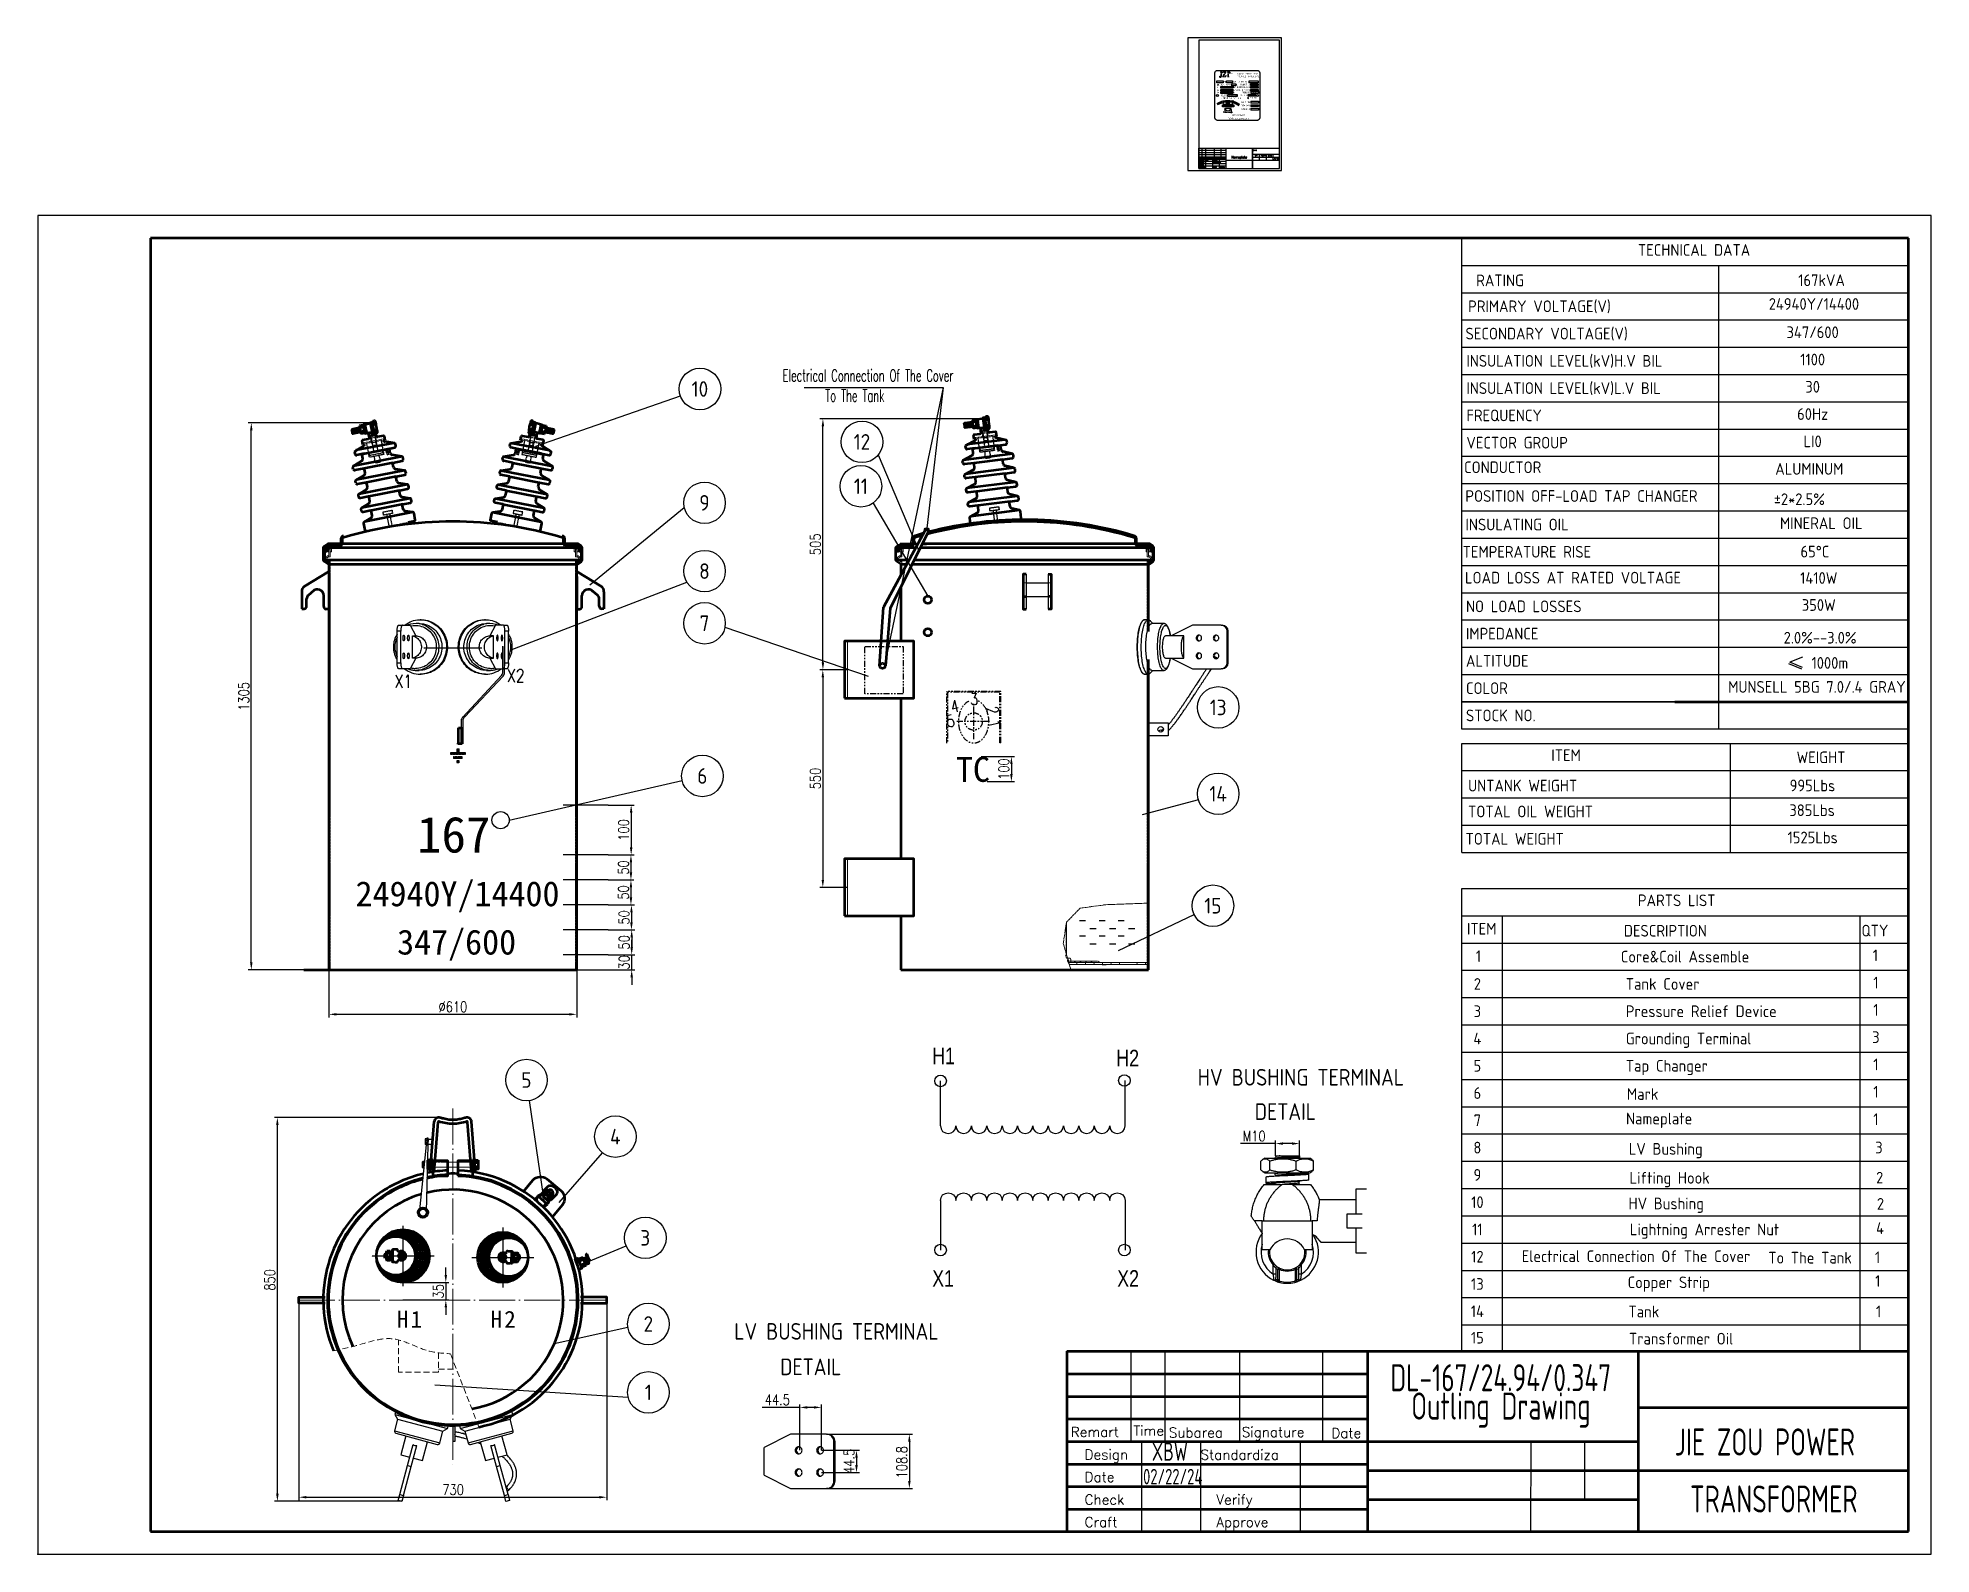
# Model space of a CAD drawing. Header units: millimetres. Extents: x 119255 to 140443, y -8485 to -5380.
# Drawn here: x 136654 to 140443, y -8485 to -5450 of the extents above; entities that cross this region are included whole.
import ezdxf
from ezdxf.enums import TextEntityAlignment as Align

# ---------------------------------------------------------------- set-up
doc = ezdxf.new("R2010")
doc.units = ezdxf.units.MM
doc.header["$LTSCALE"] = 3
for name, pattern in [('ACAD_ISO04W100', [30, 24, -3, 0, -3]), ('ACISOTGB', [9, 4, -1, 1, -1, 1, -1]), ('ACISOTGL', [3, 2, -1]), ('CENTER', [2, 1.25, -0.25, 0.25, -0.25]), ('CENTERX2', [101.6, 63.5, -12.7, 12.7, -12.7]), ('DASHDOT', [0.55, 0.5, -0.025, 0, -0.025]), ('HIDDEN', [0.375, 0.25, -0.125])]:
    doc.linetypes.add(name, pattern=pattern)
for name, color, linetype in [('2', 3, 'Continuous'), ('4', 2, 'HIDDEN'), ('A', 3, 'Continuous'), ('C', 1, 'DASHDOT'), ('D', 11, 'HIDDEN'), ('INTE_THICK', 7, 'Continuous'), ('PL', 5, 'Continuous'), ('S', 254, 'Continuous'), ('中心线', 1, 'CENTERX2'), ('几何体', 7, 'Continuous')]:
    doc.layers.add(name, color=color, linetype=linetype)
for name, color, linetype, lineweight in [('7标注层', 4, 'Continuous', 20), ('图层1', 1, 'CENTER', 13), ('标注、文本', 3, 'Continuous', 25), ('粗实线', 4, 'Continuous', 53), ('粗实线层', 7, 'Continuous', 50)]:
    doc.layers.add(name, color=color, linetype=linetype, lineweight=lineweight)
doc.styles.add('chinese', font='simhei.ttf')
doc.styles.add('HC_GBDIM', font='romans', dxfattribs={"width": 0.667, "bigfont": 'gbcbig'})
doc.styles.add('PC_TEXTSTYLE', font='ISOCP.SHX', dxfattribs={"width": 0.707, "bigfont": 'GBCBIG.SHX'})
doc.styles.add('pdm', font='gbenor.shx', dxfattribs={"width": 0.8, "bigfont": 'gbhzfs.shx'})
doc.styles.add('ST_WIN', font='isocp2.shx', dxfattribs={"bigfont": 'hzdxfst.shx'})
doc.styles.get("Standard").update_dxf_attribs({"font": 'txt', "bigfont": 'gbcbig.shx'})
doc.styles.add('TEXTSTYLE_3', font='txt', dxfattribs={"width": 0.8, "bigfont": 'hztxt.shx'})
doc.styles.add('TEXTSTYLE_4', font='txt', dxfattribs={"width": 0.65, "bigfont": 'hztxt.shx'})
doc.styles.add('TEXTSTYLE_5', font='txt', dxfattribs={"width": 0.45, "bigfont": 'hztxt.shx'})
doc.styles.add('TEXTSTYLE_7', font='txt', dxfattribs={"width": 0.75, "bigfont": 'hztxt.shx'})
doc.styles.add('TH_GBDIM', font='romans.shx', dxfattribs={"width": 0.8, "bigfont": 'gbcbig.shx'})
doc.styles.add('数字与字母', font='romand.shx', dxfattribs={"width": 0.8, "bigfont": 'hztxt.shx'})
doc.dimstyles.new('TH_GBDIM1', dxfattribs={"dimscale": 3, "dimtxt": 3.5, "dimasz": 2.5, "dimexe": 2, "dimexo": 0, "dimgap": 1.5, "dimtad": 1, "dimdec": 1, "dimzin": 0, "dimdsep": 46, "dimtxsty": 'TH_GBDIM', "dimcen": 2.5, "dimclrd": 3, "dimclre": 256, "dimclrt": 2, "dimadec": 0, "dimazin": 0, "dimtfac": 0.714286, "dimtdec": 1, "dimtmove": 0, "dimatfit": 3, "dimfxl": 0, "dimtzin": 0, "dimlwd": -1, "dimlwe": -1, "dimarcsym": 0})

msp = doc.modelspace()

# ---------------------------------------------------------------- texts
at = {"color": 7}
for s, height, style, width, p in [('DWG:', 2.5, 'TEXTSTYLE_7', 0.8, (139086.9, -5676.37)), ('REMARK', 2.236, 'TEXTSTYLE_5', 0.45, (138978.21, -5692.29)), ('STANDARDIZE', 2.2365, 'TEXTSTYLE_3', 0.5, (138978.87, -5709.96)), ('SUBAREA', 2.236, 'TEXTSTYLE_5', 0.4, (138984.83, -5692.17)), ('ALTERATION NO.', 2.2365, 'TEXTSTYLE_3', 0.5, (138993.24, -5692.05)), ('SIGNATION', 2.236, 'TEXTSTYLE_4', 0.65, (139010.61, -5692.06)), ('Nameplate', 5, 'TEXTSTYLE_7', 0.8, (139042.68, -5691.2))]:
    msp.add_text(s, height=height, dxfattribs=dict(at, style=style, width=width)).set_placement(p)
for s, height, width, p in [('DESIGN', 2.236, 0.8, (138979.38, -5696.55)), ('CHECK', 2.236, 0.8, (138979.59, -5701.02)), ('CRAFT', 2.236, 0.8, (138979.83, -5705.49)), ('HY', 2.236, 0.55, (138993.59, -5696.88)), ('APPROVE', 2.236, 0.8, (139005.39, -5701.02)), ('VERIFY', 2.236, 0.8, (139006.49, -5696.55)), ('DATE', 2.236, 0.8, (139007.26, -5709.96)), ('JY', 2.236, 0.8, (139018.8, -5701.02)), ('DATE', 2.236, 0.8, (139023.99, -5692.26)), ('QTY', 2.236, 0.8, (139090.24, -5686.58)), ('WEIGHT', 2.236, 0.8, (139102.08, -5686.58)), ('SCALE', 2.236, 0.8, (139115.95, -5686.58)), ('A/0', 4, 0.8, (139128.23, -5693.55))]:
    msp.add_text(s, height=height, dxfattribs=dict(at, width=width)).set_placement(p)
msp.add_text('2024.1.5', height=1.8, dxfattribs=at).set_placement((139018.78, -5710.19))
at = {"layer": '2', "linetype": 'Continuous', "char_height": 33.6, "width": 106.4485, "attachment_point": 1, "line_spacing_factor": 2}
for s, insert in [('{\\fFangSong|b1|i0|c134|p49;\\T1.2;H1}', (137372.84, -7998.08)), ('{\\fFangSong|b1|i0|c134|p49;\\T1.2;H2}', (137560.27, -7998.08))]:
    msp.add_mtext(s, dxfattribs=dict(at, insert=insert))
at = {"layer": '4', "style": 'chinese'}
for s, height, p in [('TC', 50, (138491.46, -6939.2)), ('167', 72, (137412.97, -7080.75)), ('24940Y/14400', 50, (137289.95, -7188.22)), ('347/600', 50, (137373.19, -7284.96))]:
    msp.add_text(s, height=height, dxfattribs=at).set_placement(p)
at = {"layer": '7标注层', "color": 3, "style": 'HC_GBDIM', "width": 0.784706}
for s, p in [('X1', (137368.02, -6751.29)), ('X2', (137593.06, -6739.8))]:
    msp.add_text(s, height=26.25, dxfattribs=at).set_placement(p)
at = {"layer": 'PL', "color": 7, "ltscale": 0.5, "style": '数字与字母', "width": 0.6}
for s, p in [('Electrical Connection Of The Cover', (138144.84, -6137.82)), ('To The Tank', (138230.05, -6178.22))]:
    msp.add_text(s, height=24.1034, dxfattribs=at).set_placement(p)
at = {"layer": 'S', "style": 'ST_WIN'}
for s, height, p in [('TECHNICAL DATA', 23.3996, (139856.4, -5886.26)), ('RATING', 23.4, (139532.73, -5947.13)), ('167kVA', 23.4, (140177.2, -5946.82)), ('PRIMARY VOLTAGE(V)', 23.3996, (139516.47, -5998.93)), ('SECONDARY VOLTAGE(V)', 23.3996, (139511.44, -6053.62)), ('INSULATION LEVEL(kV)H.V BIL', 23.3996, (139513.11, -6108.22)), ('INSULATION LEVEL(kV)L.V BIL', 23.3996, (139513.11, -6162.82)), ('FREQUENCY', 23.4, (139513.11, -6217.42)), ('VECTOR GROUP', 23.3996, (139513.11, -6272.02)), ('CONDUCTOR', 23.4, (139508.47, -6321.21)), ('INSULATING OIL', 23.3996, (139511.44, -6435.82)), ('TEMPERATURE RISE', 23.3996, (139505.6, -6490.42)), ('LOAD LOSS AT RATED VOLTAGE', 23.3996, (139510.34, -6542.19)), ('NO LOAD LOSSES', 23.3996, (139512.27, -6599.61)), ('IMPEDANCE', 23.4, (139512.27, -6654.21)), ('ALTITUDE', 23.4, (139512.27, -6708.81)), ('COLOR', 23.4, (139512.27, -6763.41)), ('STOCK NO.', 23.4, (139512.27, -6818.01)), ('ITEM', 23.4, (139683.15, -6897.6)), ('WEIGHT', 23.4, (140173.9, -6901.84)), ('UNTANK WEIGHT', 23.3996, (139516.57, -6958.46)), ('995Lbs', 23.4, (140160.07, -6958.16)), ('TOTAL OIL WEIGHT', 23.3996, (139516.47, -7010.27)), ('TOTAL WEIGHT', 23.3996, (139511.44, -7064.96)), ('PARTS LIST', 23.4, (139856.4, -7188.11)), ('ITEM', 23.4, (139514.29, -7244.97)), ('DESCRIPTION', 23.3996, (139828.38, -7248.98)), ('QTY', 23.4, (140303.78, -7248.67)), ('Core&Coil Assemble', 23.3996, (139822.09, -7300.78)), ('Tank Cover', 23.4, (139832.07, -7355.47)), ('Pressure Relief Device', 23.3996, (139832.07, -7410.07)), ('Grounding Terminal', 23.3996, (139832.07, -7464.67)), ('Tap Changer ', 23.3996, (139832.07, -7519.27)), ('Mark', 23.4, (139834.35, -7575.78)), ('Nameplate', 23.4, (139832.55, -7625)), ('LV Bushing', 23.4, (139838.14, -7685.59)), ('Lifting Hook', 23.3996, (139839.61, -7743.58)), ('HV Bushing', 23.4, (139837.67, -7794.91)), ('Lightning Arrester Nut', 23.3996, (139840.32, -7846.86)), ('Electrical Connection Of The Cover', 23.3996, (139623.84, -7900.48)), ('To The Tank', 23.3996, (140117.22, -7903.46)), ('Copper Strip', 23.3996, (139835.8, -7952.71)), ('Tank', 23.4, (139837.42, -8011.29)), ('Transformer Oil', 23.3996, (139838.41, -8065.54))]:
    msp.add_text(s, height=height, dxfattribs=at).set_placement(p)
for s, height, p in [('24940Y/14400', 23.3996, (140208.66, -5994.35)), ('347/600', 23.4, (140206.1, -6050.93)), ('1100', 23.4, (140206.1, -6105.53)), ('30', 23.4, (140206.1, -6160.13)), ('60Hz', 23.4, (140206.1, -6214.73)), ('LI0', 23.4, (140206.1, -6269.33)), ('ALUMINUM', 23.4, (140199.39, -6324.46)), ('%%P2*2.5%%%', 23.3996, (140179.48, -6385.17)), (' MINERAL OIL', 23.3996, (140216.64, -6433.13)), ('65%%DC', 23.4, (140210.61, -6490.03)), ('1410W', 23.4, (140218.35, -6542.86)), ('350W', 23.4, (140218.35, -6596.93)), ('2.0%%%--3.0%%%', 23.3996, (140221.03, -6662.44)), ('1000m', 23.4, (140240.55, -6712.84)), ('MUNSELL 5BG 7.0/.4 GRAY', 23.3996, (140214.64, -6760.87)), ('385Lbs', 23.4, (140205.06, -7007.67)), ('1525Lbs', 23.4, (140206.1, -7062.27)), ('1', 23.4, (140331.64, -7298.18)), ('1', 23.4, (139537.26, -7299.78)), ('2', 23.4, (139535.09, -7355.49)), ('1', 23.4, (140332.68, -7352.78)), ('3', 23.4, (139535.09, -7410.09)), ('1', 23.4, (140332.68, -7407.38)), ('4', 23.4, (139535.09, -7464.69)), ('3', 23.4, (140332.68, -7461.98)), ('5', 23.4, (139535.09, -7519.28)), ('1', 23.4, (140332.68, -7516.58)), ('6', 23.4, (139535.09, -7573.88)), ('1', 23.4, (140332.68, -7571.18)), ('7', 23.4, (139535.09, -7628.48)), ('1', 23.4, (140332.68, -7626.31)), ('8', 23.4, (139535.09, -7683.08)), ('3', 23.4, (140338.75, -7682.9)), ('9', 23.4, (139535.09, -7737.68)), ('2', 23.4, (140340.22, -7743.2)), ('10', 23.4, (139535.09, -7792.28)), ('2', 23.4, (140341.88, -7795.58)), ('11', 23.4, (139535.09, -7846.88)), ('4', 23.4, (140340.93, -7844.17)), ('12', 23.4, (139535.09, -7901.48)), ('1', 23.4, (140336.03, -7902.66)), ('13', 23.4, (139535.09, -7956.08)), ('1', 23.4, (140336.41, -7950.03)), ('14', 23.4, (139535.09, -8010.68)), ('1', 23.4, (140338.03, -8010.91)), ('15', 23.4, (139535.09, -8063.56))]:
    msp.add_text(s, height=height, dxfattribs=at).set_placement(p, align=Align.CENTER)
at = {"layer": 'S', "color": 7, "style": 'ST_WIN'}
for s, height, p in [('10', 31.185, (137979.11, -6152.84)), ('12', 31.185, (138303.39, -6258.69)), ('9', 31.18, (137988.23, -6380.7)), ('11', 31.185, (138301.21, -6347.53)), ('8', 31.18, (137988.23, -6517.39)), ('7', 31.18, (137988.23, -6621.81)), ('13', 31.185, (139016.27, -6790.23)), ('6', 31.18, (137983.94, -6927.37)), ('14', 31.185, (139016.27, -6963.13)), ('15', 31.185, (139005.74, -7187.17)), ('5', 31.18, (137631.91, -7536.08)), ('4', 31.18, (137809.9, -7649.25)), ('3', 31.18, (137869.76, -7851.96)), ('2', 31.18, (137875.91, -8024.47)), ('1', 31.18, (137875.91, -8161.34))]:
    msp.add_text(s, height=height, dxfattribs=at).set_placement(p, align=Align.MIDDLE)
at = {"layer": 'S', "insert": (139511.05, -6355.38), "char_height": 23.3996, "width": 603.0125, "attachment_point": 1, "style": 'ST_WIN'}
msp.add_mtext('POSITION OFF-LOAD TAP CHANGER', dxfattribs=at)
at = {"layer": '标注、文本', "color": 8, "linetype": 'ACISOTGB', "style": 'HC_GBDIM', "width": 0.784706}
for s, rotation, p in [('4', 12.25803, (138483.77, -6801.17)), ('3', 2.80199, (138520.53, -6785.73)), ('2', 282.25803, (138552, -6790.96)), ('1', 282.25803, (138555.55, -6817.61))]:
    msp.add_text(s, height=23.53, rotation=rotation, dxfattribs=at).set_placement(p)
at = {"layer": '标注、文本', "style": 'pdm'}
for s, height, p in [('HV BUSHING TERMINAL', 33.3219, (138975.28, -7547.24)), ('DETAIL', 33.322, (139089.65, -7615.97)), ('LV BUSHING TERMINAL', 33.3219, (138047.83, -8055.89)), ('DETAIL', 33.322, (138139.82, -8126.87))]:
    msp.add_text(s, height=height, dxfattribs=at).set_placement(p)
at = {"layer": '标注、文本', "style": 'pdm', "width": 0.8}
for s, p in [('DL-167/24.94/0.347', (139581.8, -8131.96)), ('Outling Drawing', (139582.29, -8188.7)), ('JIE ZOU POWER', (140110.4, -8260.65)), (' TRANSFORMER', (140116.56, -8374.75))]:
    msp.add_text(s, height=54.1291, dxfattribs=at).set_placement(p, align=Align.MIDDLE_CENTER)
at = {"layer": '标注、文本'}
for s, height, p in [('Remart', 19.903, (138721.28, -8250.53)), ('Time', 19.903, (138846.49, -8247.92)), ('Subarea', 19.903, (138917.58, -8251.67)), ('Signature', 19.903, (139063.54, -8250.76)), ('Date', 19.903, (139242.8, -8252.66)), ('Design', 19.903, (138749.04, -8295.64)), ('Standardiza', 19.9032, (138981.16, -8296.03)), ('Date', 19.903, (138749.04, -8340.75)), ('Check', 19.903, (138749.04, -8385.86)), ('Verify', 19.903, (139012.71, -8385.86)), ('Craft', 19.903, (138749.04, -8430.96)), ('Approve', 19.903, (139012.71, -8430.96))]:
    msp.add_text(s, height=height, dxfattribs=at).set_placement(p)
at = {"layer": '标注、文本', "style": 'pdm', "width": 0.8}
for s, height, p in [('XBW', 36.847, (138883.61, -8298.2)), ('02/22/24', 31.026, (138866.05, -8345.46))]:
    msp.add_text(s, height=height, dxfattribs=at).set_placement(p)
at = {"layer": '标注、文本', "attachment_point": 1, "style": 'PC_TEXTSTYLE'}
for s, width, gutter_width, insert, char_height in [('{\\fISOCPEUR|b0|i0|c0|p34;SINCE   1989  FROM  USA}', 20.0156, 8.68, (139021.54, -5520.93), 1.736), ('{\\fISOCPEUR|b0|i0|c134|p34;SINGLE  PHASE  POLE}', 48.5551, 8.68, (139054.61, -5520.41), 3.485), ('{\\fISOCPEUR|b0|i0|c0|p34;MOUNTED TRANSFORMER}', 48.5551, 8.68, (139054.79, -5525.35), 3.485), ('{\\fFangSong|b0|i0|c134|p49;IMPEDANCE AT 85\\fISOCPEUR|b0|i0|c0|p34;%%DC}', 48.5551, 8.68, (139013.57, -5542.22), 3.1365), ('{\\fFangSong|b0|i0|c134|p49;HV}', 48.5551, 8.68, (139013.92, -5553.17), 3.1365), ('{\\fFangSong|b0|i0|c134|p49;BIL}', 48.5551, 8.68, (139013.92, -5547.34), 3.1365), ('{\\fFangSong|b0|i0|c134|p49;LV}', 48.5551, 8.68, (139013.92, -5557.91), 3.1365), ('{\\fFangSong|b0|i0|c134|p49;POLARITY }', 48.5551, 8.68, (139021.91, -5563.77), 3.1365), ('{\\fFangSong|b0|i0|c134|p49;STANDARD PER CSA C 2.1}', 48.5551, 8.68, (139022.04, -5568.89), 3.1365), ('{\\fFangSong|b0|i0|c0|p49;PH}', 43.6996, 7.81, (139027.65, -5536.47), 3.1365), ('{\\fFangSong|b0|i0|c134|p49;95/30}', 39.9569, 7.14, (139028.91, -5547.46), 3.1365), ('{\\fFangSong|b0|i0|c134|p49;12470}', 39.9569, 7.14, (139028.91, -5553.29), 3.1365), ('{\\fFangSong|b0|i0|c134|p49;120/240}', 39.9569, 7.14, (139028.91, -5558.02), 3.1365), ('{\\fFangSong|b0|i0|c134|p49;ADDITIVE}', 39.9569, 7.14, (139038.63, -5563.74), 3.1365), ('{\\fFangSong|b0|i0|c0|p49;kVA}', 48.5551, 8.68, (139046.92, -5536.21), 3.1365), ('{\\fFangSong|b0|i0|c0|p49;V}', 48.5551, 8.68, (139047.2, -5553.05), 3.1365), ('{\\fFangSong|b0|i0|c0|p49;V}', 48.5551, 8.68, (139047.2, -5557.78), 3.1365), ('{\\fFangSong|b0|i0|c0|p49;kV}', 48.5551, 8.68, (139047.2, -5547.21), 3.1365), ('{\\fFangSong|b0|i0|c134|p49;CONDUCTOR MATERIAL}', 48.5551, 8.68, (139050.26, -5552.86), 3.1365), ('{\\fFangSong|b0|i0|c134|p49;%}', 48.5551, 8.68, (139052.86, -5542.38), 3.1365), ('{\\fFangSong|b0|i0|c134|p49;TEMPRATURE RISE}', 48.5551, 8.68, (139053.34, -5546.99), 3.1365), ('{\\fFangSong|b0|i0|c134|p49;SERIAL NO.}', 48.5551, 8.68, (139057.38, -5536.06), 3.1365), ('{\\fFangSong|b0|i0|c134|p49;TYPE OF OIL}', 48.5551, 8.68, (139057.83, -5563.35), 3.1365), ('{\\fFangSong|b0|i0|c134|p49;PRODUCT NO.}', 48.5551, 8.68, (139061.37, -5541.98), 3.1365), ('{\\fFangSong|b0|i0|c134|p49;FREQUENCY}', 48.5551, 8.68, (139064.17, -5557.74), 3.1365), ('{\\fFangSong|b0|i0|c134|p49;1PPM PCB}', 48.5551, 8.68, (139078.52, -5568.67), 3.1365), ('{\\fFangSong|b0|i0|c134|p49;MINERAL}', 39.9569, 7.14, (139078.76, -5563.19), 3.1365), ('{\\fFangSong|b0|i0|c134|p49;65\\fISOCPEUR|b0|i0|c0|p34;%%DC}', 48.5551, 8.68, (139086.02, -5547.44), 3.1365), ('{\\fFangSong|b0|i0|c134|p49;AL}', 48.5551, 8.68, (139086.23, -5553.24), 3.1365), ('{\\fFangSong|b0|i0|c134|p49;60Hz}', 48.5551, 8.68, (139086.69, -5557.84), 3.1365), ('{\\fFangSong|b0|i0|c134|p49;105%}', 13.3233, 2.38, (139026.35, -5586.73), 0.8606), ('{\\fFangSong|b0|i0|c134|p49;1}', 13.3233, 2.38, (139026.82, -5585.48), 0.8606), ('{\\fFangSong|b0|i0|c134|p49;H1}', 24.2775, 4.34, (139027.79, -5574.88), 1.5683), ('{\\fFangSong|b0|i0|c134|p49;X3}', 13.3233, 2.38, (139027.86, -5593.01), 0.8606), ('{\\fFangSong|b0|i0|c134|p49;X1}', 13.3233, 2.38, (139027.96, -5594.35), 0.8606), ('{\\fFangSong|b0|i0|c134|p49;102.5%}', 13.3233, 2.38, (139030.75, -5586.73), 0.8606), ('{\\fFangSong|b0|i0|c134|p49;A}', 13.3233, 2.38, (139031.19, -5592.79), 0.8606), ('{\\fFangSong|b0|i0|c134|p49;2}', 13.3233, 2.38, (139031.25, -5585.51), 0.8606), ('{\\fFangSong|b0|i0|c134|p49;TAP SELECTOM (SP)}', 13.3233, 2.38, (139032.6, -5584.26), 0.8606), ('{\\fFangSong|b0|i0|c134|p49;3}', 13.3233, 2.38, (139035.62, -5585.49), 0.8606), ('{\\fFangSong|b0|i0|c134|p49;100%}', 13.3233, 2.38, (139035.62, -5586.74), 0.8606), ('{\\fFangSong|b0|i0|c134|p49;97.5%}', 13.3233, 2.38, (139039.63, -5586.73), 0.8606), ('{\\fFangSong|b0|i0|c134|p49;B}', 13.3233, 2.38, (139040.01, -5592.52), 0.8606), ('{\\fFangSong|b0|i0|c134|p49;4}', 13.3233, 2.38, (139040.38, -5585.48), 0.8606), ('{\\fFangSong|b0|i0|c134|p49;H2}', 24.2775, 4.34, (139042.33, -5574.82), 1.5683), ('{\\fFangSong|b0|i0|c134|p49;X2}', 13.3233, 2.38, (139042.69, -5592.91), 0.8606), ('{\\fISOCPEUR|b0|i0|c0|p34;JIEZOU POWER}', 48.5551, 8.68, (139043.01, -5603.07), 3.485), ('{\\fFangSong|b0|i0|c134|p49;95%}', 13.3233, 2.38, (139044.45, -5586.73), 0.8606), ('{\\fFangSong|b0|i0|c134|p49;5}', 13.3233, 2.38, (139045.04, -5585.52), 0.8606), ('{\\fFangSong|b0|i0|c134|p49;VOL OF OIL:}', 48.5551, 8.68, (139062.38, -5576.95), 3.1365), ('{\\fFangSong|b0|i0|c134|p49;TOTAL MASS:}', 48.5551, 8.68, (139062.38, -5583.92), 3.1365), ('{\\fFangSong|b0|i0|c134|p49;DATE OF MFG.}', 48.5551, 8.68, (139062.38, -5591.1), 3.1365), ('{\\fISOCPEUR|b0|i0|c0|p34;WWW.jiezoupower.com}', 48.5551, 8.68, (139037.27, -5609.32), 3.485)]:
    msp.add_mtext_dynamic_manual_height_columns(s, width=width, gutter_width=gutter_width, heights=[0], dxfattribs=dict(at, insert=insert, char_height=char_height))
at = {"layer": '标注、文本', "color": 2, "insert": (139035.75, -5598.86), "char_height": 0.777, "attachment_point": 5, "style": 'TH_GBDIM'}
msp.add_mtext('120', dxfattribs=at)
at = {"layer": '标注、文本', "insert": (139056.04, -5578.23), "char_height": 1.5683, "attachment_point": 1, "rotation": 332.46241, "style": 'PC_TEXTSTYLE'}
msp.add_mtext_dynamic_manual_height_columns('{\\fFangSong|b0|i0|c134|p49;SP}', width=24.2775, gutter_width=4.34, heights=[0], dxfattribs=at)
at = {"layer": '标注、文本', "char_height": 33.3219, "attachment_point": 7, "style": 'pdm'}
for s, insert in [('{\\fCIDFont+F1|b0|i0|c134|p0;H1}', (138444.06, -7504.37)), ('{\\fCIDFont+F1|b0|i0|c134|p0;H2}', (138812.45, -7508.83)), ('{\\fCIDFont+F1|b0|i0|c134|p0;X1}', (138444.06, -7950.03)), ('{\\fCIDFont+F1|b0|i0|c134|p0;X2}', (138814.29, -7950.03))]:
    msp.add_mtext(s, dxfattribs=dict(at, insert=insert))
at = {"layer": '粗实线', "color": 8, "linetype": 'ACISOTGL', "lineweight": 0, "ltscale": 2, "style": 'HC_GBDIM', "width": 0.784706}
msp.add_text('5', height=23.53, rotation=12.25803, dxfattribs=at).set_placement((138475.34, -6830.61))

# ---------------------------------------------------------------- blocks, each defined once
blk = doc.blocks.new('*D57')
at = {"layer": 'Defpoints', "color": 0}
for p in [(137236.7, -7315.6), (137732.7, -7315.6), (137236.7, -7404.6)]:
    blk.add_point(p, dxfattribs=at)
at = {"layer": '标注、文本'}
for p, q in [((137236.7, -7315.6), (137236.7, -7410.6)), ((137732.7, -7315.6), (137732.7, -7410.6))]:
    blk.add_line(p, q, dxfattribs=at)
at = {"layer": '标注、文本', "color": 3}
blk.add_line((137717.7, -7404.6), (137251.7, -7404.6), dxfattribs=at)
for points in [[(137251.7, -7402.1), (137251.7, -7407.1), (137236.7, -7404.6)], [(137717.7, -7402.1), (137717.7, -7407.1), (137732.7, -7404.6)]]:
    blk.add_solid(points, dxfattribs=at)
at = {"layer": '标注、文本', "color": 2, "insert": (137484.7, -7389.6), "char_height": 21, "attachment_point": 5, "style": 'TH_GBDIM'}
blk.add_mtext('%%C610', dxfattribs=at)
blk = doc.blocks.new('*D58')
at = {"layer": 'Defpoints', "color": 0}
for p in [(137176.7, -7976.4), (137792.7, -7982.4), (137792.7, -8371.2)]:
    blk.add_point(p, dxfattribs=at)
at = {"layer": '标注、文本'}
for p, q in [((137176.7, -7976.4), (137176.7, -8377.2)), ((137792.7, -7982.4), (137792.7, -8377.2))]:
    blk.add_line(p, q, dxfattribs=at)
at = {"layer": '标注、文本', "color": 3}
blk.add_line((137191.7, -8371.2), (137777.7, -8371.2), dxfattribs=at)
for points in [[(137191.7, -8368.7), (137191.7, -8373.7), (137176.7, -8371.2)], [(137777.7, -8368.7), (137777.7, -8373.7), (137792.7, -8371.2)]]:
    blk.add_solid(points, dxfattribs=at)
at = {"layer": '标注、文本', "color": 2, "insert": (137485.3, -8356.2), "char_height": 21, "attachment_point": 5, "style": 'TH_GBDIM'}
blk.add_mtext('730', dxfattribs=at)
blk = doc.blocks.new('*D52')
at = {"layer": 'Defpoints', "color": 0}
for p in [(137081.3, -6220.7), (137318.4, -6220.7), (137239.2, -7315.6)]:
    blk.add_point(p, dxfattribs=at)
at = {"layer": '标注、文本'}
for p, q in [((137318.4, -6220.7), (137075.3, -6220.7)), ((137239.2, -7315.6), (137075.3, -7315.6))]:
    blk.add_line(p, q, dxfattribs=at)
at = {"layer": '标注、文本', "color": 3}
blk.add_line((137081.3, -7300.6), (137081.3, -6235.7), dxfattribs=at)
for points in [[(137078.8, -6235.7), (137083.8, -6235.7), (137081.3, -6220.7)], [(137078.8, -7300.6), (137083.8, -7300.6), (137081.3, -7315.6)]]:
    blk.add_solid(points, dxfattribs=at)
at = {"layer": '标注、文本', "color": 2, "insert": (137066.3, -6768.2), "char_height": 21, "attachment_point": 5, "rotation": 90, "style": 'TH_GBDIM'}
blk.add_mtext('1305', dxfattribs=at)
blk = doc.blocks.new('*D51')
at = {"layer": 'Defpoints', "color": 0}
for p in [(137133.5, -7611.1), (137456.3, -7611.1), (137382.5, -8379.4)]:
    blk.add_point(p, dxfattribs=at)
at = {"layer": '标注、文本'}
for p, q in [((137456.3, -7611.1), (137127.5, -7611.1)), ((137382.5, -8379.4), (137127.5, -8379.4))]:
    blk.add_line(p, q, dxfattribs=at)
at = {"layer": '标注、文本', "color": 3}
blk.add_line((137133.5, -8364.4), (137133.5, -7626.1), dxfattribs=at)
for points in [[(137131, -7626.1), (137136, -7626.1), (137133.5, -7611.1)], [(137131, -8364.4), (137136, -8364.4), (137133.5, -8379.4)]]:
    blk.add_solid(points, dxfattribs=at)
at = {"layer": '标注、文本', "color": 2, "insert": (137118.5, -7936.2), "char_height": 21, "attachment_point": 5, "rotation": 90, "style": 'TH_GBDIM'}
blk.add_mtext('850', dxfattribs=at)
blk = doc.blocks.new('*D56')
at = {"layer": 'Defpoints', "color": 0}
for p in [(138274.5, -6714.8), (138225.1, -7150.4), (138274.5, -7150.4)]:
    blk.add_point(p, dxfattribs=at)
at = {"layer": '标注、文本'}
for p, q in [((138274.5, -6714.8), (138219.1, -6714.8)), ((138274.5, -7150.4), (138219.1, -7150.4))]:
    blk.add_line(p, q, dxfattribs=at)
at = {"layer": '标注、文本', "color": 3}
blk.add_line((138225.1, -6729.8), (138225.1, -7135.4), dxfattribs=at)
for points in [[(138222.6, -6729.8), (138227.6, -6729.8), (138225.1, -6714.8)], [(138222.6, -7135.4), (138227.6, -7135.4), (138225.1, -7150.4)]]:
    blk.add_solid(points, dxfattribs=at)
at = {"layer": '标注、文本', "color": 2, "insert": (138210.1, -6932.6), "char_height": 21, "attachment_point": 5, "rotation": 90, "style": 'TH_GBDIM'}
blk.add_mtext('550', dxfattribs=at)
blk = doc.blocks.new('*D53')
at = {"layer": 'Defpoints', "color": 0}
for p in [(138225.3, -6212.7), (138557.5, -6212.7), (138268.5, -6714.8)]:
    blk.add_point(p, dxfattribs=at)
at = {"layer": '标注、文本'}
for p, q in [((138557.5, -6212.7), (138219.3, -6212.7)), ((138268.5, -6714.8), (138219.3, -6714.8))]:
    blk.add_line(p, q, dxfattribs=at)
at = {"layer": '标注、文本', "color": 3}
blk.add_line((138225.3, -6699.8), (138225.3, -6227.7), dxfattribs=at)
for points in [[(138222.8, -6227.7), (138227.8, -6227.7), (138225.3, -6212.7)], [(138222.8, -6699.8), (138227.8, -6699.8), (138225.3, -6714.8)]]:
    blk.add_solid(points, dxfattribs=at)
at = {"layer": '标注、文本', "color": 2, "insert": (138210.3, -6463.8), "char_height": 21, "width": 172.582, "attachment_point": 5, "rotation": 90, "style": 'TH_GBDIM'}
blk.add_mtext('505', dxfattribs=at)
blk = doc.blocks.new('A$C67204ebe')
at = {"layer": 'D'}
for p, q in [((-41.3, 135.4), (-46.8, 163.2)), ((-38.8, 178), (-32.9, 147.3)), ((-35.6, 165), (-36.9, 164.7)), ((-34.3, 158.5), (-35.6, 165)), ((-27.6, 159.8), (-34.3, 158.5)), ((-31, 179.6), (-28.4, 166.4)), ((-28.4, 166.4), (-28.9, 166.3)), ((-28.9, 166.3), (-27.6, 159.8)), ((-28.4, 166.4), (-28.2, 166.5)), ((-28.2, 166.5), (-24.7, 149)), ((-17.9, 169), (-12.4, 141.1)), ((-12.4, 141.1), (-41.3, 135.4)), ((-6.9, 20.8), (-2.4, -2.4)), ((-0.8, 22), (3.8, -1.2))]:
    blk.add_line(p, q, dxfattribs=at)
for points in [[(-35.6, 182.6), (-39.1, 179.5), (-38.8, 178), (-31, 179.6), (-31.3, 181.1), (-31, 179.6), (-30.2, 179.7), (-27.6, 166.6), (-26.7, 166), (-37.6, 163.8), (-36.9, 164.7), (-39.5, 177.9), (-38.8, 178)], [(-22.6, 139), (-22.4, 137.9), (-20.8, 133.4), (-20.2, 130.3), (-19.9, 127.7), (-19.9, 125.6), (-28.5, 123.9), (-29.6, 126.9), (-30.4, 129.9), (-30.9, 133.6), (-30.9, 136.2), (-31.1, 137.4)]]:
    blk.add_lwpolyline(points, dxfattribs=at)
blk.add_lwpolyline([(-23.1, 147.8), (-34.1, 145.6), (-41.3, 144.2, 0.282875), (-41.9, 143.6, 0.11185), (-41.9, 143.2), (-41.1, 139.3), (-14.1, 144.6), (-14.8, 148.6, 0.414214), (-15.8, 149.2), (-23.2, 147.8)], format="xyb", dxfattribs=at)
blk.add_lwpolyline([(3.9, 29.4), (5.1, 23.2), (-12.9, 19.6), (-14.1, 25.8)], close=True, dxfattribs=at)
for centre, start, end in [((-34.4, 147.1), 281.16, 11.16), ((-23.2, 149.3), 191.16, 281.16)]:
    blk.add_arc(centre, 1.5, start, end, dxfattribs=at)
at = {"layer": '图层1'}
for p, q in [((-12.5, 172.2), (-53, 164.4)), ((-53, 164.4), (-52.4, 160.9)), ((-52.3, 164.5), (-51.8, 162.3)), ((-51.8, 162.3), (-12.9, 169.9)), ((-25, 176.1), (-43, 172.6)), ((-35.6, 182.6), (-34, 174.3)), ((-34, 174.3), (-25, 176.1)), ((-12.9, 169.9), (-13.3, 172.1)), ((-11.9, 168.9), (-12.5, 172.2)), ((36.4, 5.2), (-48.2, -11.5))]:
    blk.add_line(p, q, dxfattribs=at)
at = {"layer": '粗实线', "ltscale": 2}
for p, q in [((-76.9, 191.1), (-75.3, 182.9)), ((-76.4, 190.7), (-74.1, 183.4)), ((-75.8, 191.6), (-73.2, 182.8)), ((-74.9, 191), (-72.6, 183.8)), ((-74.2, 191.9), (-71.7, 183.1)), ((-73.3, 191.3), (-71.1, 184.1)), ((-72.7, 192.2), (-70.1, 183.4)), ((-71.8, 191.6), (-69.5, 184.4)), ((-71.1, 192.6), (-68.6, 183.7)), ((-70.2, 191.9), (-68, 184.7)), ((-69.6, 192.9), (-67, 184.1)), ((-68.7, 192.2), (-66.4, 185)), ((-68, 193.2), (-65.5, 184.3)), ((-67.1, 192.5), (-64.9, 185.3)), ((-66.5, 193.4), (-64, 184.6)), ((-65.6, 192.8), (-63.3, 185.6)), ((-65, 193.8), (-62.4, 185)), ((-61.8, 185.9), (-64, 193.1)), ((-63.4, 194.1), (-60.9, 185.3)), ((-62.5, 193.4), (-60.3, 186.2)), ((-61.8, 194.4), (-59.3, 185.6)), ((-61.1, 198.1), (-61.3, 196.5)), ((-61.3, 196.5), (-60.4, 194.2)), ((-53.9, 199.6), (-61.1, 198.1)), ((-53.1, 195.6), (-60.4, 194.2)), ((-52.1, 192.8), (-49.3, 191)), ((-39.9, 203.9), (-36.1, 185.3)), ((-34.5, 194.1), (-33.2, 187.5)), ((-69.9, 147.8), (-52.7, 158.4)), ((6.6, 163.9), (-67.6, 149.3)), ((-51.6, 187.6), (-58.8, 186.2)), ((-50.8, 183.6), (-58, 182.2)), ((-1, 152.1), (-57.1, 141)), ((-54.6, 160.4), (-56.1, 168.3)), ((-54.9, 170.2), (-43, 172.6)), ((-51.2, 161.1), (-54.6, 160.4)), ((-51.4, 142.9), (-5.9, 151.9)), ((-42.1, 178.6), (-42.5, 180.2)), ((-41.4, 174.9), (-42.1, 178.6)), ((-36.1, 185.3), (-35.7, 184.5)), ((-33.2, 187.5), (-33.5, 189.1)), ((-33.5, 189.1), (-33.5, 189.1)), ((-27.4, 177.7), (-28.1, 181.3)), ((-13.1, 178.4), (-25, 176.1)), ((-13.1, 168.6), (-9.7, 169.3)), ((-9.7, 169.3), (-11.3, 177.2)), ((9.3, 163.5), (-10.6, 166.7)), ((-6, 151.8), (9.5, 154.9)), ((11.7, 158.2), (10.9, 161.9)), ((-73.9, 111.8), (-74.4, 114.6)), ((24, 136.7), (-73.6, 117.4)), ((-73.6, 117.4), (-56.6, 127.9)), ((-70.1, 142.1), (-70.8, 145.8)), ((-51.4, 142.9), (-66.9, 139.9)), ((-54.4, 132.8), (-55.7, 139.9)), ((5.6, 124.5), (-52.2, 113)), ((-5.1, 143), (-6.4, 149)), ((0.5, 143.7), (-0.9, 150.7)), ((24, 136.7), (4.4, 139.9)), ((5.6, 124.5), (23.9, 128.1)), ((7, 115.6), (5.6, 122.1)), ((26.5, 131.6), (25.9, 134.4)), ((-51.9, 113.1), (-70.2, 109.5)), ((-68.3, 83.8), (-69, 87.4)), ((28.8, 109), (-67.4, 90)), ((-67.4, 90), (-52.4, 99.2)), ((-47.5, 85), (-65, 81.6)), ((34.7, 81), (-62.2, 61.8)), ((-49.8, 104.4), (-51, 110.9)), ((12.2, 96.8), (-47.4, 85)), ((-45.2, 75.9), (-46.3, 82.5)), ((28.8, 109), (11.4, 111.7)), ((13.5, 87.5), (12.1, 94)), ((12.2, 96.8), (29.8, 100.3)), ((32, 103.5), (31.2, 107.2)), ((39.8, 53.2), (-56.4, 34.2)), ((18.8, 69), (-42.2, 57)), ((26.1, 41.5), (-37.5, 29)), ((45.7, 25.2), (-51.2, 6.1))]:
    blk.add_line(p, q, dxfattribs=at)
for points in [[(-51, 200.6), (-53.5, 200.1), (-50.2, 183.3), (-47.7, 183.8)], [(-35.7, 183.2), (-35.6, 182.6), (-31.3, 181.1), (-39.1, 179.5)]]:
    blk.add_lwpolyline(points, dxfattribs=at)
for points in [[(-42.5, 180.2), (-42.9, 182.5, 0.216454), (-43.8, 183.7, 0.14676), (-45.3, 184.1), (-47.1, 183.7, -0.216222), (-47.7, 183.8, -0.128385), (-48, 184.3), (-51.1, 200.1, -0.236321), (-51, 200.6, -0.137645), (-50.4, 201), (-40.5, 203.4, 0.118082), (-40.2, 203.6, 0.239241), (-39.9, 204.2, -0.185592), (-39.7, 204.7, -0.149289), (-39.3, 205.1), (-33.8, 206.1), (-34.1, 207.5, -0.162586), (-34.1, 207.9, -0.235181), (-33.6, 208.2), (-31.3, 208.7, -0.193012), (-30.8, 208.6, -0.216479), (-30.7, 208.3), (-29.5, 205), (-28.8, 202.5, -0.305966), (-29.2, 201.3, -0.211517), (-30.1, 201.1), (-33.8, 200.2, 0.124352), (-34.9, 199.7), (-33.3, 191.1, 0.232484), (-32.3, 189.9, 0.137631), (-31.2, 189.6), (-29.8, 189.9, -0.226514), (-28.4, 189.5, -0.129294), (-27.4, 185.8)], [(-50.4, 201), (-50.3, 200.7), (-50.3, 200.2), (-47.2, 184.4), (-47, 184), (-46.2, 183.9, -0.005437), (-42.8, 184.5, -0.020315), (-39, 184.8, -0.072791), (-37, 184.7, -0.141507), (-36.2, 184.1, -0.078582), (-35.7, 183.2, -0.389074)], [(-34.5, 194.1), (-35.7, 200.2), (-35.8, 200.7, -0.078909), (-35.9, 201.7, -0.002455), (-35.7, 202.6, -0.104269), (-35.3, 203.9, -0.067748), (-33.8, 205.8, -0.137062), (-32.8, 206.3, -0.250439), (-31.9, 206.1, -0.064304), (-31.3, 205.3, -0.207145), (-31, 202.9, -0.182921), (-31.6, 202, -0.000416), (-33.2, 201.6, 0.26878), (-34.9, 199.7, 0.499102)], [(-33.9, 190.8), (-33.2, 187.5, 0.188465), (-31.6, 184.9, 0.125485), (-29.5, 184.1, 0.148052), (-28, 184.3, 0.261104), (-27.4, 185.8, 0.829827)], [(-32.9, 190.5), (-28, 191.5, -0.202073), (-27, 191.3, -0.189452), (-26.4, 190.4, -0.036985), (-26, 184.1, 0.140434)], [(-28.1, 181.3), (-28.4, 183.4), (-26.3, 183.8, 0.076742), (-26.1, 183.9, 0.221032), (-26, 184.1, 59.233366)], [(23.9, 55.7, -0.200811), (21.5, 57.2, -0.016019), (20, 59.5), (18.6, 66.5, -0.126731), (18.7, 67.8, 0.095852), (18.8, 69), (34.9, 72.2, 0.198563), (37, 73.6, 0.178497), (37.5, 75.6), (36.8, 78.9, 0.197282), (36, 80.2, 0.032544), (34.7, 81), (17.4, 83.8)], [(-42.7, 42.6, 0.200811), (-41, 44.8, 0.016019), (-40.5, 47.5), (-41.9, 54.6, 0.126731), (-42.4, 55.7, -0.095852), (-43, 56.9), (-59.1, 53.7, -0.198563), (-61.5, 54.2, -0.178497), (-62.8, 55.9), (-63.4, 59.2, -0.197282), (-63.1, 60.6, -0.032544), (-62.2, 61.8), (-47.3, 71)], [(-48.2, -11.5), (-48.2, -11.5, -0.264751), (-49.2, -11.1, -0.085218), (-49.8, -10.2), (-52.4, 3, -0.130917), (-52.3, 4.5, -0.137977), (-51.2, 6.1), (-38, 14.2, 0.196911), (-36.4, 16.4, 0.024375), (-35.9, 19.1), (-37.1, 25.6, 0.086896), (-37.7, 27.3, 0.031016), (-38.6, 28.7), (-54, 25.7, -0.221746), (-56, 26.2, -0.093612), (-57.2, 27.6), (-57.9, 31.2, -0.224627), (-57.5, 33.1, -0.05176), (-56.4, 34.2), (-42.7, 42.6)], [(36.4, 5.2), (49.6, 7.8, 0.264751), (50.4, 8.5, 0.085218), (50.6, 9.6), (48, 22.7, 0.130917), (47.3, 24.1, 0.137977), (45.7, 25.2), (30.4, 27.7, -0.196911), (28, 29.1, -0.024375), (26.5, 31.4), (25.1, 37.9, -0.086896), (25.1, 39.7, -0.031016), (25.4, 41.4), (40.8, 44.4, 0.221746), (42.5, 45.7, 0.093612), (43, 47.3), (42.3, 51, 0.224627), (41.2, 52.6, 0.05176), (39.8, 53.2), (23.9, 55.7)]]:
    blk.add_lwpolyline(points, format="xyb", dxfattribs=at)
for centre, radius, start, end in [((-57, 196.9), 4.35, 163.4313, 218.8887), ((-43.5, 193.3), 16.8, 177.1743, 205.1457), ((-57.3, 196.8), 4.34, 343.3993, 38.9207), ((-68.4, 188.4), 16.8, 357.1582, 25.1618), ((-34.4, 201.6), 1.52, 294.6534, 2.4331), ((-31.8, 189.4), 1.26, 14.6553, 93.8015), ((-80.9, 186), 54.6, 4.6754, 17.6446), ((-54.6, 184.9), 4.35, 163.4313, 218.8887), ((-54.6, 168.6), 1.51, 143.2407, 191.16), ((-54.4, 168.4), 1.86, 105.7892, 143.2407), ((-54.6, 161.4), 3.52, 301.4821, 323.501), ((-54.1, 161.1), 3, 323.501, 1.2271), ((-55, 184.9), 4.34, 343.3994, 38.9205), ((-43.4, 174.3), 1.82, 281.16, 330.0554), ((-44.1, 174.8), 2.63, 330.0554, 3.4106), ((-24.9, 178.5), 2.63, 198.9094, 232.2646), ((-25.4, 177.9), 1.82, 232.2646, 281.16), ((-12.9, 176.6), 1.86, 59.0793, 96.5308), ((-10.3, 169.7), 3, 201.0929, 238.819), ((-12.8, 176.9), 1.51, 11.16, 59.0793), ((-10.1, 170.2), 3.52, 238.819, 260.8379), ((-2.3, 149.9), 4.16, 154.9318, 192.0441), ((-6.6, 151.9), 0.599, 334.9318, 356.4793), ((2.4, 151.4), 3.38, 168.1044, 184.7855), ((12.2, 166.3), 4.06, 224.3538, 242.4485), ((9, 157.4), 2.54, 281.3417, 330.4372), ((9.7, 161.7), 1.18, 11.9255, 62.4485), ((7.8, 158.1), 3.83, 330.4372, 2.4295), ((-71.5, 115.2), 3.02, 161.3371, 191.16), ((-70.6, 114.9), 3.92, 138.9336, 161.3371), ((-69.7, 146), 1.18, 139.8715, 190.3945), ((-73.7, 149.4), 4.06, 319.8715, 337.9662), ((-66.5, 143.4), 3.83, 199.8905, 231.8828), ((-67.3, 142.4), 2.54, 231.8828, 280.9783), ((-58.5, 131.1), 3.67, 301.6828, 345.5275), ((-59.1, 139.3), 3.38, 17.5345, 34.2156), ((-59.8, 139.1), 4.11, 10.5583, 17.5345), ((-75.4, 135.4), 21.1, 345.5275, 352.9818), ((-50.8, 143.2), 0.599, 205.8407, 227.3882), ((-54, 139.7), 4.16, 10.2759, 47.3882), ((7.3, 148.9), 13.7, 205.3694, 217.4953), ((3.1, 151.5), 4.11, 184.7855, 191.7617), ((18.9, 154), 21.1, 209.3382, 216.7925), ((5, 143.6), 3.67, 216.7925, 260.6372), ((10.7, 123.3), 5.24, 167.6316, 180.8025), ((11.7, 123.4), 6.15, 180.8025, 192.0282), ((15.3, 119.4), 9.1, 204.3699, 221.7169), ((23.3, 131.2), 3.21, 281.16, 325.4108), ((22.3, 133.2), 3.92, 40.9829, 63.3864), ((23, 133.8), 3.02, 11.16, 40.9829), ((23.3, 131.2), 3.21, 325.4108, 6.6892), ((-70.8, 112.7), 3.21, 195.6308, 236.9092), ((-70.8, 112.7), 3.21, 236.9092, 281.16), ((-67.2, 87.8), 1.84, 127.434, 190.3992), ((-71.4, 93.4), 5.21, 307.434, 320.1834), ((-64.9, 84.9), 3.59, 198.7928, 233.0022), ((-65.5, 84.1), 2.58, 233.0022, 281.0793), ((-54.9, 103.3), 4.88, 301.2409, 340.6031), ((-56.2, 110.1), 5.24, 21.5175, 34.6884), ((-57, 109.8), 6.15, 10.2918, 21.5175), ((-58.9, 104.7), 9.1, 340.6031, 357.9501), ((-54.3, 80.3), 8.34, 24.7062, 34.4837), ((-51.7, 81.5), 5.41, 10.2942, 24.7062), ((-163.1, 99.1), 120.2, 347.6105, 348.913), ((12.2, 116.6), 4.88, 221.7169, 261.0791), ((20.4, 95), 8.34, 167.8363, 177.6138), ((17.4, 95.1), 5.41, 177.6138, 192.0258), ((113.9, 153.7), 120.2, 213.407, 214.7095), ((17.9, 87.2), 3.49, 214.7095, 260.7372), ((31.2, 113.6), 5.21, 242.1366, 254.886), ((29.3, 102.8), 2.58, 281.2407, 329.3178), ((29.4, 106.8), 1.84, 11.9208, 74.886), ((28.4, 103.3), 3.59, 329.3178, 3.5272), ((-49.1, 74), 3.49, 301.5828, 347.6105)]:
    blk.add_arc(centre, radius, start, end, dxfattribs=at)
for points in [[(-60.4, 194.2), (-61, 194), (-61.9, 194.4), (-62.5, 193.4), (-63.4, 194.1), (-64, 193.1), (-65, 193.8), (-65.6, 192.8), (-66.5, 193.4), (-67.1, 192.5), (-68, 193.2), (-68.7, 192.2), (-69.6, 192.9), (-70.2, 191.9), (-71.1, 192.6), (-71.8, 191.6), (-72.7, 192.2), (-73.3, 191.3), (-74.2, 191.9), (-74.9, 191), (-75.8, 191.6), (-76.4, 190.7), (-76.9, 191.1)], [(-58.8, 186.1), (-59.3, 185.6), (-60.3, 186.2), (-60.9, 185.3), (-61.8, 185.9), (-62.4, 185), (-63.3, 185.6), (-64, 184.6), (-64.9, 185.3), (-65.5, 184.3), (-66.4, 185), (-67.1, 184), (-68, 184.7), (-68.6, 183.7), (-69.5, 184.4), (-70.2, 183.4), (-71.1, 184), (-71.7, 183.1), (-72.6, 183.8), (-73.2, 182.8), (-74.2, 183.4), (-74.8, 182.5), (-75.3, 182.9)], [(-35.7, 184.5), (-34.2, 184), (-31.8, 183.7), (-30.2, 183.8), (-28.6, 184)]]:
    blk.add_spline(points, degree=3, dxfattribs=at)
blk = doc.blocks.new('*D54')
at = {"layer": 'Defpoints', "color": 0}
for p in [(138541.7, -6888.7), (138553.7, -6938.7), (138602.5, -6938.7)]:
    blk.add_point(p, dxfattribs=at)
at = {"layer": '标注、文本'}
for p, q in [((138541.7, -6888.7), (138608.5, -6888.7)), ((138553.7, -6938.7), (138608.5, -6938.7))]:
    blk.add_line(p, q, dxfattribs=at)
at = {"layer": '标注、文本', "color": 3}
blk.add_line((138602.5, -6903.7), (138602.5, -6923.7), dxfattribs=at)
for points in [[(138600, -6903.7), (138605, -6903.7), (138602.5, -6888.7)], [(138600, -6923.7), (138605, -6923.7), (138602.5, -6938.7)]]:
    blk.add_solid(points, dxfattribs=at)
at = {"layer": '标注、文本', "color": 2, "insert": (138587.5, -6913.7), "char_height": 21, "attachment_point": 5, "rotation": 90, "style": 'TH_GBDIM'}
blk.add_mtext('100', dxfattribs=at)
blk = doc.blocks.new('*D55')
at = {"layer": 'Defpoints', "color": 0}
for p in [(137384.7, -7941.4), (137384.7, -7976.4), (137470.6, -7976.4)]:
    blk.add_point(p, dxfattribs=at)
at = {"layer": '标注、文本', "color": 3}
for p, q in [((137470.6, -7926.4), (137470.6, -7911.4)), ((137470.6, -7941.4), (137470.6, -7976.4)), ((137470.6, -7991.4), (137470.6, -8006.4))]:
    blk.add_line(p, q, dxfattribs=at)
at = {"layer": '标注、文本'}
for p, q in [((137384.7, -7941.4), (137476.6, -7941.4)), ((137384.7, -7976.4), (137476.6, -7976.4))]:
    blk.add_line(p, q, dxfattribs=at)
at = {"layer": '标注、文本', "color": 3}
for points in [[(137468.1, -7926.4), (137473.1, -7926.4), (137470.6, -7941.4)], [(137468.1, -7991.4), (137473.1, -7991.4), (137470.6, -7976.4)]]:
    blk.add_solid(points, dxfattribs=at)
at = {"layer": '标注、文本', "color": 2, "insert": (137455.6, -7958.9), "char_height": 21, "attachment_point": 5, "rotation": 90, "style": 'TH_GBDIM'}
blk.add_mtext('35', dxfattribs=at)
blk = doc.blocks.new('*D59')
at = {"layer": 'Defpoints', "color": 0}
for p in [(137795.6, -7285.6), (137842.6, -7285.6), (137795.6, -7315.6)]:
    blk.add_point(p, dxfattribs=at)
at = {"layer": '标注、文本', "color": 3}
for p, q in [((137842.6, -7270.6), (137842.6, -7255.6)), ((137842.6, -7315.6), (137842.6, -7285.6)), ((137842.6, -7330.6), (137842.6, -7345.6))]:
    blk.add_line(p, q, dxfattribs=at)
at = {"layer": '标注、文本'}
for p, q in [((137795.6, -7285.6), (137848.6, -7285.6)), ((137795.6, -7315.6), (137848.6, -7315.6))]:
    blk.add_line(p, q, dxfattribs=at)
at = {"layer": '标注、文本', "color": 3}
for points in [[(137840.1, -7270.6), (137845.1, -7270.6), (137842.6, -7285.6)], [(137840.1, -7330.6), (137845.1, -7330.6), (137842.6, -7315.6)]]:
    blk.add_solid(points, dxfattribs=at)
at = {"layer": '标注、文本', "color": 2, "insert": (137827.6, -7300.6), "char_height": 21, "attachment_point": 5, "rotation": 90, "style": 'TH_GBDIM'}
blk.add_mtext('30', dxfattribs=at)
blk = doc.blocks.new('*D60')
at = {"layer": 'Defpoints', "color": 0}
for p in [(137795.6, -7235.6), (137795.6, -7285.6), (137842.6, -7285.6)]:
    blk.add_point(p, dxfattribs=at)
at = {"layer": '标注、文本'}
for p, q in [((137795.6, -7235.6), (137848.6, -7235.6)), ((137795.6, -7285.6), (137848.6, -7285.6))]:
    blk.add_line(p, q, dxfattribs=at)
at = {"layer": '标注、文本', "color": 3}
blk.add_line((137842.6, -7250.6), (137842.6, -7270.6), dxfattribs=at)
for points in [[(137840.1, -7250.6), (137845.1, -7250.6), (137842.6, -7235.6)], [(137840.1, -7270.6), (137845.1, -7270.6), (137842.6, -7285.6)]]:
    blk.add_solid(points, dxfattribs=at)
at = {"layer": '标注、文本', "color": 2, "insert": (137827.6, -7260.6), "char_height": 21, "attachment_point": 5, "rotation": 90, "style": 'TH_GBDIM'}
blk.add_mtext('50', dxfattribs=at)
blk = doc.blocks.new('*D61')
at = {"layer": 'Defpoints', "color": 0}
for p in [(137795.6, -7185.6), (137795.6, -7235.6), (137842.1, -7235.6)]:
    blk.add_point(p, dxfattribs=at)
at = {"layer": '标注、文本'}
for p, q in [((137795.6, -7185.6), (137848.1, -7185.6)), ((137795.6, -7235.6), (137848.1, -7235.6))]:
    blk.add_line(p, q, dxfattribs=at)
at = {"layer": '标注、文本', "color": 3}
blk.add_line((137842.1, -7200.6), (137842.1, -7220.6), dxfattribs=at)
for points in [[(137839.6, -7200.6), (137844.6, -7200.6), (137842.1, -7185.6)], [(137839.6, -7220.6), (137844.6, -7220.6), (137842.1, -7235.6)]]:
    blk.add_solid(points, dxfattribs=at)
at = {"layer": '标注、文本', "color": 2, "insert": (137827.1, -7210.6), "char_height": 21, "attachment_point": 5, "rotation": 90, "style": 'TH_GBDIM'}
blk.add_mtext('50', dxfattribs=at)
blk = doc.blocks.new('*D62')
at = {"layer": 'Defpoints', "color": 0}
for p in [(137795.6, -7135.6), (137795.6, -7185.6), (137841.1, -7185.6)]:
    blk.add_point(p, dxfattribs=at)
at = {"layer": '标注、文本'}
for p, q in [((137795.6, -7135.6), (137847.1, -7135.6)), ((137795.6, -7185.6), (137847.1, -7185.6))]:
    blk.add_line(p, q, dxfattribs=at)
at = {"layer": '标注、文本', "color": 3}
blk.add_line((137841.1, -7150.6), (137841.1, -7170.6), dxfattribs=at)
for points in [[(137838.6, -7150.6), (137843.6, -7150.6), (137841.1, -7135.6)], [(137838.6, -7170.6), (137843.6, -7170.6), (137841.1, -7185.6)]]:
    blk.add_solid(points, dxfattribs=at)
at = {"layer": '标注、文本', "color": 2, "insert": (137826.1, -7160.6), "char_height": 21, "attachment_point": 5, "rotation": 90, "style": 'TH_GBDIM'}
blk.add_mtext('50', dxfattribs=at)
blk = doc.blocks.new('*D63')
at = {"layer": 'Defpoints', "color": 0}
for p in [(137795.6, -7085.6), (137795.6, -7135.6), (137841.1, -7135.6)]:
    blk.add_point(p, dxfattribs=at)
at = {"layer": '标注、文本'}
for p, q in [((137795.6, -7085.6), (137847.1, -7085.6)), ((137795.6, -7135.6), (137847.1, -7135.6))]:
    blk.add_line(p, q, dxfattribs=at)
at = {"layer": '标注、文本', "color": 3}
blk.add_line((137841.1, -7100.6), (137841.1, -7120.6), dxfattribs=at)
for points in [[(137838.6, -7100.6), (137843.6, -7100.6), (137841.1, -7085.6)], [(137838.6, -7120.6), (137843.6, -7120.6), (137841.1, -7135.6)]]:
    blk.add_solid(points, dxfattribs=at)
at = {"layer": '标注、文本', "color": 2, "insert": (137826.1, -7110.6), "char_height": 21, "attachment_point": 5, "rotation": 90, "style": 'TH_GBDIM'}
blk.add_mtext('50', dxfattribs=at)
blk = doc.blocks.new('*D64')
at = {"layer": 'Defpoints', "color": 0}
for p in [(137795.6, -6985.6), (137795.6, -7085.6), (137841.6, -7085.6)]:
    blk.add_point(p, dxfattribs=at)
at = {"layer": '标注、文本'}
for p, q in [((137795.6, -6985.6), (137847.6, -6985.6)), ((137795.6, -7085.6), (137847.6, -7085.6))]:
    blk.add_line(p, q, dxfattribs=at)
at = {"layer": '标注、文本', "color": 3}
blk.add_line((137841.6, -7000.6), (137841.6, -7070.6), dxfattribs=at)
for points in [[(137839.1, -7000.6), (137844.1, -7000.6), (137841.6, -6985.6)], [(137839.1, -7070.6), (137844.1, -7070.6), (137841.6, -7085.6)]]:
    blk.add_solid(points, dxfattribs=at)
at = {"layer": '标注、文本', "color": 2, "insert": (137826.6, -7035.6), "char_height": 21, "attachment_point": 5, "rotation": 90, "style": 'TH_GBDIM'}
blk.add_mtext('100', dxfattribs=at)
blk = doc.blocks.new('A$Cc668ac2a')
at = {"layer": '中心线'}
blk.add_line((-57.9, 0), (57.9, 0), dxfattribs=at)
at = {"layer": '几何体'}
for p, q in [((-108.4, 45.5), (-101.1, 45.5)), ((-101.1, 45.5), (-85.6, 45.5)), ((-85.6, 45.5), (-74.3, 24.2)), ((-67.3, 48.9), (-73.6, 48.9)), ((-63.4, 56.4), (-65.3, 56.4)), ((65.3, 56.4), (63.4, 56.4)), ((73.6, 48.9), (67.3, 48.9)), ((85.6, 45.5), (74.3, 24.2)), ((101.1, 45.5), (85.6, 45.5)), ((101.1, 45.5), (108.4, 45.5)), ((-104.2, 33.5), (-111.5, 33.5)), ((-111.5, -29.5), (-111.5, 33.5)), ((-104.2, -29.5), (-104.2, 33.5)), ((-81, 24.2), (-74.3, 24.2)), ((-81, -20.2), (-81, 24.2)), ((81, 24.2), (74.3, 24.2)), ((81, -20.2), (81, 24.2)), ((111.5, 33.5), (104.2, 33.5)), ((104.2, -29.5), (104.2, 33.5)), ((111.5, -29.5), (111.5, 33.5)), ((-111.5, -29.5), (-104.2, -29.5)), ((-74.3, -20.2), (-85.6, -41.5)), ((-74.3, -20.2), (-81, -20.2)), ((74.3, -20.2), (85.6, -41.5)), ((74.3, -20.2), (81, -20.2)), ((104.2, -29.5), (111.5, -29.5)), ((-101.1, -41.5), (-108.4, -41.5)), ((-85.6, -41.5), (-101.1, -41.5)), ((-73.6, -44.9), (-67.3, -44.9)), ((-65.3, -52.4), (-63.4, -52.4)), ((63.4, -52.4), (65.3, -52.4)), ((67.3, -44.9), (73.6, -44.9)), ((85.6, -41.5), (101.1, -41.5)), ((108.4, -41.5), (101.1, -41.5))]:
    blk.add_line(p, q, dxfattribs=at)
at = {"layer": '几何体', "flags": 128}
for points in [[(-111.5, 33.5), (-111.5, 35.4), (-111.4, 37.2), (-111.2, 39), (-111, 40.6), (-110.6, 42), (-110.3, 43.2), (-109.9, 44.2), (-109.4, 44.9), (-108.9, 45.4), (-108.4, 45.5)], [(-101.1, 45.5), (-101.6, 45.4), (-102.1, 44.9), (-102.5, 44.2), (-102.9, 43.2), (-103.3, 42), (-103.6, 40.6), (-103.9, 39), (-104.1, 37.2), (-104.2, 35.4), (-104.2, 33.5)], [(-96.9, 45.5), (-95.6, 46.5), (-92.4, 48.6), (-89.1, 50.5), (-85.7, 52.2), (-82.1, 53.5), (-78.5, 54.7), (-74.8, 55.5), (-71, 56.1), (-67.2, 56.4), (-63.5, 56.4), (-59.7, 56.1), (-55.9, 55.5), (-52.2, 54.7), (-48.6, 53.5), (-45, 52.2), (-41.6, 50.5), (-38.3, 48.6), (-35.1, 46.5), (-32.1, 44.1), (-29.2, 41.5), (-26.6, 38.7), (-24.1, 35.7), (-21.9, 32.5), (-19.8, 29.2), (-18.1, 25.7), (-16.5, 22.1), (-15.3, 18.4), (-14.2, 14.6), (-13.5, 10.8), (-13, 6.9), (-12.8, 3), (-12.9, -0.9), (-13.2, -4.9), (-13.8, -8.7), (-14.7, -12.6), (-15.9, -16.3), (-17.3, -19.9), (-18.9, -23.5), (-20.8, -26.9), (-23, -30.1), (-25.3, -33.2), (-27.9, -36.1), (-30.6, -38.8), (-33.6, -41.3), (-36.7, -43.6), (-39.9, -45.6), (-43.3, -47.4), (-46.8, -48.9), (-50.4, -50.1), (-54.1, -51.1), (-57.8, -51.8), (-61.6, -52.3), (-65.3, -52.4), (-65.3, -52.4)], [(-84.6, 43.7), (-83, 44.1), (-79.7, 44.7), (-76.3, 44.9), (-72.9, 44.9), (-69.5, 44.7), (-66.2, 44.1), (-62.9, 43.2), (-59.7, 42.1), (-56.6, 40.7), (-53.6, 39.1), (-50.7, 37.2), (-48.1, 35), (-45.5, 32.7), (-43.2, 30.1), (-41.1, 27.4), (-39.2, 24.5), (-37.6, 21.4), (-36.2, 18.2), (-35, 14.9), (-34.1, 11.6), (-33.5, 8.1), (-33.2, 4.6), (-33.1, 1.1), (-33.3, -2.4), (-33.8, -5.8), (-34.5, -9.3), (-35.6, -12.6), (-36.8, -15.9), (-38.4, -19), (-40.1, -22), (-42.1, -24.8), (-44.4, -27.5), (-46.8, -29.9), (-49.4, -32.1), (-52.2, -34.2), (-55.1, -35.9), (-58.1, -37.5), (-61.3, -38.7), (-64.5, -39.7), (-67.9, -40.4), (-71.2, -40.8), (-74.6, -41), (-74.6, -41)], [(-61.4, 47.2), (-58.1, 46.1), (-54.9, 44.7), (-51.7, 43), (-48.7, 41.2), (-45.8, 39.1), (-43.2, 36.7), (-40.7, 34.2), (-38.3, 31.4), (-36.2, 28.5), (-34.4, 25.4), (-32.7, 22.2), (-31.3, 18.9), (-30.2, 15.4), (-29.3, 11.9), (-28.7, 8.3), (-28.4, 4.7), (-28.3, 1.1), (-28.5, -2.5), (-29, -6.1), (-29.7, -9.7), (-30.7, -13.2), (-32, -16.6), (-33.5, -19.9), (-35.3, -23), (-37.3, -26), (-39.5, -28.8), (-41.9, -31.5), (-44.5, -33.9), (-47.3, -36.1), (-50.2, -38.1), (-53.3, -39.9), (-56.5, -41.4), (-59.8, -42.6), (-63.1, -43.6), (-66.6, -44.3), (-70.1, -44.7), (-73.6, -44.9)], [(-67.3, 48.9), (-65.5, 48.8), (-62, 48.6), (-58.6, 48), (-55.1, 47.2), (-51.8, 46.1), (-48.6, 44.7), (-45.4, 43), (-42.4, 41.2), (-39.5, 39.1), (-36.9, 36.7), (-34.4, 34.2), (-32, 31.4), (-29.9, 28.5), (-28.1, 25.4), (-26.4, 22.2), (-25, 18.9), (-23.9, 15.4), (-23, 11.9), (-22.4, 8.3), (-22.1, 4.7), (-22, 1.1), (-22.2, -2.5), (-22.7, -6.1), (-23.4, -9.7), (-24.4, -13.2), (-25.7, -16.6), (-27.2, -19.9), (-29, -23), (-31, -26), (-33.2, -28.8), (-35.6, -31.5), (-38.2, -33.9), (-41, -36.1), (-43.9, -38.1), (-47, -39.9), (-50.2, -41.4), (-53.5, -42.6), (-56.8, -43.6), (-60.3, -44.3), (-63.8, -44.7), (-67.3, -44.9)], [(-63.4, 56.4), (-61.5, 56.4), (-57.7, 56.1), (-53.9, 55.5), (-50.2, 54.7), (-46.6, 53.5), (-43.1, 52.2), (-39.6, 50.5), (-36.3, 48.6), (-33.1, 46.5), (-30.1, 44.1), (-27.3, 41.5), (-24.6, 38.7), (-22.1, 35.7), (-19.9, 32.5), (-17.9, 29.2), (-16.1, 25.7), (-14.6, 22.1), (-13.3, 18.4), (-12.3, 14.6), (-11.5, 10.8), (-11.1, 6.9), (-10.9, 3), (-10.9, -0.9), (-11.3, -4.9), (-11.9, -8.7), (-12.8, -12.6), (-13.9, -16.3), (-15.3, -19.9), (-17, -23.5), (-18.9, -26.9), (-21, -30.1), (-23.3, -33.2), (-25.9, -36.1), (-28.7, -38.8), (-31.6, -41.3), (-34.7, -43.6), (-37.9, -45.6), (-41.3, -47.4), (-44.8, -48.9), (-48.4, -50.1), (-52.1, -51.1), (-55.8, -51.8), (-59.6, -52.3), (-63.4, -52.4), (-63.4, -52.4)], [(63.4, -52.4), (59.6, -52.3), (55.8, -51.8), (52.1, -51.1), (48.4, -50.1), (44.8, -48.9), (41.3, -47.4), (37.9, -45.6), (34.7, -43.6), (31.6, -41.3), (28.7, -38.8), (25.9, -36.1), (23.3, -33.2), (21, -30.1), (18.9, -26.9), (17, -23.5), (15.3, -19.9), (13.9, -16.3), (12.8, -12.6), (11.9, -8.7), (11.3, -4.9), (10.9, -0.9), (10.9, 3), (11.1, 6.9), (11.5, 10.8), (12.3, 14.6), (13.3, 18.4), (14.6, 22.1), (16.1, 25.7), (17.9, 29.2), (19.9, 32.5), (22.1, 35.7), (24.6, 38.7), (27.3, 41.5), (30.1, 44.1), (33.1, 46.5), (36.3, 48.6), (39.6, 50.5), (43.1, 52.2), (46.6, 53.5), (50.2, 54.7), (53.9, 55.5), (57.7, 56.1), (61.5, 56.4), (63.4, 56.4)], [(65.3, -52.4), (61.6, -52.3), (57.8, -51.8), (54.1, -51.1), (50.4, -50.1), (46.8, -48.9), (43.3, -47.4), (39.9, -45.6), (36.7, -43.6), (33.6, -41.3), (30.6, -38.8), (27.9, -36.1), (25.3, -33.2), (23, -30.1), (20.8, -26.9), (18.9, -23.5), (17.3, -19.9), (15.9, -16.3), (14.7, -12.6), (13.8, -8.7), (13.2, -4.9), (12.9, -0.9), (12.8, 3), (13, 6.9), (13.5, 10.8), (14.2, 14.6), (15.3, 18.4), (16.5, 22.1), (18.1, 25.7), (19.8, 29.2), (21.9, 32.5), (24.1, 35.7), (26.6, 38.7), (29.2, 41.5), (32.1, 44.1), (35.1, 46.5), (38.3, 48.6), (41.6, 50.5), (45, 52.2), (48.6, 53.5), (52.2, 54.7), (55.9, 55.5), (59.7, 56.1), (63.5, 56.4), (67.2, 56.4), (71, 56.1), (74.8, 55.5), (78.5, 54.7), (82.1, 53.5), (85.7, 52.2), (89.1, 50.5), (92.4, 48.6), (95.6, 46.5), (96.9, 45.5)], [(67.3, -44.9), (63.8, -44.7), (60.3, -44.3), (56.8, -43.6), (53.5, -42.6), (50.2, -41.4), (47, -39.9), (43.9, -38.1), (41, -36.1), (38.2, -33.9), (35.6, -31.5), (33.2, -28.8), (31, -26), (29, -23), (27.2, -19.9), (25.7, -16.6), (24.4, -13.2), (23.4, -9.7), (22.7, -6.1), (22.2, -2.5), (22, 1.1), (22.1, 4.7), (22.4, 8.3), (23, 11.9), (23.9, 15.4), (25, 18.9), (26.4, 22.2), (28.1, 25.4), (29.9, 28.5), (32, 31.4), (34.4, 34.2), (36.9, 36.7), (39.5, 39.1), (42.4, 41.2), (45.4, 43), (48.6, 44.7), (51.8, 46.1), (55.1, 47.2), (58.6, 48), (62, 48.6), (65.5, 48.8), (67.3, 48.9)], [(73.6, -44.9), (70.1, -44.7), (66.6, -44.3), (63.1, -43.6), (59.8, -42.6), (56.5, -41.4), (53.3, -39.9), (50.2, -38.1), (47.3, -36.1), (44.5, -33.9), (41.9, -31.5), (39.5, -28.8), (37.3, -26), (35.3, -23), (33.5, -19.9), (32, -16.6), (30.7, -13.2), (29.7, -9.7), (29, -6.1), (28.5, -2.5), (28.3, 1.1), (28.4, 4.7), (28.7, 8.3), (29.3, 11.9), (30.2, 15.4), (31.3, 18.9), (32.7, 22.2), (34.4, 25.4), (36.2, 28.5), (38.3, 31.4), (40.7, 34.2), (43.2, 36.7), (45.8, 39.1), (48.7, 41.2), (51.7, 43), (54.9, 44.7), (58.1, 46.1), (61.4, 47.2), (62.1, 47.3)], [(74.6, -41), (71.2, -40.8), (67.9, -40.4), (64.5, -39.7), (61.3, -38.7), (58.1, -37.5), (55.1, -35.9), (52.2, -34.2), (49.4, -32.1), (46.8, -29.9), (44.4, -27.5), (42.1, -24.8), (40.1, -22), (38.4, -19), (36.8, -15.9), (35.6, -12.6), (34.5, -9.3), (33.8, -5.8), (33.3, -2.4), (33.1, 1.1), (33.2, 4.6), (33.5, 8.1), (34.1, 11.6), (35, 14.9), (36.2, 18.2), (37.6, 21.4), (39.2, 24.5), (41.1, 27.4), (43.2, 30.1), (45.5, 32.7), (48.1, 35), (50.7, 37.2), (53.6, 39.1), (56.6, 40.7), (59.7, 42.1), (62.9, 43.2), (66.2, 44.1), (69.5, 44.7), (72.9, 44.9), (76.3, 44.9), (79.7, 44.7), (83, 44.1), (84.6, 43.7)], [(104.2, 33.5), (104.2, 35.4), (104.1, 37.2), (103.9, 39), (103.6, 40.6), (103.3, 42), (102.9, 43.2), (102.5, 44.2), (102.1, 44.9), (101.6, 45.4), (101.1, 45.5)], [(108.4, 45.5), (108.9, 45.4), (109.4, 44.9), (109.9, 44.2), (110.3, 43.2), (110.6, 42), (111, 40.6), (111.2, 39), (111.4, 37.2), (111.5, 35.4), (111.5, 33.5)], [(-99.8, 19.8), (-99.7, 21.1), (-99.6, 22.3), (-99.4, 23.4), (-99.2, 24.3), (-98.9, 25), (-98.6, 25.4), (-98.3, 25.5), (-98, 25.4), (-97.6, 25), (-97.4, 24.3), (-97.1, 23.4), (-96.9, 22.3), (-96.8, 21.1), (-96.8, 19.8), (-96.8, 18.5), (-96.9, 17.3), (-97.1, 16.2), (-97.4, 15.3), (-97.6, 14.6), (-98, 14.2), (-98.3, 14.1), (-98.6, 14.2), (-98.9, 14.6), (-99.2, 15.3), (-99.4, 16.2), (-99.6, 17.3), (-99.7, 18.5), (-99.8, 19.8)], [(-90.5, 19.8), (-90.5, 21.1), (-90.4, 22.3), (-90.2, 23.4), (-90, 24.3), (-89.7, 25), (-89.4, 25.4), (-89.1, 25.5), (-88.7, 25.4), (-88.4, 25), (-88.1, 24.3), (-87.9, 23.4), (-87.7, 22.3), (-87.6, 21.1), (-87.6, 19.8), (-87.6, 18.5), (-87.7, 17.3), (-87.9, 16.2), (-88.1, 15.3), (-88.4, 14.6), (-88.7, 14.2), (-89.1, 14.1), (-89.4, 14.2), (-89.7, 14.6), (-90, 15.3), (-90.2, 16.2), (-90.4, 17.3), (-90.5, 18.5), (-90.5, 19.8)], [(-81, 24.2), (-78.6, 23.6), (-76.3, 22.8), (-74.1, 21.7), (-72.1, 20.3), (-70.2, 18.8), (-68.5, 17), (-67, 15), (-65.7, 12.9), (-64.6, 10.6), (-63.8, 8.2), (-63.3, 5.8), (-63, 3.3), (-63, 0.7), (-63.3, -1.8), (-63.8, -4.2), (-64.6, -6.6), (-65.7, -8.9), (-67, -11), (-68.5, -13), (-70.2, -14.8), (-72.1, -16.3), (-74.1, -17.7), (-76.3, -18.8), (-78.6, -19.6), (-81, -20.2)], [(-74.5, 24.5), (-72.2, 24.3), (-69.8, 23.9), (-67.4, 23.2), (-65.2, 22.3), (-63, 21), (-61.1, 19.6), (-59.2, 17.9), (-57.6, 16), (-56.2, 14), (-55, 11.8), (-54.1, 9.4), (-53.4, 7), (-53, 4.5), (-52.9, 2), (-53, -0.5), (-53.4, -3), (-54.1, -5.4), (-55, -7.8), (-56.2, -10), (-57.6, -12), (-59.2, -13.9), (-61.1, -15.6), (-63, -17), (-65.2, -18.3), (-67.4, -19.2), (-69.8, -19.9), (-72.2, -20.4), (-74.5, -20.5)], [(74.5, -20.5), (72.2, -20.4), (69.8, -19.9), (67.4, -19.2), (65.2, -18.3), (63, -17), (61.1, -15.6), (59.2, -13.9), (57.6, -12), (56.2, -10), (55, -7.8), (54.1, -5.4), (53.4, -3), (53, -0.5), (52.9, 2), (53, 4.5), (53.4, 7), (54.1, 9.4), (55, 11.8), (56.2, 14), (57.6, 16), (59.2, 17.9), (61.1, 19.6), (63, 21), (65.2, 22.3), (67.4, 23.2), (69.8, 23.9), (72.2, 24.3), (74.5, 24.5)], [(81, -20.2), (78.6, -19.6), (76.3, -18.8), (74.1, -17.7), (72.1, -16.3), (70.2, -14.8), (68.5, -13), (67, -11), (65.7, -8.9), (64.6, -6.6), (63.8, -4.2), (63.3, -1.8), (63, 0.7), (63, 3.3), (63.3, 5.8), (63.8, 8.2), (64.6, 10.6), (65.7, 12.9), (67, 15), (68.5, 17), (70.2, 18.8), (72.1, 20.3), (74.1, 21.7), (76.3, 22.8), (78.6, 23.6), (81, 24.2)], [(90.5, 19.8), (90.5, 21.1), (90.4, 22.3), (90.2, 23.4), (90, 24.3), (89.7, 25), (89.4, 25.4), (89.1, 25.5), (88.7, 25.4), (88.4, 25), (88.1, 24.3), (87.9, 23.4), (87.7, 22.3), (87.6, 21.1), (87.6, 19.8), (87.6, 18.5), (87.7, 17.3), (87.9, 16.2), (88.1, 15.3), (88.4, 14.6), (88.7, 14.2), (89.1, 14.1), (89.4, 14.2), (89.7, 14.6), (90, 15.3), (90.2, 16.2), (90.4, 17.3), (90.5, 18.5), (90.5, 19.8)], [(99.8, 19.8), (99.7, 21.1), (99.6, 22.3), (99.4, 23.4), (99.2, 24.3), (98.9, 25), (98.6, 25.4), (98.3, 25.5), (98, 25.4), (97.6, 25), (97.4, 24.3), (97.1, 23.4), (96.9, 22.3), (96.8, 21.1), (96.8, 19.8), (96.8, 18.5), (96.9, 17.3), (97.1, 16.2), (97.4, 15.3), (97.6, 14.6), (98, 14.2), (98.3, 14.1), (98.6, 14.2), (98.9, 14.6), (99.2, 15.3), (99.4, 16.2), (99.6, 17.3), (99.7, 18.5), (99.8, 19.8)], [(-108.4, -41.5), (-108.9, -41.4), (-109.4, -40.9), (-109.9, -40.2), (-110.3, -39.2), (-110.6, -38), (-111, -36.6), (-111.2, -35), (-111.4, -33.2), (-111.5, -31.4), (-111.5, -29.5)], [(-104.2, -29.5), (-104.2, -31.4), (-104.1, -33.2), (-103.9, -35), (-103.6, -36.6), (-103.3, -38), (-102.9, -39.2), (-102.5, -40.2), (-102.1, -40.9), (-101.6, -41.4), (-101.1, -41.5)], [(-99.8, -15.8), (-99.7, -14.5), (-99.6, -13.3), (-99.4, -12.2), (-99.2, -11.3), (-98.9, -10.6), (-98.6, -10.2), (-98.3, -10.1), (-98, -10.2), (-97.6, -10.6), (-97.4, -11.3), (-97.1, -12.2), (-96.9, -13.3), (-96.8, -14.5), (-96.8, -15.8), (-96.8, -17.1), (-96.9, -18.3), (-97.1, -19.4), (-97.4, -20.3), (-97.6, -21), (-98, -21.4), (-98.3, -21.5), (-98.6, -21.4), (-98.9, -21), (-99.2, -20.3), (-99.4, -19.4), (-99.6, -18.3), (-99.7, -17.1), (-99.8, -15.8)], [(-90.5, -15.8), (-90.5, -14.5), (-90.4, -13.3), (-90.2, -12.2), (-90, -11.3), (-89.7, -10.6), (-89.4, -10.2), (-89.1, -10.1), (-88.7, -10.2), (-88.4, -10.6), (-88.1, -11.3), (-87.9, -12.2), (-87.7, -13.3), (-87.6, -14.5), (-87.6, -15.8), (-87.6, -17.1), (-87.7, -18.3), (-87.9, -19.4), (-88.1, -20.3), (-88.4, -21), (-88.7, -21.4), (-89.1, -21.5), (-89.4, -21.4), (-89.7, -21), (-90, -20.3), (-90.2, -19.4), (-90.4, -18.3), (-90.5, -17.1), (-90.5, -15.8)], [(90.5, -15.8), (90.5, -14.5), (90.4, -13.3), (90.2, -12.2), (90, -11.3), (89.7, -10.6), (89.4, -10.2), (89.1, -10.1), (88.7, -10.2), (88.4, -10.6), (88.1, -11.3), (87.9, -12.2), (87.7, -13.3), (87.6, -14.5), (87.6, -15.8), (87.6, -17.1), (87.7, -18.3), (87.9, -19.4), (88.1, -20.3), (88.4, -21), (88.7, -21.4), (89.1, -21.5), (89.4, -21.4), (89.7, -21), (90, -20.3), (90.2, -19.4), (90.4, -18.3), (90.5, -17.1), (90.5, -15.8)], [(99.8, -15.8), (99.7, -14.5), (99.6, -13.3), (99.4, -12.2), (99.2, -11.3), (98.9, -10.6), (98.6, -10.2), (98.3, -10.1), (98, -10.2), (97.6, -10.6), (97.4, -11.3), (97.1, -12.2), (96.9, -13.3), (96.8, -14.5), (96.8, -15.8), (96.8, -17.1), (96.9, -18.3), (97.1, -19.4), (97.4, -20.3), (97.6, -21), (98, -21.4), (98.3, -21.5), (98.6, -21.4), (98.9, -21), (99.2, -20.3), (99.4, -19.4), (99.6, -18.3), (99.7, -17.1), (99.8, -15.8)], [(101.1, -41.5), (101.6, -41.4), (102.1, -40.9), (102.5, -40.2), (102.9, -39.2), (103.3, -38), (103.6, -36.6), (103.9, -35), (104.1, -33.2), (104.2, -31.4), (104.2, -29.5)], [(111.5, -29.5), (111.5, -31.4), (111.4, -33.2), (111.2, -35), (111, -36.6), (110.6, -38), (110.3, -39.2), (109.9, -40.2), (109.4, -40.9), (108.9, -41.4), (108.4, -41.5)]]:
    blk.add_lwpolyline(points, dxfattribs=at)
at = {"layer": '几何体'}
for centre, radius, start, end in [((-73.6, 5.1), 43.8, 73.8737, 105.2236), ((73.6, 5.1), 43.8, 73.8742, 105.2239), ((-71.8, 2), 44.3, 153.7253, 206.2747), ((71.8, 2), 44.3, 333.7258, 26.2742), ((-65.2, -1), 51.4, 232.0448, 269.8892), ((-74.6, -0.8), 40.2, 255.5618, 269.994), ((65.3, -1), 51.4, 270.1012, 307.9648), ((74.6, -0.8), 40.2, 270.006, 284.4382)]:
    blk.add_arc(centre, radius, start, end, dxfattribs=at)
for points, knots in [([(-85.2, 47.3), (-85.5, 47.2), (-86.9, 46.9), (-88.6, 46.3), (-90, 45.7), (-90.4, 45.5)], [0, 0, 0, 0, 0.17293, 0.775288, 1, 1, 1, 1]), ([(90.5, 45.5), (89.5, 45.9), (87.9, 46.5), (86.3, 47), (85.8, 47.1)], [0, 0, 0, 0, 0.666406, 1, 1, 1, 1]), ([(-111.5, 27.7), (-111.7, 27.4), (-112.6, 26.2), (-113.8, 23.8), (-115.3, 20.7), (-116.5, 17.5), (-117.5, 14.2), (-118.2, 10.9), (-118.7, 7.5), (-119, 4), (-119, 0.6), (-118.8, -2.9), (-118.3, -6.3), (-117.6, -9.6), (-116.7, -13), (-115.5, -16.2), (-114.1, -19.3), (-112.8, -21.8), (-111.8, -23.2), (-111.5, -23.7)], [0, 0, 0, 0, 0.019665, 0.082918, 0.146187, 0.209471, 0.272767, 0.336075, 0.399393, 0.462718, 0.526049, 0.589384, 0.652719, 0.716053, 0.779384, 0.842708, 0.906026, 0.969333, 1, 1, 1, 1]), ([(111.9, -23.2), (112.4, -22.3), (113.5, -20.5), (114.9, -17.5), (116.2, -14.3), (117.3, -11.1), (118.1, -7.7), (118.6, -4.3), (119, -0.9), (119, 2.6), (118.9, 6), (118.5, 9.4), (117.8, 12.8), (116.9, 16.1), (115.8, 19.4), (114.5, 22.5), (113, 25.3), (112, 27), (111.5, 27.7)], [0, 0, 0, 0, 0.057096, 0.121051, 0.185022, 0.249006, 0.313002, 0.377008, 0.441022, 0.505043, 0.569067, 0.633094, 0.697119, 0.761141, 0.825159, 0.889168, 0.953169, 1, 1, 1, 1]), ([(-90.4, -41.5), (-90.2, -41.6), (-89, -42.2), (-86.6, -42.9), (-83.4, -43.8), (-80.1, -44.4), (-76.8, -44.8), (-74.7, -44.9), (-73.6, -44.9)], [0, 0, 0, 0, 0.040932, 0.234352, 0.427724, 0.621055, 0.814352, 1, 1, 1, 1]), ([(73.6, -44.9), (74.2, -44.9), (75.9, -44.9), (78.8, -44.6), (82.1, -44.1), (85.3, -43.3), (88.1, -42.5), (89.8, -41.8), (90.4, -41.5)], [0, 0, 0, 0, 0.106587, 0.300052, 0.493544, 0.687044, 0.880561, 1, 1, 1, 1])]:
    blk.add_open_spline(points, degree=3, knots=knots, dxfattribs=at)
blk = doc.blocks.new('A$Cce4753cb')
at = {"layer": '几何体'}
for p, q in [((22, 60.3), (14.6, 60.3)), ((14.6, 60.3), (14.7, 60.3)), ((30.9, 52.7), (25.7, 58.3)), ((52.7, 52.7), (29.2, 52.7)), ((110.2, 49.4), (68.1, 28)), ((168.1, 49.4), (110.2, 49.4)), ((168.1, 49.4), (170.1, 49.4)), ((68.7, 28.4), (56.5, 28.4)), ((93.1, 28), (68.1, 28)), ((93.1, -16.3), (93.1, 28)), ((181.7, 37.4), (179.7, 37.4)), ((179.7, -25.7), (179.7, 37.4)), ((181.7, -25.7), (181.7, 37.4)), ((56.5, -16.6), (68.7, -16.6)), ((68.1, -16.3), (110.2, -37.7)), ((68.1, -16.3), (93.1, -16.3)), ((110.2, -37.7), (168.1, -37.7)), ((170.1, -37.7), (168.1, -37.7)), ((179.7, -25.7), (181.7, -25.7)), ((14.6, -48.5), (22, -48.5)), ((25.7, -46.5), (30.9, -41)), ((29.2, -41), (52.7, -41)), ((22.1, -171.8), (22.1, -146.2)), ((22.1, -146.2), (62.1, -146.2)), ((62.1, -146.2), (62.1, -171.8)), ((62.1, -171.8), (22.1, -171.8))]:
    blk.add_line(p, q, dxfattribs=at)
at = {"layer": '几何体', "flags": 128}
for points in [[(4.6, -34.3), (4.5, -34), (3.8, -31.3), (3.1, -28.4), (2.5, -25.3), (1.9, -22), (1.5, -18.6), (1, -15.1), (0.7, -11.4), (0.4, -7.7), (0.1, -3.9), (0, 0), (-0.1, 3.9), (-0.1, 7.8), (0, 11.7), (0.1, 15.6), (0.4, 19.4), (0.7, 23.1), (1, 26.8), (1.5, 30.3), (1.9, 33.8), (2.5, 37), (3.1, 40.1), (3.8, 43), (4.5, 45.7), (5, 47.4)], [(14.6, -48.5), (13.6, -48.4), (12.6, -48), (11.6, -47.3), (10.6, -46.3), (9.7, -45), (8.7, -43.5), (7.8, -41.7), (7, -39.7), (6.1, -37.4), (5.3, -35), (4.6, -32.3), (3.9, -29.4), (3.3, -26.3), (2.7, -23), (2.2, -19.6), (1.8, -16.1), (1.4, -12.4), (1.1, -8.7), (0.8, -4.9), (0.7, -1), (0.6, 2.9), (0.6, 6.8), (0.6, 10.8), (0.8, 14.7), (1, 18.5), (1.2, 22.3), (1.6, 26), (2, 29.6), (2.5, 33.1), (3, 36.4), (3.6, 39.6), (4.2, 42.5), (5, 45.3), (5.7, 47.9), (6.5, 50.3), (7.4, 52.5), (8.3, 54.4), (9.2, 56), (10.1, 57.4), (11.1, 58.5), (12.1, 59.4), (13.1, 59.9), (14.1, 60.2), (14.6, 60.3)], [(22, -48.5), (21, -48.4), (19.9, -48), (18.9, -47.3), (18, -46.3), (17, -45), (16.1, -43.5), (15.2, -41.7), (14.3, -39.7), (13.5, -37.4), (12.7, -35), (11.9, -32.3), (11.2, -29.4), (10.6, -26.3), (10, -23), (9.5, -19.6), (9.1, -16.1), (8.7, -12.4), (8.4, -8.7), (8.2, -4.9), (8, -1), (7.9, 2.9), (7.9, 6.8), (8, 10.8), (8.1, 14.7), (8.3, 18.5), (8.6, 22.3), (8.9, 26), (9.3, 29.6), (9.8, 33.1), (10.3, 36.4), (10.9, 39.6), (11.6, 42.5), (12.3, 45.3), (13.1, 47.9), (13.9, 50.3), (14.7, 52.5), (15.6, 54.4), (16.5, 56), (17.5, 57.4), (18.5, 58.5), (19.4, 59.4), (20.5, 59.9), (21.5, 60.2), (22.5, 60.2), (23.5, 59.9), (24.5, 59.4), (25.5, 58.5), (25.7, 58.3)], [(29.2, -41), (28.3, -40.9), (27.4, -40.5), (26.4, -39.8), (25.5, -38.8), (24.6, -37.5), (23.8, -36), (23, -34.3), (22.2, -32.3), (21.4, -30.1), (20.7, -27.6), (20.1, -25), (19.5, -22.1), (19, -19.1), (18.5, -16), (18.1, -12.7), (17.7, -9.3), (17.5, -5.8), (17.3, -2.3), (17.1, 1.3), (17.1, 4.9), (17.1, 8.6), (17.2, 12.2), (17.4, 15.8), (17.6, 19.3), (17.9, 22.7), (18.3, 26.1), (18.7, 29.3), (19.2, 32.4), (19.8, 35.3), (20.4, 38), (21.1, 40.6), (21.8, 42.9), (22.6, 45), (23.4, 46.9), (24.2, 48.5), (25.1, 49.9), (26, 51), (26.9, 51.9), (27.8, 52.4), (28.8, 52.7), (29.2, 52.7)], [(52.7, -41), (51.8, -40.9), (50.9, -40.5), (49.9, -39.8), (49, -38.8), (48.1, -37.5), (47.3, -36), (46.5, -34.3), (45.7, -32.3), (44.9, -30.1), (44.2, -27.6), (43.6, -25), (43, -22.1), (42.5, -19.1), (42, -16), (41.6, -12.7), (41.3, -9.3), (41, -5.8), (40.8, -2.3), (40.7, 1.3), (40.6, 4.9), (40.6, 8.6), (40.7, 12.2), (40.9, 15.8), (41.1, 19.3), (41.4, 22.7), (41.8, 26.1), (42.2, 29.3), (42.7, 32.4), (43.3, 35.3), (43.9, 38), (44.6, 40.6), (45.3, 42.9), (46.1, 45), (46.9, 46.9), (47.7, 48.5), (48.6, 49.9), (49.5, 51), (50.4, 51.9), (51.3, 52.4), (52.3, 52.7), (52.7, 52.7)], [(56.5, -37.1), (55.6, -37), (54.7, -36.6), (53.8, -35.8), (52.9, -34.9), (52.1, -33.6), (51.3, -32.1), (50.5, -30.3), (49.7, -28.3), (49.1, -26), (48.4, -23.6), (47.8, -20.9), (47.3, -18.1), (46.8, -15.1), (46.4, -12), (46, -8.8), (45.8, -5.4), (45.6, -2), (45.4, 1.5), (45.4, 5), (45.4, 8.5), (45.5, 12), (45.7, 15.4), (45.9, 18.8), (46.2, 22.1), (46.6, 25.3), (47, 28.4), (47.5, 31.3), (48.1, 34), (48.7, 36.6), (49.4, 38.9), (50.1, 41), (50.9, 42.9), (51.7, 44.6), (52.5, 46), (53.4, 47.1), (54.3, 47.9), (55.1, 48.5), (56.1, 48.8), (57, 48.8), (57.9, 48.5), (58.8, 47.9), (59.6, 47.1), (60.5, 46), (61.3, 44.6), (62.1, 42.9), (62.9, 41), (63.6, 38.9), (64.3, 36.6), (64.9, 34), (65.5, 31.3), (66, 28.4), (66, 28.4)], [(56.5, -16.6), (55.9, -16.5), (55.2, -16.1), (54.6, -15.4), (54, -14.4), (53.4, -13.2), (52.9, -11.7), (52.4, -10), (52, -8.2), (51.6, -6.1), (51.3, -3.9), (51, -1.6), (50.8, 0.9), (50.7, 3.3), (50.7, 5.9), (50.7, 8.4), (50.8, 10.9), (51, 13.3), (51.3, 15.6), (51.6, 17.8), (52, 19.9), (52.4, 21.8), (52.9, 23.4), (53.4, 24.9), (54, 26.1), (54.6, 27.1), (55.2, 27.8), (55.9, 28.2), (56.5, 28.4)], [(93.1, -16.3), (92.5, -15.7), (91.9, -14.9), (91.3, -13.8), (90.7, -12.5), (90.2, -10.9), (89.8, -9.1), (89.4, -7.1), (89, -5), (88.7, -2.7), (88.5, -0.4), (88.4, 2.1), (88.3, 4.6), (88.3, 7.1), (88.4, 9.6), (88.5, 12.1), (88.7, 14.5), (89, 16.7), (89.4, 18.9), (89.8, 20.8), (90.2, 22.6), (90.7, 24.2), (91.3, 25.5), (91.9, 26.6), (92.5, 27.5), (93.1, 28)], [(128.7, 23.7), (128.6, 24.9), (128.2, 26.1), (127.5, 27.2), (126.7, 28.1), (125.6, 28.8), (124.4, 29.2), (123.2, 29.4), (122, 29.2), (120.8, 28.8), (119.8, 28.1), (118.9, 27.2), (118.2, 26.1), (117.8, 24.9), (117.7, 23.7), (117.8, 22.4), (118.2, 21.2), (118.9, 20.1), (119.8, 19.2), (120.8, 18.5), (122, 18.1), (123.2, 17.9), (124.4, 18.1), (125.6, 18.5), (126.7, 19.2), (127.5, 20.1), (128.2, 21.2), (128.6, 22.4), (128.7, 23.7)], [(163.1, 23.7), (163, 24.9), (162.6, 26.1), (161.9, 27.2), (161, 28.1), (160, 28.8), (158.8, 29.2), (157.6, 29.4), (156.4, 29.2), (155.2, 28.8), (154.2, 28.1), (153.3, 27.2), (152.6, 26.1), (152.2, 24.9), (152.1, 23.7), (152.2, 22.4), (152.6, 21.2), (153.3, 20.1), (154.2, 19.2), (155.2, 18.5), (156.4, 18.1), (157.6, 17.9), (158.8, 18.1), (160, 18.5), (161, 19.2), (161.9, 20.1), (162.6, 21.2), (163, 22.4), (163.1, 23.7)], [(66, -16.6), (65.7, -18.1), (65.2, -20.9), (64.6, -23.6), (64, -26), (63.3, -28.3), (62.5, -30.3), (61.7, -32.1), (60.9, -33.6), (60.1, -34.9), (59.2, -35.8), (58.3, -36.6), (57.4, -37), (56.5, -37.1)], [(128.7, -11.9), (128.6, -10.7), (128.2, -9.5), (127.5, -8.4), (126.7, -7.5), (125.6, -6.8), (124.4, -6.4), (123.2, -6.2), (122, -6.4), (120.8, -6.8), (119.8, -7.5), (118.9, -8.4), (118.2, -9.5), (117.8, -10.7), (117.7, -11.9), (117.8, -13.2), (118.2, -14.4), (118.9, -15.5), (119.8, -16.4), (120.8, -17.1), (122, -17.5), (123.2, -17.7), (124.4, -17.5), (125.6, -17.1), (126.7, -16.4), (127.5, -15.5), (128.2, -14.4), (128.6, -13.2), (128.7, -11.9)], [(163.1, -11.9), (163, -10.7), (162.6, -9.5), (161.9, -8.4), (161, -7.5), (160, -6.8), (158.8, -6.4), (157.6, -6.2), (156.4, -6.4), (155.2, -6.8), (154.2, -7.5), (153.3, -8.4), (152.6, -9.5), (152.2, -10.7), (152.1, -11.9), (152.2, -13.2), (152.6, -14.4), (153.3, -15.5), (154.2, -16.4), (155.2, -17.1), (156.4, -17.5), (157.6, -17.7), (158.8, -17.5), (160, -17.1), (161, -16.4), (161.9, -15.5), (162.6, -14.4), (163, -13.2), (163.1, -11.9)]]:
    blk.add_lwpolyline(points, dxfattribs=at)
at = {"layer": '几何体'}
blk.add_circle((46.9, -159), 5.6, dxfattribs=at)
for centre, radius, start, end in [((167.9, 37.6), 11.8, 359.0242, 88.9898), ((169.9, 37.6), 11.8, 359.0242, 88.9898), ((125.4, 23.7), 5.75, 101.717, 258.283), ((159.8, 23.7), 5.75, 101.717, 258.283), ((125.4, -11.9), 5.75, 101.717, 258.283), ((159.8, -11.9), 5.75, 101.717, 258.283), ((156.3, -17.8), 3.11, 58.4198, 115.4564), ((154.9, -21.8), 7.29, 42.0169, 65.4487), ((167.9, -25.9), 11.8, 271.0102, 0.9758), ((169.9, -25.9), 11.8, 271.0102, 0.9758), ((21.6, -43.2), 5.38, 274.446, 321.1574), ((46.6, -164.5), 3.9, 16.7308, 157.9093)]:
    blk.add_arc(centre, radius, start, end, dxfattribs=at)
for points, knots in [([(14.7, 60.2), (14.5, 60.2), (13.9, 60.2), (12.9, 60), (11.9, 59.4), (10.9, 58.7), (9.9, 57.6), (9, 56.4), (8, 54.9), (7.1, 53.1), (6.3, 51.1), (5.6, 49.4), (5.2, 48.2), (5.1, 47.8)], [0, 0, 0, 0, 0.062383, 0.153286, 0.245495, 0.341205, 0.44059, 0.542253, 0.644669, 0.746886, 0.848723, 0.950195, 1, 1, 1, 1]), ([(66.2, 28.4), (66.2, 28.4), (66, 29.5), (65.6, 31.5), (65.1, 34.3), (64.5, 36.9), (63.8, 39.3), (63.1, 41.6), (62.3, 43.7), (61.4, 45.7), (60.4, 47.5), (59.4, 49), (58.3, 50.3), (57.2, 51.2), (56, 52), (54.8, 52.4), (53.7, 52.7), (53, 52.7), (52.7, 52.7)], [0, 0, 0, 0, 0.005862, 0.077937, 0.150295, 0.223027, 0.296252, 0.370137, 0.444906, 0.520857, 0.598321, 0.6774, 0.745974, 0.807589, 0.863477, 0.915557, 0.965524, 1, 1, 1, 1]), ([(4.7, -34.7), (4.7, -34.8), (5, -35.8), (5.5, -37.4), (6.3, -39.6), (7.2, -41.5), (8.1, -43.2), (9, -44.7), (10, -46), (11, -47), (12.1, -47.8), (13.2, -48.3), (14, -48.5), (14.5, -48.5), (14.6, -48.5)], [0, 0, 0, 0, 0.014138, 0.109786, 0.205628, 0.301721, 0.39813, 0.494922, 0.592116, 0.68953, 0.786183, 0.880388, 0.970678, 1, 1, 1, 1]), ([(52.7, -41), (53.1, -41), (53.9, -41), (55.1, -40.7), (56.2, -40.1), (57.3, -39.4), (58.4, -38.4), (59.4, -37.2), (60.4, -35.8), (61.4, -34), (62.3, -32), (63.1, -29.8), (63.9, -27.5), (64.5, -25), (65.1, -22.3), (65.7, -19.6), (66, -17.6), (66.2, -16.6)], [0, 0, 0, 0, 0.04188, 0.093619, 0.146131, 0.201347, 0.261232, 0.327502, 0.400493, 0.477853, 0.555733, 0.632331, 0.707621, 0.781872, 0.855347, 0.928247, 1, 1, 1, 1]), ([(139, -37.7), (137.9, -39.3), (135.5, -42.8), (131.9, -48.2), (128.5, -53.4), (125.4, -58.1), (122.6, -62.4), (120.1, -66.2), (117.8, -69.7), (115.7, -72.9), (113.8, -75.8), (112, -78.6), (110.1, -81.5), (108, -84.7), (105.6, -88.4), (102.9, -92.5), (99.6, -97.5), (95.9, -103.2), (92.1, -109), (88.6, -114.1), (85.3, -119), (82, -123.7), (78.7, -128.5), (75.3, -133.2), (72.4, -137.1), (70.1, -140.1), (68.4, -142.4), (66.7, -144.5), (64.9, -146.7), (63.3, -148.6), (62.4, -149.6), (62.1, -150)], [0, 0, 0, 0, 0.039131, 0.083797, 0.124013, 0.159908, 0.191608, 0.220499, 0.247191, 0.271694, 0.294011, 0.314205, 0.335869, 0.361088, 0.389877, 0.422257, 0.458228, 0.512047, 0.561495, 0.606517, 0.647492, 0.693412, 0.740527, 0.789102, 0.839208, 0.868849, 0.895472, 0.921354, 0.950705, 0.983521, 1, 1, 1, 1]), ([(62.1, -161.5), (62.6, -161), (63.7, -160), (65.5, -158.1), (67.4, -156.1), (69.3, -153.9), (71, -151.8), (72.7, -149.8), (74.1, -148), (75.4, -146.4), (76.4, -145.1), (77.4, -143.8), (78.6, -142.2), (80.1, -140.2), (82, -137.6), (84.2, -134.6), (86.5, -131.3), (88.8, -128), (91, -124.8), (93.6, -121), (96.6, -116.5), (100.1, -111.3), (103.7, -105.9), (106.9, -101.1), (109.7, -96.7), (112.1, -93.1), (114.4, -89.5), (116.5, -86.3), (118.4, -83.5), (120.1, -80.8), (122.3, -77.4), (125.1, -73.1), (128.4, -68.1), (131.6, -63.1), (134.8, -58.3), (137.5, -54.3), (139.7, -51), (141.5, -48.3), (143.5, -45.3), (145.8, -41.9), (147.6, -39.3), (148.5, -37.9), (148.7, -37.7)], [0, 0, 0, 0, 0.024066, 0.05176, 0.082696, 0.108032, 0.1342, 0.157458, 0.177445, 0.194156, 0.20759, 0.219431, 0.234017, 0.254319, 0.278494, 0.306536, 0.335894, 0.36383, 0.39034, 0.415423, 0.455877, 0.49455, 0.53396, 0.574555, 0.599238, 0.625109, 0.650983, 0.673106, 0.691217, 0.707871, 0.727297, 0.759244, 0.793416, 0.82675, 0.859185, 0.889795, 0.907888, 0.925186, 0.94485, 0.970247, 0.99478, 1, 1, 1, 1]), ([(52.6, -159), (52.5, -159), (52.2, -159.3), (51.6, -159.7), (50.7, -160.2), (50, -160.5), (49.3, -160.8), (48.7, -161), (48.3, -160.9), (48.1, -160.8)], [0, 0, 0, 0, 0.017269, 0.124186, 0.249992, 0.400397, 0.575334, 0.774966, 1, 1, 1, 1])]:
    blk.add_open_spline(points, degree=3, knots=knots, dxfattribs=at)
blk = doc.blocks.new('A$C3480972e')
at = {"layer": '几何体'}
for p, q in [((-110.6, 12.6), (-116.9, -10.9)), ((-114.1, 28.4), (-115.9, 21.8)), ((-115.9, 21.8), (-110.6, 12.6)), ((-115.9, 21.8), (-10.8, -6.4)), ((-110.6, 12.6), (-20, -11.7)), ((-10.8, -6.4), (-9, 0.2)), ((0, 0), (0, -32.4)), ((4, 0), (4, -32.4)), ((13, 0.2), (14.8, -6.4)), ((14.8, -6.4), (119.9, 21.8)), ((24, -11.7), (114.6, 12.6)), ((114.6, 12.6), (119.9, 21.8)), ((120.9, -10.9), (114.6, 12.6)), ((119.9, 21.8), (118.1, 28.4)), ((-116.9, -10.9), (-26.3, -35.2)), ((-114.1, -15.7), (-31.1, -37.9)), ((-94.3, -21), (-104.4, -58.6)), ((-61, -70.3), (-50.9, -32.6)), ((-26.3, -35.2), (-20, -11.7)), ((-20, -11.7), (-10.8, -6.4)), ((4, -32.4), (0, -32.4)), ((4.2, -14.7), (4, -15.4)), ((14.8, -6.4), (24, -11.7)), ((24, -11.7), (30.3, -35.2)), ((30.3, -35.2), (120.9, -10.9)), ((35.1, -37.9), (118.1, -15.7)), ((54.9, -32.6), (65, -70.3)), ((108.4, -58.6), (98.3, -21)), ((-104.4, -58.6), (-86.3, -63.5)), ((-90.9, -80.5), (-79.6, -38.4)), ((-83.6, -82.4), (-72.3, -40.4)), ((-79, -65.4), (-61, -70.3)), ((65, -70.3), (83, -65.4)), ((87.6, -82.4), (76.3, -40.4)), ((94.9, -80.5), (83.6, -38.4)), ((90.3, -63.5), (108.4, -58.6)), ((-106.4, -138.4), (-90.9, -80.5)), ((-99.1, -140.4), (-83.6, -82.4)), ((-90.9, -80.5), (-83.6, -82.4)), ((87.6, -82.4), (94.9, -80.5)), ((103.1, -140.4), (87.6, -82.4)), ((110.4, -138.4), (94.9, -80.5)), ((-109.5, -150), (-106.4, -138.4)), ((-102.2, -152), (-109.5, -150)), ((-106.4, -138.4), (-99.1, -140.4)), ((-99.1, -140.4), (-102.2, -152)), ((103.1, -140.4), (110.4, -138.4)), ((106.2, -152), (103.1, -140.4)), ((113.5, -150), (106.2, -152)), ((110.4, -138.4), (113.5, -150))]:
    blk.add_line(p, q, dxfattribs=at)
at = {"layer": '几何体', "flags": 128}
for points in [[(4, -18.4), (4.2, -17.7), (4.4, -16.7), (4.6, -15.6), (4.7, -14.7), (4.8, -13.9), (4.8, -13.3), (4.8, -13), (4.7, -13), (4.6, -13.3), (4.4, -13.9), (4.2, -14.7)], [(110.9, -128.2), (111.1, -129.1), (111, -130), (110.7, -130.7), (110.2, -131.3), (109.5, -131.6), (108.7, -131.7), (108.6, -131.7)]]:
    blk.add_lwpolyline(points, dxfattribs=at)
at = {"layer": '几何体'}
for centre, radius, start, end in [((-113.1, -11.9), 3.9, 164.9999, 255), ((-30.1, -34.2), 3.9, 255, 345.0001), ((34.1, -34.2), 3.9, 194.9999, 285), ((117.1, -11.9), 3.9, 285, 15.0001), ((106, -129.9), 5.16, 18.5277, 80.9668)]:
    blk.add_arc(centre, radius, start, end, dxfattribs=at)
for centre, major_axis in [((-64.3, 4.3), (11.9, 44.3)), ((68.3, 4.3), (-11.9, 44.3))]:
    blk.add_ellipse(centre, major_axis=major_axis, ratio=0.490049, start_param=2.971841, end_param=3.311344, dxfattribs=at)
for points, knots in [([(4, -21), (6.1, -21.5), (10.4, -22.3), (16.6, -23.8), (22.5, -25.4), (26.2, -26.4), (28, -26.9), (28.1, -26.9)], [0, 0, 0, 0, 0.260489, 0.527943, 0.771275, 0.991155, 1, 1, 1, 1]), ([(25.7, -18), (24.8, -17.7), (22.1, -17), (17.4, -15.8), (11.4, -14.4), (7.1, -13.5), (4.8, -13)], [0, 0, 0, 0, 0.13545, 0.38583, 0.673641, 1, 1, 1, 1]), ([(49.4, -34.1), (49.5, -34.2), (50.6, -34.6), (52.8, -35.5), (54.9, -36.3), (56, -36.8)], [0, 0, 0, 0, 0.052809, 0.500258, 1, 1, 1, 1]), ([(98.1, -61.4), (99.4, -62.4), (101.5, -64.2), (104.4, -67), (107, -69.7), (109.4, -72.5), (111.5, -75.3), (113.1, -77.6), (114.2, -79.4), (115.2, -81.1), (116.1, -82.9), (117, -85), (117.9, -87.3), (118.6, -89.6), (119, -91.7), (119.3, -93.4), (119.5, -95), (119.5, -96.6), (119.5, -98.4), (119.4, -100.2), (119.2, -102), (118.9, -103.4), (118.6, -104.5), (118.3, -105.5), (118, -106.6), (117.4, -108.1), (116.7, -109.8), (115.7, -111.8), (114.5, -114), (112.9, -116.4), (110.8, -119.1), (108.7, -121.6), (107.1, -123.2), (106.5, -123.8)], [0, 0, 0, 0, 0.053652, 0.093216, 0.138704, 0.188359, 0.233416, 0.272987, 0.29891, 0.323221, 0.351338, 0.38575, 0.424412, 0.461367, 0.495076, 0.521981, 0.544456, 0.570358, 0.600106, 0.629623, 0.656949, 0.681596, 0.696892, 0.710624, 0.727422, 0.750324, 0.779407, 0.808452, 0.841982, 0.880154, 0.923187, 0.971384, 1, 1, 1, 1]), ([(110.4, -131.1), (111.5, -130.1), (113.5, -128.1), (116.1, -125.3), (118.1, -122.8), (119.7, -120.7), (120.9, -118.8), (122.3, -116.5), (123.8, -113.6), (125.1, -110.5), (126, -107.8), (126.6, -105.4), (127.1, -102.9), (127.4, -100.2), (127.6, -97.4), (127.5, -94.7), (127.2, -92.2), (126.9, -90.1), (126.4, -87.9), (125.7, -85.4), (124.8, -82.7), (123.6, -80), (122.4, -77.6), (121.1, -75.2), (119.5, -72.8), (117.6, -70), (115.4, -67.2), (112.8, -64.2), (110.1, -61.4), (108.2, -59.6), (107.5, -58.9)], [0, 0, 0, 0, 0.0465344, 0.0873213, 0.122623, 0.1526304, 0.1774811, 0.1985997, 0.2473063, 0.2948174, 0.3243775, 0.3535825, 0.3858853, 0.4216641, 0.4583998, 0.4948734, 0.5283732, 0.554215, 0.5799184, 0.6140528, 0.6542164, 0.6911032, 0.7237884, 0.7531379, 0.7915919, 0.8297007, 0.871359, 0.9166332, 0.9657844, 1, 1, 1, 1])]:
    blk.add_open_spline(points, degree=3, knots=knots, dxfattribs=at)
blk = doc.blocks.new('*D132')
at = {"layer": 'Defpoints', "color": 0}
for p in [(139130.8, -7663.3), (139130.8, -7688), (139179.3, -7688)]:
    blk.add_point(p, dxfattribs=at)
at = {"layer": '标注、文本', "color": 3}
for p, q in [((139130.8, -7663.3), (139061.2, -7663.3)), ((139164.3, -7663.3), (139145.8, -7663.3))]:
    blk.add_line(p, q, dxfattribs=at)
at = {"layer": '标注、文本'}
for p, q in [((139130.8, -7688), (139130.8, -7657.3)), ((139179.3, -7688), (139179.3, -7657.3))]:
    blk.add_line(p, q, dxfattribs=at)
at = {"layer": '标注、文本', "color": 3}
for points in [[(139145.8, -7660.8), (139145.8, -7665.8), (139130.8, -7663.3)], [(139164.3, -7660.8), (139164.3, -7665.8), (139179.3, -7663.3)]]:
    blk.add_solid(points, dxfattribs=at)
at = {"layer": '标注、文本', "color": 2, "insert": (139088.5, -7648.3), "char_height": 21, "attachment_point": 5, "style": 'TH_GBDIM'}
blk.add_mtext('M10', dxfattribs=at)
blk = doc.blocks.new('*D133')
at = {"layer": 'Defpoints', "color": 0}
for p in [(138232.7, -8245.1), (138232.7, -8353.9), (138398.3, -8353.9)]:
    blk.add_point(p, dxfattribs=at)
at = {"layer": '标注、文本'}
for p, q in [((138232.7, -8245.1), (138404.3, -8245.1)), ((138232.7, -8353.9), (138404.3, -8353.9))]:
    blk.add_line(p, q, dxfattribs=at)
at = {"layer": '标注、文本', "color": 3}
blk.add_line((138398.3, -8260.1), (138398.3, -8338.9), dxfattribs=at)
for points in [[(138395.8, -8260.1), (138400.8, -8260.1), (138398.3, -8245.1)], [(138395.8, -8338.9), (138400.8, -8338.9), (138398.3, -8353.9)]]:
    blk.add_solid(points, dxfattribs=at)
at = {"layer": '标注、文本', "color": 2, "insert": (138383.3, -8301.2), "char_height": 21, "attachment_point": 5, "rotation": 90, "style": 'TH_GBDIM'}
blk.add_mtext('108.8', dxfattribs=at)
blk = doc.blocks.new('*D134')
at = {"layer": 'Defpoints', "color": 0}
for p in [(138179.2, -8191.4), (138179.2, -8277.3), (138222.2, -8277.3)]:
    blk.add_point(p, dxfattribs=at)
at = {"layer": '标注、文本', "color": 3}
for p, q in [((138179.2, -8191.4), (138104, -8191.4)), ((138207.2, -8191.4), (138194.2, -8191.4))]:
    blk.add_line(p, q, dxfattribs=at)
at = {"layer": '标注、文本'}
for p, q in [((138179.2, -8277.3), (138179.2, -8185.4)), ((138222.2, -8277.3), (138222.2, -8185.4))]:
    blk.add_line(p, q, dxfattribs=at)
at = {"layer": '标注、文本', "color": 3}
for points in [[(138194.2, -8188.9), (138194.2, -8193.9), (138179.2, -8191.4)], [(138207.2, -8188.9), (138207.2, -8193.9), (138222.2, -8191.4)]]:
    blk.add_solid(points, dxfattribs=at)
at = {"layer": '标注、文本', "color": 2, "insert": (138134.1, -8176.4), "char_height": 21, "attachment_point": 5, "style": 'TH_GBDIM'}
blk.add_mtext('44.5', dxfattribs=at)
blk = doc.blocks.new('*D135')
at = {"layer": 'Defpoints', "color": 0}
for p in [(138222.2, -8277.3), (138222.2, -8321.8), (138292.5, -8321.8)]:
    blk.add_point(p, dxfattribs=at)
at = {"layer": '标注、文本'}
for p, q in [((138222.2, -8277.3), (138298.5, -8277.3)), ((138222.2, -8321.8), (138298.5, -8321.8))]:
    blk.add_line(p, q, dxfattribs=at)
at = {"layer": '标注、文本', "color": 3}
blk.add_line((138292.5, -8292.3), (138292.5, -8306.8), dxfattribs=at)
for points in [[(138290, -8292.3), (138295, -8292.3), (138292.5, -8277.3)], [(138290, -8306.8), (138295, -8306.8), (138292.5, -8321.8)]]:
    blk.add_solid(points, dxfattribs=at)
at = {"layer": '标注、文本', "color": 2, "insert": (138277.5, -8299.5), "char_height": 21, "attachment_point": 5, "rotation": 90, "style": 'TH_GBDIM'}
blk.add_mtext('44.5', dxfattribs=at)

# ---------------------------------------------------------------- dimensions: what is measured, and where the dimension line sits
at = {"layer": '标注、文本'}
for base, p1, p2, text, picture, middle in [((138225.29, -6212.74), (138268.49, -6714.81), (138557.51, -6212.74), '505', '*D53', (138210.29, -6463.77)), ((137081.31, -6220.73), (137239.22, -7315.58), (137318.38, -6220.73), '1305', '*D52', (137066.31, -6768.15)), ((138225.11, -7150.44), (138274.49, -6714.81), (138274.49, -7150.44), '550', '*D56', (138210.11, -6932.63)), ((138602.48, -6938.7), (138541.7, -6888.68), (138553.66, -6938.7), '100', '*D54', (138587.48, -6913.69)), ((137841.64, -7085.58), (137795.57, -6985.58), (137795.57, -7085.58), '100', '*D64', (137826.64, -7035.58)), ((137841.14, -7135.58), (137795.57, -7085.58), (137795.57, -7135.58), '50', '*D63', (137826.14, -7110.58)), ((137841.14, -7185.58), (137795.57, -7135.58), (137795.57, -7185.58), '50', '*D62', (137826.14, -7160.58)), ((137842.11, -7235.58), (137795.57, -7185.58), (137795.57, -7235.58), '50', '*D61', (137827.11, -7210.58)), ((137842.6, -7285.58), (137795.57, -7235.58), (137795.57, -7285.58), '50', '*D60', (137827.6, -7260.58))]:
    dim = msp.add_linear_dim(base=base, p1=p1, p2=p2, angle=90, text=text, dimstyle='TH_GBDIM1', override={"dimtxt": 7, "dimasz": 5}, dxfattribs=at)
    dim.commit()
    dim.dimension.update_dxf_attribs({"geometry": picture, "text_midpoint": middle})
for base, p1, p2, text, picture, middle in [((137842.6, -7285.58), (137795.57, -7315.58), (137795.57, -7285.58), '30', '*D59', (137842.6, -7300.58)), ((137133.54, -7611.13), (137382.51, -8379.42), (137456.25, -7611.13), '850', '*D51', (137133.54, -7936.16)), ((137470.62, -7976.43), (137384.72, -7941.43), (137384.72, -7976.43), '35', '*D55', (137470.62, -7958.93)), ((138292.46, -8321.78), (138222.23, -8277.28), (138222.23, -8321.78), '44.5', '*D135', (138292.46, -8299.53))]:
    dim = msp.add_linear_dim(base=base, p1=p1, p2=p2, angle=90, text=text, dimstyle='TH_GBDIM1', override={"dimtxt": 7, "dimasz": 5}, dxfattribs=at)
    dim.commit()
    dim.dimension.update_dxf_attribs({"geometry": picture, "text_midpoint": middle, "dimtype": 160})
for base, p1, p2, text, picture, middle in [((137236.72, -7404.57), (137732.72, -7315.58), (137236.72, -7315.58), '%%C610', '*D57', (137484.72, -7389.57)), ((139130.79, -7663.34), (139179.32, -7687.99), (139130.79, -7687.99), 'M10', '*D132', (139088.49, -7648.34)), ((138179.24, -8191.4), (138222.23, -8277.28), (138179.24, -8277.28), '44.5', '*D134', (138134.14, -8176.4))]:
    dim = msp.add_linear_dim(base=base, p1=p1, p2=p2, text=text, dimstyle='TH_GBDIM1', override={"dimtxt": 7, "dimasz": 5}, dxfattribs=at)
    dim.commit()
    dim.dimension.update_dxf_attribs({"geometry": picture, "text_midpoint": middle})
dim = msp.add_linear_dim(base=(137792.72, -8371.21), p1=(137176.72, -7976.43), p2=(137792.72, -7982.43), text='730', dimstyle='TH_GBDIM1', override={"dimtxt": 7, "dimasz": 5}, dxfattribs=at)
dim.commit()
dim.dimension.update_dxf_attribs({"geometry": '*D58', "text_midpoint": (137485.28, -8371.21), "dimtype": 160})
dim = msp.add_linear_dim(base=(138398.31, -8353.93), p1=(138232.67, -8245.12), p2=(138232.67, -8353.93), angle=90, dimstyle='TH_GBDIM1', override={"dimtxt": 7, "dimasz": 5}, dxfattribs=at)
dim.commit()
dim.dimension.update_dxf_attribs({"geometry": '*D133', "text_midpoint": (138398.31, -8301.25), "dimtype": 160})

# ---------------------------------------------------------------- hatches: boundary and pattern name
at = {"layer": '图层1'}
h = msp.add_hatch(color=256, dxfattribs=at)
h.dxf.hatch_style = 1
h.paths.add_polyline_path([(137509.81, -6880.22), (137479.88, -6880.22), (137479.88, -6884.56), (137509.81, -6884.56)])
h.paths.add_polyline_path([(137497.02, -6873.08), (137492.67, -6873.08), (137492.67, -6880.22), (137497.02, -6880.22)])
h.paths.add_polyline_path([(137503.41, -6888.48), (137486.28, -6888.48), (137486.28, -6892.81), (137503.41, -6892.81)])
h.paths.add_polyline_path([(137497.01, -6896.73), (137492.68, -6896.73), (137492.68, -6901.07), (137497.01, -6901.07)])
at = {"layer": '标注、文本'}
h = msp.add_hatch(color=256, dxfattribs=at)
h.dxf.hatch_style = 1
h.paths.add_polyline_path([(139022.8, -5522.85), (139021.67, -5522.85), (139021.67, -5527.56), (139021.65, -5527.98), (139021.56, -5528.27, -0.5648533), (139019.91, -5527.99), (139020, -5527.7), (139020.06, -5527.46), (139020.07, -5527.13), (139020.02, -5527), (139019.82, -5526.81), (139019.72, -5526.78), (139019.44, -5526.86), (139019.35, -5526.94), (139019.15, -5527.24), (139019.12, -5527.35), (139019.07, -5527.68), (139019.14, -5528.01), (139019.24, -5528.2), (139019.43, -5528.41, 0.2011956), (139021.53, -5528.66), (139021.81, -5528.56), (139022.06, -5528.4), (139022.27, -5528.21), (139022.46, -5527.95), (139022.61, -5527.63), (139022.65, -5527.53), (139022.73, -5527.2), (139022.78, -5526.84), (139022.8, -5526.45)])
h.paths.add_polyline_path([(139022.89, -5518.66), (139022.93, -5518.59), (139023.15, -5518.38), (139023.35, -5518.34), (139023.7, -5518.31), (139023.7, -5518), (139020.73, -5518), (139020.73, -5518.31), (139020.99, -5518.34), (139021.24, -5518.38), (139021.24, -5518.38), (139021.51, -5518.54), (139021.64, -5518.87), (139021.66, -5519.14), (139021.67, -5519.56), (139021.67, -5520.85), (139022.8, -5520.85), (139022.8, -5519.4), (139022.8, -5519.37), (139022.83, -5518.95)])
h.paths.add_polyline_path([(139032.09, -5518.22), (139032.09, -5518), (139025.59, -5518), (139025.28, -5520.21), (139025.59, -5520.21), (139025.6, -5520.19), (139025.73, -5519.93), (139025.92, -5519.54), (139025.93, -5519.54), (139026.09, -5519.29), (139026.33, -5519.01), (139026.47, -5518.87), (139026.72, -5518.68), (139027, -5518.51), (139027.26, -5518.41), (139027.55, -5518.34), (139027.85, -5518.31), (139030.67, -5518.31), (139029.26, -5520.85), (139030.62, -5520.85)])
h.paths.add_polyline_path([(139029.5, -5522.85), (139028.14, -5522.85), (139025.31, -5527.94), (139025.31, -5528.25), (139031.78, -5528.25), (139032.14, -5525.5), (139031.79, -5525.5), (139031.68, -5525.82), (139031.53, -5526.17), (139031.49, -5526.24), (139031.33, -5526.56), (139031.17, -5526.84), (139030.97, -5527.12), (139030.76, -5527.36), (139030.57, -5527.55), (139030.31, -5527.74), (139030.08, -5527.85), (139029.94, -5527.88), (139029.66, -5527.92), (139029.34, -5527.94), (139026.65, -5527.94)])
h.paths.add_polyline_path([(139037.31, -5518.45), (139037.52, -5518.35), (139037.85, -5518.31), (139038.14, -5518.32), (139038.41, -5518.37), (139038.59, -5518.45), (139038.85, -5518.64), (139039.05, -5518.85), (139039.2, -5519.12), (139039.31, -5519.43), (139039.38, -5519.78), (139039.41, -5520.18), (139039.41, -5520.23), (139039.38, -5520.63), (139039.34, -5520.85), (139040.53, -5520.85), (139040.59, -5520.54), (139040.62, -5520.16), (139040.61, -5520.05), (139040.57, -5519.69), (139040.46, -5519.35), (139040.43, -5519.27), (139040.27, -5518.97), (139040.07, -5518.7), (139040.02, -5518.66), (139039.79, -5518.45), (139039.53, -5518.28), (139039.26, -5518.16), (139038.99, -5518.09), (139038.83, -5518.07), (139038.45, -5518.03), (139038.18, -5518.01), (139038.01, -5518), (139034.92, -5518), (139034.92, -5518.31), (139035.11, -5518.32), (139035.42, -5518.36), (139035.63, -5518.44), (139035.75, -5518.53), (139035.89, -5518.82), (139035.9, -5518.91), (139035.92, -5519.24), (139035.93, -5519.69), (139035.93, -5520.85), (139037.05, -5520.85), (139037.05, -5519.65), (139037.05, -5519.56), (139037.06, -5519.15), (139037.09, -5518.85), (139037.13, -5518.71)])
h.paths.add_polyline_path([(139037.05, -5522.85), (139035.93, -5522.85), (139035.93, -5526.94), (139035.93, -5527.08), (139035.89, -5527.42), (139035.75, -5527.72), (139035.73, -5527.73), (139035.46, -5527.87), (139035.25, -5527.9), (139034.92, -5527.92), (139034.92, -5528.23), (139038.18, -5528.23), (139038.18, -5527.92), (139038.02, -5527.91), (139037.72, -5527.88), (139037.6, -5527.87), (139037.33, -5527.78), (139037.13, -5527.53), (139037.09, -5527.4), (139037.05, -5527.01)])

# ---------------------------------------------------------------- linework, layer by layer
at = {"color": 7, "linetype": 'Continuous'}
for p, q in [((138977.9, -5670.99), (139138.93, -5670.99)), ((138977.91, -5670.92), (139138.94, -5670.92)), ((138977.91, -5711.18), (138977.91, -5670.92)), ((139031.59, -5675.39), (138977.91, -5675.39)), ((139031.59, -5679.87), (138977.91, -5679.87)), ((138984.62, -5693.29), (138984.62, -5670.92)), ((138991.33, -5711.18), (138991.33, -5670.92)), ((139009.22, -5693.29), (139009.22, -5670.92)), ((139022.64, -5693.29), (139022.64, -5670.92)), ((139031.59, -5670.92), (139031.59, -5711.18)), ((139031.6, -5670.95), (139031.6, -5711.21)), ((139031.6, -5670.95), (139138.96, -5670.95)), ((139085.26, -5711.18), (139085.26, -5670.92)), ((139085.26, -5682.55), (139138.94, -5682.55)), ((139085.28, -5670.95), (139085.28, -5711.21)), ((139085.28, -5682.58), (139138.96, -5682.58)), ((139098.68, -5682.55), (139098.68, -5695.08)), ((139098.7, -5682.58), (139098.7, -5695.1)), ((139112.1, -5682.55), (139112.1, -5695.08)), ((139112.12, -5682.58), (139112.12, -5695.1)), ((139125.52, -5682.55), (139125.52, -5695.08)), ((139125.54, -5682.58), (139125.54, -5695.1)), ((139031.59, -5684.34), (138977.91, -5684.34)), ((139031.59, -5688.81), (138977.91, -5688.81)), ((139031.59, -5693.29), (138977.91, -5693.29)), ((139031.59, -5697.76), (138977.91, -5697.76)), ((139031.59, -5702.23), (138977.91, -5702.23)), ((139031.59, -5706.71), (138977.91, -5706.71)), ((139004.75, -5693.29), (139004.75, -5711.18)), ((139018.17, -5693.29), (139018.17, -5711.18)), ((139031.59, -5695.08), (139138.94, -5695.08)), ((139031.6, -5695.1), (139138.96, -5695.1)), ((139085.26, -5688.81), (139138.94, -5688.81)), ((139085.28, -5688.84), (139138.96, -5688.84))]:
    msp.add_line(p, q, dxfattribs=at)
at = {"layer": '2', "linetype": 'Continuous'}
msp.add_lwpolyline([(138380.66, -6464.15), (138373.57, -6468.58, 0.2586176), (138372.16, -6471.12), (138372.16, -6494.67, 0.2586176), (138373.57, -6497.22), (138380.66, -6501.65), (138379.6, -6503.34), (138372.51, -6498.91, -0.2586176), (138370.16, -6494.67), (138370.16, -6471.12, -0.2586176), (138372.51, -6466.88), (138379.6, -6462.45)], format="xyb", close=True, dxfattribs=at)
at = {"layer": 'A'}
for p, q in [((139503.89, -6833.63), (139503.89, -5850.84)), ((139503.89, -5850.84), (140398.1, -5850.84)), ((140398.1, -6833.63), (140398.1, -5850.84)), ((139503.89, -5905.44), (140398.1, -5905.44)), ((140018.55, -6833.63), (140018.55, -5905.44)), ((139503.89, -5960.04), (140398.1, -5960.04)), ((139503.89, -6014.64), (140398.1, -6014.64)), ((139503.89, -6069.24), (140398.1, -6069.24)), ((139503.89, -6123.84), (140398.1, -6123.84)), ((137650.97, -6267.28), (137940.01, -6166.53)), ((139503.89, -6178.44), (140398.1, -6178.44)), ((139503.89, -6178.44), (140398.1, -6178.44)), ((139503.89, -6233.04), (140398.1, -6233.04)), ((139503.89, -6233.04), (140398.1, -6233.04)), ((139503.89, -6287.63), (140398.1, -6287.63)), ((139503.89, -6342.23), (140398.1, -6342.23)), ((139503.89, -6396.83), (140398.1, -6396.83)), ((139503.89, -6451.43), (140398.1, -6451.43)), ((139503.89, -6506.03), (140398.1, -6506.03)), ((137599.67, -6675.92), (137953.12, -6539.41)), ((139503.89, -6560.63), (140398.1, -6560.63)), ((139503.89, -6615.23), (140398.1, -6615.23)), ((139503.89, -6669.83), (140398.1, -6669.83)), ((139503.89, -6724.43), (140398.1, -6724.43)), ((140398.1, -6779.03), (139503.89, -6779.03)), ((140398.1, -6779.03), (139503.89, -6779.03)), ((140398.1, -6833.63), (139503.89, -6833.63)), ((139503.89, -7080.57), (139503.89, -6862.18)), ((139503.89, -6862.18), (140398.1, -6862.18)), ((140041.78, -7080.57), (140041.78, -6862.18)), ((140398.1, -7080.57), (140398.1, -6862.18)), ((139503.89, -6916.78), (140398.1, -6916.78)), ((137597.51, -7015.94), (137943.57, -6936.64)), ((139503.89, -6971.38), (140398.1, -6971.38)), ((138976.67, -6975.26), (138864.35, -7005.1)), ((139503.89, -7025.97), (140398.1, -7025.97)), ((139503.89, -7080.57), (140398.1, -7080.57)), ((139503.89, -8079.16), (139503.89, -7152.69)), ((139503.89, -7152.69), (140398.1, -7152.69)), ((140398.1, -8026.27), (140398.1, -7152.69)), ((139503.89, -7207.29), (140398.1, -7207.29)), ((139585.64, -8079.16), (139585.64, -7207.29)), ((140301.48, -8079.16), (140301.48, -7207.29)), ((139503.89, -7261.89), (140398.1, -7261.89)), ((139503.89, -7316.49), (140398.1, -7316.49)), ((139503.89, -7371.09), (140398.1, -7371.09)), ((139503.89, -7425.69), (140398.1, -7425.69)), ((139503.89, -7480.29), (140398.1, -7480.29)), ((139503.89, -7480.29), (140398.1, -7480.29)), ((139503.89, -7534.88), (140398.1, -7534.88)), ((139503.89, -7534.88), (140398.1, -7534.88)), ((137665.78, -7767.8), (137638.06, -7577.22)), ((139503.89, -7589.48), (140398.1, -7589.48)), ((139503.89, -7644.08), (140398.1, -7644.08)), ((137697.65, -7781.31), (137784.12, -7681.75)), ((139566.29, -7698.68), (140398.1, -7698.68)), ((139566.29, -7753.28), (140398.1, -7753.28)), ((139566.29, -7807.88), (140398.1, -7807.88)), ((137740.06, -7906.01), (137831.47, -7867.76)), ((139566.29, -7862.48), (140398.1, -7862.48)), ((139566.29, -7917.08), (140398.1, -7917.08)), ((139503.89, -7971.68), (140398.1, -7971.68)), ((139503.89, -8026.27), (140398.1, -8026.27))]:
    msp.add_line(p, q, dxfattribs=at)
msp.add_lwpolyline([(139504.21, -6779.03), (140398.1, -6779.03)], dxfattribs=at)
for centre in [(137979.27, -6152.84), (138303.56, -6258.69), (138301.38, -6347.53), (137988.4, -6380.7), (137988.4, -6517.39), (137988.4, -6621.81), (139016.44, -6790.23), (137984.1, -6927.37), (139016.44, -6963.13), (139005.91, -7187.17), (137632.07, -7536.08), (137810.07, -7649.25), (137869.92, -7851.96), (137876.07, -8024.47), (137876.07, -8161.34)]:
    msp.add_circle(centre, 41.58, dxfattribs=at)
at = {"layer": 'C'}
for p, q in [((137384.72, -7828.16), (137384.72, -7948.69)), ((137584.72, -7831.1), (137584.72, -7951.63)), ((137447.03, -7888.43), (137322.4, -7888.43)), ((137522.4, -7891.37), (137647.03, -7891.37))]:
    msp.add_line(p, q, dxfattribs=at)
at = {"layer": 'D'}
for p, q in [((137320.29, -6246.86), (137326.12, -6277.54)), ((137328.06, -6245.33), (137330.65, -6258.47)), ((137641.38, -6245.33), (137638.79, -6258.47)), ((137649.15, -6246.86), (137643.32, -6277.54)), ((137317.73, -6289.54), (137312.23, -6261.64)), ((137346.66, -6283.83), (137317.73, -6289.54)), ((137323.45, -6259.89), (137322.12, -6260.15)), ((137324.73, -6266.41), (137323.45, -6259.89)), ((137331.4, -6265.09), (137324.73, -6266.41)), ((137330.65, -6258.47), (137330.11, -6258.57)), ((137330.11, -6258.57), (137331.4, -6265.09)), ((137330.65, -6258.47), (137330.9, -6258.42)), ((137330.9, -6258.42), (137334.35, -6275.92)), ((137341.16, -6255.94), (137346.66, -6283.83)), ((137628.28, -6255.94), (137622.78, -6283.83)), ((137622.78, -6283.83), (137651.7, -6289.54)), ((137638.54, -6258.42), (137635.09, -6275.92)), ((137639.33, -6258.57), (137638.04, -6265.09)), ((137638.04, -6265.09), (137644.71, -6266.41)), ((137638.79, -6258.47), (137638.54, -6258.42)), ((137638.79, -6258.47), (137639.33, -6258.57)), ((137644.71, -6266.41), (137645.99, -6259.89)), ((137645.99, -6259.89), (137647.32, -6260.15)), ((137651.7, -6289.54), (137657.21, -6261.64)), ((137358.26, -6402.9), (137362.83, -6426.08)), ((137611.18, -6402.9), (137606.61, -6426.08)), ((137611.18, -6402.9), (137606.61, -6426.08)), ((137352.11, -6404.11), (137356.69, -6427.3)), ((137617.33, -6404.11), (137612.75, -6427.3)), ((137617.33, -6404.11), (137612.75, -6427.3))]:
    msp.add_line(p, q, dxfattribs=at)
for points in [[(137323.44, -6242.29), (137319.97, -6245.35), (137320.29, -6246.86), (137328.06, -6245.33), (137327.76, -6243.81), (137328.06, -6245.33), (137328.85, -6245.17), (137331.44, -6258.31), (137332.38, -6258.94), (137321.49, -6261.09), (137322.12, -6260.15), (137319.53, -6247.01), (137320.29, -6246.86)], [(137646, -6242.29), (137649.47, -6245.35), (137649.15, -6246.86), (137641.38, -6245.33), (137641.68, -6243.81), (137641.38, -6245.33), (137640.59, -6245.17), (137638, -6258.31), (137637.06, -6258.94), (137647.95, -6261.09), (137647.32, -6260.15), (137649.91, -6247.01), (137649.15, -6246.86)], [(137336.46, -6285.84), (137336.68, -6286.97), (137338.23, -6291.45), (137338.85, -6294.59), (137339.11, -6297.19), (137339.12, -6299.32), (137330.59, -6301.01), (137329.44, -6298.02), (137328.64, -6294.97), (137328.2, -6291.32), (137328.15, -6288.65), (137327.93, -6287.52)], [(137632.98, -6285.84), (137632.76, -6286.97), (137631.21, -6291.45), (137630.59, -6294.59), (137630.33, -6297.19), (137630.32, -6299.32), (137638.85, -6301.01), (137640, -6298.02), (137640.8, -6294.97), (137641.24, -6291.32), (137641.29, -6288.65), (137641.51, -6287.52)]]:
    msp.add_lwpolyline(points, dxfattribs=at)
for points in [[(137335.96, -6277.13), (137324.93, -6279.3), (137317.73, -6280.73, 0.2828752), (137317.17, -6281.24, 0.1118496), (137317.15, -6281.66), (137317.93, -6285.63), (137344.99, -6280.29), (137344.21, -6276.32, 0.4142136), (137343.27, -6275.69), (137335.89, -6277.12)], [(137633.47, -6277.13), (137644.5, -6279.3), (137651.71, -6280.73, -0.2828752), (137652.27, -6281.24, -0.1118496), (137652.29, -6281.66), (137651.51, -6285.63), (137624.45, -6280.29), (137625.23, -6276.32, -0.4142136), (137626.17, -6275.69), (137633.55, -6277.12)]]:
    msp.add_lwpolyline(points, format="xyb", dxfattribs=at)
for points in [[(137362.91, -6395.51), (137364.14, -6401.74), (137346.2, -6405.28), (137344.97, -6399.05)], [(137606.53, -6395.51), (137605.3, -6401.74), (137623.24, -6405.28), (137624.47, -6399.05)], [(137606.53, -6395.51), (137605.3, -6401.74), (137623.24, -6405.28), (137624.47, -6399.05)]]:
    msp.add_lwpolyline(points, close=True, dxfattribs=at)
for centre, start, end in [((137324.64, -6277.83), 281.16, 11.16), ((137335.82, -6275.63), 191.16, 281.16), ((137633.62, -6275.63), 258.84, 348.84), ((137644.79, -6277.83), 168.84, 258.84)]:
    msp.add_arc(centre, 1.5, start, end, dxfattribs=at)
at = {"layer": 'INTE_THICK'}
for p, q in [((139138.93, -5454.44), (138977.91, -5454.44)), ((138977.91, -5454.44), (138977.91, -5711.18)), ((139138.93, -5711.18), (139138.93, -5454.44)), ((138977.91, -5711.18), (139138.93, -5711.18))]:
    msp.add_line(p, q, dxfattribs=at)
at = {"layer": 'PL', "color": 7, "ltscale": 0.5}
for p, q in [((137429.59, -7653.55), (137428.99, -7665.05)), ((137432.27, -7653.69), (137429.59, -7653.55)), ((137432.34, -7652.41), (137431.62, -7666.08)), ((137435.09, -7652.56), (137432.34, -7652.41)), ((137434.38, -7666.23), (137435.09, -7652.56)), ((137431.67, -7665.19), (137428.99, -7665.05)), ((137431.85, -7661.73), (137429.17, -7661.59)), ((137432.09, -7657.15), (137429.41, -7657.01)), ((137431.62, -7666.08), (137434.38, -7666.23)), ((137434.3, -7664.39), (137434.81, -7654.76)), ((137434.76, -7664.9), (137434.3, -7664.39)), ((137435.31, -7654.31), (137434.76, -7664.9)), ((137442.94, -7665.33), (137434.76, -7664.9)), ((137434.81, -7654.76), (137435.31, -7654.31)), ((137435.31, -7654.31), (137443.5, -7654.74)), ((137443.5, -7654.74), (137442.94, -7665.33)), ((137443.81, -7664.89), (137442.94, -7665.33)), ((137443.5, -7654.74), (137444.31, -7655.26)), ((137443.81, -7664.89), (137444.31, -7655.26)), ((137420.13, -7794.83), (137416.71, -7802.1)), ((137416.71, -7802.1), (137421.3, -7808.7)), ((137428.14, -7794.16), (137420.13, -7794.83)), ((137432.73, -7800.76), (137428.14, -7794.16)), ((137429.31, -7808.03), (137432.73, -7800.76)), ((137421.3, -7808.7), (137429.31, -7808.03))]:
    msp.add_line(p, q, dxfattribs=at)
msp.add_lwpolyline([(138344.62, -6700.36), (138350.42, -6703.7), (138350.42, -6710.4), (138344.62, -6713.75), (138338.82, -6710.4), (138338.82, -6703.7)], close=True, dxfattribs=at)
for centre, radius in [((138344.62, -6707.05), 6.7), ((138344.62, -6707.05), 3.94), ((137424.71, -7801.42), 8.7), ((137424.72, -7801.43), 6.96)]:
    msp.add_circle(centre, radius, dxfattribs=at)
at = {"layer": 'S'}
for p, q in [((140184.62, -6713.6), (140158.73, -6703.29)), ((140185.98, -6689.65), (140160.09, -6699.95)), ((140185.98, -6710.25), (140160.09, -6699.95)), ((139503.89, -7698.68), (139566.29, -7698.68)), ((139503.89, -7753.28), (139566.29, -7753.28)), ((139503.89, -7807.88), (139566.29, -7807.88)), ((139503.89, -7862.48), (139566.29, -7862.48)), ((139503.89, -7917.08), (139566.29, -7917.08))]:
    msp.add_line(p, q, dxfattribs=at)
at = {"layer": '几何体'}
for p, q in [((139130.77, -7688), (139131.45, -7689.36)), ((139179.54, -7688.28), (139179.38, -7687.96)), ((139179.56, -7690.39), (139179.56, -7688.33)), ((139101.83, -7716.18), (139101.83, -7698.19)), ((139109.46, -7692.68), (139105.31, -7695.34)), ((139105.33, -7719.04), (139109.46, -7721.68)), ((139109.46, -7692.68), (139125.03, -7692.68)), ((139109.46, -7721.68), (139125.03, -7721.68)), ((139119.4, -7716.18), (139119.4, -7698.19)), ((139125.03, -7692.68), (139199.65, -7692.68)), ((139125.03, -7721.68), (139199.65, -7721.68)), ((139129.64, -7721.82), (139129.56, -7721.87)), ((139129.56, -7721.87), (139129.56, -7723.93)), ((139131.48, -7727.64), (139130.94, -7728.71)), ((139172.12, -7716.18), (139172.12, -7698.19)), ((139177.63, -7722.95), (139178.27, -7721.68)), ((139197.64, -7736.09), (139197.64, -7724.59)), ((139203.8, -7695.34), (139199.65, -7692.68)), ((139199.65, -7721.68), (139203.78, -7719.04)), ((139207.28, -7716.18), (139207.28, -7698.19)), ((139111.48, -7730.59), (139111.48, -7742.09)), ((139129.92, -7740.81), (139129.56, -7741.03)), ((139129.56, -7741.03), (139129.56, -7743.1)), ((139129.64, -7740.83), (139129.57, -7740.98)), ((139164.52, -7745.18), (139144.59, -7745.18)), ((139179.56, -7738.3), (139179.56, -7737.91)), ((139313.05, -7754.43), (139292.05, -7754.43)), ((139292.05, -7754.43), (139292.05, -7803.93)), ((139292.05, -7775.68), (139218.89, -7775.68)), ((139274.55, -7832.43), (139274.55, -7803.93)), ((139274.55, -7803.93), (139304.55, -7803.93)), ((139104.56, -7875.68), (139104.56, -7818.18)), ((139104.56, -7818.18), (139204.56, -7818.18)), ((139204.56, -7818.18), (139204.56, -7875.68)), ((139304.55, -7832.43), (139274.55, -7832.43)), ((139292.05, -7832.43), (139292.05, -7881.93)), ((139120.06, -7875.68), (139104.56, -7875.68)), ((139204.56, -7875.68), (139189.06, -7875.68)), ((139222.06, -7860.68), (139292.05, -7860.68)), ((139126.58, -7906.21), (139128.42, -7904.52)), ((139126.58, -7924.92), (139126.58, -7906.21)), ((139131.55, -7912.47), (139131.55, -7924.92)), ((139135.81, -7914.84), (139138.29, -7914.84)), ((139135.81, -7936.32), (139135.81, -7914.84)), ((139139.36, -7912.58), (139138.29, -7914.84)), ((139138.29, -7914.84), (139138.29, -7936.32)), ((139169.75, -7912.58), (139170.82, -7914.84)), ((139173.3, -7914.84), (139170.82, -7914.84)), ((139170.82, -7936.32), (139170.82, -7914.84)), ((139173.3, -7914.84), (139173.3, -7936.32)), ((139177.56, -7924.92), (139177.56, -7912.47)), ((139182.53, -7906.21), (139180.69, -7904.52)), ((139182.53, -7906.21), (139182.53, -7924.92)), ((139292.05, -7881.93), (139313.05, -7881.93)), ((139131.55, -7924.92), (139126.58, -7924.92)), ((139138.29, -7936.32), (139135.81, -7936.32)), ((139140.21, -7938.75), (139139.61, -7941.18)), ((139168.9, -7938.75), (139169.5, -7941.18)), ((139170.82, -7936.32), (139173.3, -7936.32)), ((139182.53, -7924.92), (139177.56, -7924.92)), ((138160.23, -8245.12), (138107.62, -8271.81)), ((138232.67, -8245.12), (138160.23, -8245.12)), ((138232.67, -8245.12), (138235.13, -8245.12)), ((138249.62, -8260.12), (138247.16, -8260.12)), ((138247.16, -8338.93), (138247.16, -8260.12)), ((138249.62, -8338.93), (138249.62, -8260.12)), ((138107.62, -8327.24), (138160.23, -8353.93)), ((138160.23, -8353.93), (138232.67, -8353.93)), ((138235.13, -8353.93), (138232.67, -8353.93)), ((138247.16, -8338.93), (138249.62, -8338.93))]:
    msp.add_line(p, q, dxfattribs=at)
at = {"layer": '几何体', "flags": 128}
for points in [[(138183.46, -8277.28), (138183.29, -8275.68), (138182.78, -8274.17), (138181.95, -8272.82), (138180.86, -8271.69), (138179.55, -8270.83), (138178.09, -8270.3), (138176.55, -8270.13), (138175.02, -8270.3), (138173.56, -8270.83), (138172.25, -8271.69), (138171.15, -8272.82), (138170.33, -8274.17), (138169.82, -8275.68), (138169.65, -8277.28), (138169.82, -8278.87), (138170.33, -8280.38), (138171.15, -8281.73), (138172.25, -8282.87), (138173.56, -8283.72), (138175.02, -8284.25), (138176.55, -8284.43), (138178.09, -8284.25), (138179.55, -8283.72), (138180.86, -8282.87), (138181.95, -8281.73), (138182.78, -8280.38), (138183.29, -8278.87), (138183.46, -8277.28)], [(138226.44, -8277.28), (138226.27, -8275.68), (138225.76, -8274.17), (138224.94, -8272.82), (138223.84, -8271.69), (138222.53, -8270.83), (138221.07, -8270.3), (138219.54, -8270.13), (138218, -8270.3), (138216.54, -8270.83), (138215.23, -8271.69), (138214.14, -8272.82), (138213.32, -8274.17), (138212.8, -8275.68), (138212.63, -8277.28), (138212.8, -8278.87), (138213.32, -8280.38), (138214.14, -8281.73), (138215.23, -8282.87), (138216.54, -8283.72), (138218, -8284.25), (138219.54, -8284.43), (138221.07, -8284.25), (138222.53, -8283.72), (138223.84, -8282.87), (138224.94, -8281.73), (138225.76, -8280.38), (138226.27, -8278.87), (138226.44, -8277.28)], [(138183.46, -8321.78), (138183.29, -8320.18), (138182.78, -8318.67), (138181.95, -8317.32), (138180.86, -8316.19), (138179.55, -8315.33), (138178.09, -8314.8), (138176.55, -8314.63), (138175.02, -8314.8), (138173.56, -8315.33), (138172.25, -8316.19), (138171.15, -8317.32), (138170.33, -8318.67), (138169.82, -8320.18), (138169.65, -8321.78), (138169.82, -8323.37), (138170.33, -8324.88), (138171.15, -8326.23), (138172.25, -8327.37), (138173.56, -8328.22), (138175.02, -8328.75), (138176.55, -8328.93), (138178.09, -8328.75), (138179.55, -8328.22), (138180.86, -8327.37), (138181.95, -8326.23), (138182.78, -8324.88), (138183.29, -8323.37), (138183.46, -8321.78)], [(138226.44, -8321.78), (138226.27, -8320.18), (138225.76, -8318.67), (138224.94, -8317.32), (138223.84, -8316.19), (138222.53, -8315.33), (138221.07, -8314.8), (138219.54, -8314.63), (138218, -8314.8), (138216.54, -8315.33), (138215.23, -8316.19), (138214.14, -8317.32), (138213.32, -8318.67), (138212.8, -8320.18), (138212.63, -8321.78), (138212.8, -8323.37), (138213.32, -8324.88), (138214.14, -8326.23), (138215.23, -8327.37), (138216.54, -8328.22), (138218, -8328.75), (138219.54, -8328.93), (138221.07, -8328.75), (138222.53, -8328.22), (138223.84, -8327.37), (138224.94, -8326.23), (138225.76, -8324.88), (138226.27, -8323.37), (138226.44, -8321.78)]]:
    msp.add_lwpolyline(points, dxfattribs=at)
at = {"layer": '几何体'}
for centre, radius, start, end in [((139154.56, -7880.49), 62.5, 143.18845, 243.95104), ((139154.56, -7880.49), 52.5, 162.24721, 237.80102), ((139154.56, -7880.49), 38, 172.7311, 222.59215), ((139154.56, -7880.49), 35.5, 172.21614, 222.59215), ((139154.56, -7892.61), 38.43, 26.13864, 153.86136), ((139154.56, -7880.49), 35.5, 317.40785, 7.78386), ((139154.56, -7880.49), 62.5, 296.04896, 33.63315), ((139154.56, -7880.49), 52.5, 302.19898, 17.75279), ((139154.56, -7880.49), 38, 317.40785, 7.2689), ((139134.05, -7912.48), 2.5, 57.73446, 179.77206), ((139152.07, -7880.49), 38, 237.31442, 244.66198), ((139154.56, -7880.49), 35.5, 237.31442, 244.66198), ((139138.31, -7914.84), 2.5, 64.99822, 179.88624), ((139154.56, -7880.49), 38, 244.66198, 295.33802), ((139154.56, -7880.49), 35.5, 244.66198, 295.33802), ((139154.56, -7880.49), 35.5, 295.33802, 302.68558), ((139170.8, -7914.84), 2.5, 0.11376, 115.00178), ((139157.04, -7880.49), 38, 295.33802, 302.68558), ((139175.06, -7912.48), 2.5, 0.22794, 122.26554), ((139136.19, -7935.01), 4.97, 179.62661, 251.26159), ((139149.59, -7880.49), 57.5, 251.37758, 256.13637), ((139154.56, -7880.49), 62.5, 251.37758, 256.16785), ((139154.56, -7880.49), 62.5, 256.16785, 283.83215), ((139154.56, -7880.49), 60, 256.16785, 283.83215), ((139154.56, -7880.49), 62.5, 283.83215, 288.62242), ((139159.52, -7880.49), 57.5, 283.86363, 288.62242), ((139172.92, -7935.01), 4.97, 288.73841, 0.37339), ((138232.41, -8259.87), 14.75, 359.02424, 88.98981), ((138234.87, -8259.87), 14.75, 359.02424, 88.98981), ((138179.24, -8277.28), 7.19, 101.71697, 258.28303), ((138222.23, -8277.28), 7.19, 101.71698, 258.28302), ((138179.24, -8321.78), 7.19, 101.71698, 258.28302), ((138222.23, -8321.78), 7.19, 101.71697, 258.28303), ((138232.41, -8339.18), 14.75, 271.01019, 0.97576), ((138234.87, -8339.18), 14.75, 271.01019, 0.97576)]:
    msp.add_arc(centre, radius, start, end, dxfattribs=at)
for points, knots in [([(139131.48, -7689.3), (139131.16, -7689.93), (139130.59, -7691.06), (139130.02, -7692.18), (139129.76, -7692.68)], [0, 0, 0, 0, 0.5567059, 1, 1, 1, 1]), ([(139179.47, -7688.28), (139179.5, -7688.29), (139179.73, -7688.41), (139179.17, -7688.63), (139177.82, -7688.92), (139175.47, -7689.22), (139172.35, -7689.53), (139168.53, -7689.82), (139164.19, -7690.12), (139159.46, -7690.43), (139154.56, -7690.72), (139149.65, -7691.02), (139144.92, -7691.32), (139140.58, -7691.62), (139136.76, -7691.91), (139133.66, -7692.22), (139131.57, -7692.48), (139130.91, -7692.63), (139130.67, -7692.68)], [0, 0, 0, 0, 0.011339, 0.0796235, 0.1469262, 0.2150508, 0.2834423, 0.3508608, 0.4187734, 0.4872185, 0.554868, 0.6225175, 0.6909627, 0.7588753, 0.8262938, 0.8946853, 0.9628099, 1, 1, 1, 1]), ([(139130.79, -7687.99), (139130.84, -7687.99), (139130.93, -7687.99), (139131.93, -7687.99), (139133.52, -7687.99), (139135.75, -7687.99), (139138.01, -7687.99), (139139.58, -7687.99), (139140.09, -7687.99)], [0, 0, 0, 0, 0.1744692, 0.3563639, 0.5436027, 0.7238546, 0.9094639, 1, 1, 1, 1]), ([(139140.09, -7687.99), (139139.47, -7688.05), (139137.68, -7688.2), (139135.23, -7688.46), (139133.1, -7688.76), (139131.79, -7689.03), (139131.62, -7689.22), (139131.55, -7689.3)], [0, 0, 0, 0, 0.1252265, 0.3553335, 0.5845415, 0.8109807, 1, 1, 1, 1]), ([(139140.09, -7687.99), (139141.11, -7687.99), (139143.17, -7687.99), (139146.71, -7687.99), (139150.48, -7687.99), (139154.38, -7687.99), (139158.33, -7687.99), (139162.21, -7687.99), (139165.95, -7687.99), (139169.39, -7687.99), (139172.46, -7687.99), (139175.05, -7687.99), (139177.13, -7687.99), (139178.55, -7687.99), (139179.33, -7687.99), (139179.32, -7687.99), (139179.32, -7687.99)], [0, 0, 0, 0, 0.0706046, 0.1432471, 0.2138466, 0.2864695, 0.3574563, 0.4304155, 0.5028638, 0.57741, 0.6500154, 0.7246462, 0.7986045, 0.8747015, 0.9489552, 1, 1, 1, 1]), ([(139179.48, -7690.43), (139179.4, -7690.52), (139179.21, -7690.71), (139177.78, -7690.98), (139175.48, -7691.28), (139172.34, -7691.59), (139168.54, -7691.88), (139164.19, -7692.18), (139160, -7692.45), (139157.27, -7692.62), (139156.19, -7692.68)], [0, 0, 0, 0, 0.1129869, 0.2449351, 0.3784947, 0.5125774, 0.6447526, 0.7778965, 0.9120844, 1, 1, 1, 1]), ([(139178.4, -7692.68), (139178.46, -7692.56), (139178.84, -7691.81), (139179.22, -7691.06), (139179.54, -7690.43)], [0, 0, 0, 0, 0.1627992, 1, 1, 1, 1]), ([(139101.83, -7698.19), (139102.59, -7697.48), (139104.12, -7696.07), (139106.48, -7694.55), (139108.9, -7693.65), (139111.22, -7693.5), (139113.39, -7693.99), (139115.41, -7694.95), (139117.42, -7696.34), (139118.74, -7697.57), (139119.4, -7698.19)], [0, 0, 0, 0, 0.1336425, 0.2672363, 0.4045834, 0.541898, 0.6551992, 0.7685228, 0.884248, 1, 1, 1, 1]), ([(139119.4, -7716.18), (139118.63, -7716.88), (139117.11, -7718.29), (139114.74, -7719.82), (139112.32, -7720.72), (139110.01, -7720.87), (139107.84, -7720.37), (139105.82, -7719.41), (139103.81, -7718.02), (139102.49, -7716.79), (139101.83, -7716.18)], [0, 0, 0, 0, 0.1336425, 0.2672363, 0.4045834, 0.541898, 0.6551992, 0.7685228, 0.884248, 1, 1, 1, 1]), ([(139177.76, -7722.69), (139179.03, -7722.75), (139182.19, -7722.92), (139186.54, -7723.18), (139190.72, -7723.48), (139193.99, -7723.79), (139196.28, -7724.08), (139197.55, -7724.38), (139197.77, -7724.68), (139196.91, -7724.99), (139195.01, -7725.28), (139192.13, -7725.58), (139188.31, -7725.88), (139183.65, -7726.19), (139178.29, -7726.48), (139172.36, -7726.78), (139165.96, -7727.08), (139159.27, -7727.39), (139152.5, -7727.68), (139145.78, -7727.98), (139139.25, -7728.28), (139133.1, -7728.59), (139127.5, -7728.88), (139122.56, -7729.18), (139118.39, -7729.48), (139115.11, -7729.79), (139112.85, -7730.08), (139111.61, -7730.35), (139111.6, -7730.52), (139111.59, -7730.59)], [0, 0, 0, 0, 0.0253748, 0.0630724, 0.1012418, 0.1394111, 0.1771087, 0.2148063, 0.2529757, 0.291145, 0.3288426, 0.3665402, 0.4047095, 0.4428789, 0.4805765, 0.5182741, 0.5564434, 0.5946128, 0.6323104, 0.6700079, 0.7081773, 0.7463467, 0.7840442, 0.8217418, 0.8599112, 0.8980805, 0.9357781, 0.9734757, 1, 1, 1, 1]), ([(139119.4, -7698.19), (139121.69, -7697.48), (139126.27, -7696.07), (139133.37, -7694.55), (139140.63, -7693.65), (139147.59, -7693.5), (139154.09, -7693.99), (139160.15, -7694.95), (139166.17, -7696.34), (139170.14, -7697.57), (139172.12, -7698.19)], [0, 0, 0, 0, 0.1336425, 0.2672363, 0.4045834, 0.541898, 0.6551992, 0.7685228, 0.884248, 1, 1, 1, 1]), ([(139172.12, -7716.18), (139169.83, -7716.88), (139165.25, -7718.29), (139158.15, -7719.82), (139150.89, -7720.72), (139143.93, -7720.87), (139137.43, -7720.37), (139131.37, -7719.41), (139125.34, -7718.02), (139121.38, -7716.79), (139119.4, -7716.18)], [0, 0, 0, 0, 0.1336425, 0.2672363, 0.4045834, 0.541898, 0.6551992, 0.7685228, 0.884248, 1, 1, 1, 1]), ([(139152.09, -7721.68), (139151.29, -7721.73), (139148.84, -7721.88), (139144.93, -7722.14), (139140.58, -7722.43), (139136.76, -7722.73), (139133.64, -7723.03), (139131.29, -7723.34), (139129.93, -7723.62), (139129.39, -7723.84), (139129.6, -7723.96), (139129.63, -7723.98)], [0, 0, 0, 0, 0.06396167, 0.19564291, 0.3262997, 0.45600579, 0.58758386, 0.71864851, 0.84813187, 0.97950409, 1, 1, 1, 1]), ([(139129.57, -7723.98), (139129.89, -7724.6), (139130.52, -7725.84), (139131.14, -7727.08), (139131.45, -7727.69)], [0, 0, 0, 0, 0.50694105, 1, 1, 1, 1]), ([(139177.57, -7722.95), (139177.49, -7723.03), (139177.32, -7723.22), (139176.01, -7723.49), (139173.88, -7723.8), (139170.98, -7724.1), (139167.47, -7724.39), (139163.45, -7724.69), (139159.09, -7725), (139154.76, -7725.28), (139150.65, -7725.55), (139146.84, -7725.81), (139143.26, -7726.07), (139140.41, -7726.29), (139137.7, -7726.53), (139135.23, -7726.79), (139133.1, -7727.1), (139131.79, -7727.37), (139131.62, -7727.55), (139131.55, -7727.64)], [0, 0, 0, 0, 0.0534828, 0.1167547, 0.1808002, 0.2450969, 0.3084777, 0.3723236, 0.4366708, 0.500269, 0.5550889, 0.6105938, 0.6659809, 0.7205791, 0.75557, 0.8198667, 0.8839122, 0.9471841, 1, 1, 1, 1]), ([(139177.79, -7723.17), (139177.83, -7723.17), (139179.08, -7723.27), (139181.03, -7723.48), (139183.48, -7723.79), (139185.14, -7724.08), (139186.07, -7724.38), (139186.23, -7724.68), (139185.6, -7724.99), (139184.21, -7725.28), (139182.1, -7725.58), (139179.3, -7725.88), (139175.88, -7726.19), (139171.95, -7726.48), (139167.6, -7726.78), (139162.91, -7727.08), (139158.49, -7727.36), (139155.67, -7727.53), (139154.51, -7727.6)], [0, 0, 0, 0, 0.00198403, 0.07024202, 0.13850001, 0.20591148, 0.27332294, 0.34158093, 0.40983892, 0.47725039, 0.54466185, 0.61291985, 0.68117784, 0.7485893, 0.81600077, 0.88425876, 0.95251675, 1, 1, 1, 1]), ([(139172.12, -7698.19), (139173.62, -7697.49), (139176.57, -7696.13), (139181.05, -7694.67), (139185.57, -7693.74), (139190.18, -7693.48), (139194.7, -7693.88), (139199.05, -7694.88), (139203.2, -7696.3), (139205.92, -7697.56), (139207.28, -7698.19)], [0, 0, 0, 0, 0.1314085, 0.257448, 0.383446, 0.5134136, 0.643385, 0.7621543, 0.8811202, 1, 1, 1, 1]), ([(139207.28, -7716.18), (139205.92, -7716.81), (139203.2, -7718.07), (139199.05, -7719.49), (139194.75, -7720.48), (139190.33, -7720.88), (139185.77, -7720.65), (139181.19, -7719.74), (139176.61, -7718.26), (139173.62, -7716.87), (139172.12, -7716.18)], [0, 0, 0, 0, 0.1188795, 0.2378452, 0.3566142, 0.4824661, 0.6083134, 0.7384292, 0.8685918, 1, 1, 1, 1]), ([(139179.17, -7725.89), (139178.98, -7725.5), (139178.47, -7724.5), (139177.97, -7723.51), (139177.66, -7722.9)], [0, 0, 0, 0, 0.3880679, 1, 1, 1, 1]), ([(139207.28, -7698.19), (139206.52, -7697.46), (139205.36, -7696.36), (139204.17, -7695.64), (139203.76, -7695.39)], [0, 0, 0, 0, 0.6559929, 1, 1, 1, 1]), ([(139203.76, -7719.01), (139204.27, -7718.68), (139205.46, -7717.9), (139206.62, -7716.81), (139207.28, -7716.18)], [0, 0, 0, 0, 0.4297346, 1, 1, 1, 1]), ([(139082.49, -7808.19), (139082.86, -7804.92), (139083.59, -7798.4), (139085.75, -7788.77), (139088.68, -7779.34), (139092.42, -7770.19), (139096.94, -7761.39), (139102.17, -7752.97), (139106.23, -7747.78), (139108.27, -7745.18)], [0, 0, 0, 0, 0.1425337, 0.2850681, 0.4276034, 0.5707028, 0.7138014, 0.8569007, 1, 1, 1, 1]), ([(139144.59, -7745.18), (139142.7, -7746.6), (139138.92, -7749.45), (139133.69, -7754.27), (139128.82, -7759.47), (139124.38, -7765.03), (139120.4, -7770.92), (139116.91, -7777.1), (139113.91, -7783.53), (139111.44, -7790.19), (139109.5, -7797.05), (139108.1, -7804.03), (139107.22, -7811.09), (139107.11, -7815.82), (139107.06, -7818.18)], [0, 0, 0, 0, 0.0832172, 0.1663847, 0.2500233, 0.3337131, 0.4168632, 0.4999998, 0.583099, 0.6662492, 0.7499764, 0.8335965, 0.916764, 1, 1, 1, 1]), ([(139108.29, -7745.18), (139108.32, -7745.18), (139108.36, -7745.18), (139108.74, -7745.18), (139109.35, -7745.18), (139110.17, -7745.18), (139111.15, -7745.18), (139112.25, -7745.18), (139113.52, -7745.18), (139114.95, -7745.18), (139116.76, -7745.18), (139119.03, -7745.18), (139121.84, -7745.18), (139124.93, -7745.18), (139128.32, -7745.18), (139132.01, -7745.18), (139136, -7745.18), (139140.22, -7745.18), (139143.12, -7745.18), (139144.59, -7745.18)], [0, 0, 0, 0, 0.0632213, 0.1255669, 0.1872543, 0.2485081, 0.3011813, 0.3523364, 0.402151, 0.4508173, 0.4985414, 0.5649917, 0.6283598, 0.6894952, 0.7493425, 0.8108636, 0.8723314, 0.934986, 1, 1, 1, 1]), ([(139197.52, -7736.09), (139197.55, -7736.12), (139197.7, -7736.25), (139196.86, -7736.49), (139195.03, -7736.78), (139192.13, -7737.08), (139188.31, -7737.38), (139183.65, -7737.69), (139178.29, -7737.98), (139172.36, -7738.28), (139165.96, -7738.58), (139159.27, -7738.89), (139152.5, -7739.18), (139145.78, -7739.48), (139139.25, -7739.78), (139133.1, -7740.09), (139127.5, -7740.38), (139122.56, -7740.68), (139118.39, -7740.98), (139115.12, -7741.29), (139112.83, -7741.58), (139111.56, -7741.88), (139111.34, -7742.18), (139112.2, -7742.49), (139114.1, -7742.78), (139116.98, -7743.08), (139120.82, -7743.38), (139125.15, -7743.67), (139128.48, -7743.85), (139129.97, -7743.93)], [0, 0, 0, 0, 0.0117613, 0.0502697, 0.0883021, 0.1263345, 0.1648429, 0.2033512, 0.2413836, 0.279416, 0.3179244, 0.3564328, 0.3944652, 0.4324976, 0.471006, 0.5095144, 0.5475468, 0.5855792, 0.6240876, 0.6625959, 0.7006283, 0.7386608, 0.7771691, 0.8156775, 0.8537099, 0.8917423, 0.9302507, 0.9687591, 1, 1, 1, 1]), ([(139154.51, -7739.1), (139154.03, -7739.13), (139151.9, -7739.25), (139148.12, -7739.48), (139143.34, -7739.78), (139138.83, -7740.09), (139134.72, -7740.38), (139131.1, -7740.68), (139128.04, -7740.98), (139125.65, -7741.29), (139123.97, -7741.58), (139123.04, -7741.88), (139122.88, -7742.18), (139123.51, -7742.49), (139124.91, -7742.78), (139126.92, -7743.07), (139128.78, -7743.26), (139129.68, -7743.36)], [0, 0, 0, 0, 0.0206777, 0.0906243, 0.1614492, 0.2322742, 0.3022208, 0.3721675, 0.4429924, 0.5138174, 0.583764, 0.6537106, 0.7245356, 0.7953606, 0.8653072, 0.9352538, 1, 1, 1, 1]), ([(139179.56, -7738.3), (139179.46, -7738.41), (139179.28, -7738.61), (139177.79, -7738.9), (139175.48, -7739.2), (139172.35, -7739.51), (139168.53, -7739.8), (139164.19, -7740.1), (139159.46, -7740.41), (139154.56, -7740.7), (139149.65, -7740.99), (139144.92, -7741.3), (139140.58, -7741.6), (139136.76, -7741.89), (139133.64, -7742.2), (139131.29, -7742.5), (139129.93, -7742.79), (139129.39, -7743.01), (139129.6, -7743.13), (139129.63, -7743.14)], [0, 0, 0, 0, 0.0622062, 0.1235181, 0.1855787, 0.2478824, 0.3092997, 0.3711672, 0.4335197, 0.4951475, 0.5567752, 0.6191278, 0.6809953, 0.7424126, 0.8047163, 0.8667769, 0.9280887, 0.990295, 1, 1, 1, 1]), ([(139129.57, -7743.14), (139129.89, -7743.77), (139130.23, -7744.45), (139130.58, -7745.13), (139130.6, -7745.18)], [0, 0, 0, 0, 0.92269038, 1, 1, 1, 1]), ([(139177.57, -7742.12), (139177.49, -7742.2), (139177.32, -7742.39), (139176.01, -7742.66), (139173.88, -7742.96), (139170.98, -7743.27), (139167.47, -7743.56), (139163.45, -7743.86), (139159.09, -7744.17), (139154.76, -7744.45), (139150.66, -7744.71), (139147.52, -7744.93), (139145.82, -7745.06), (139145.3, -7745.09)], [0, 0, 0, 0, 0.0842117, 0.1838367, 0.2846799, 0.3859187, 0.4857153, 0.5862443, 0.6875625, 0.7877015, 0.8740184, 0.961414, 1, 1, 1, 1]), ([(139154.16, -7739.11), (139154.15, -7739.12), (139154.11, -7739.12), (139154.37, -7739.1), (139154.56, -7739.1)], [0, 0, 0, 0, 0.2579346, 1, 1, 1, 1]), ([(139202.05, -7818.18), (139202, -7815.82), (139201.89, -7811.09), (139201.01, -7804.03), (139199.61, -7797.05), (139197.67, -7790.19), (139195.2, -7783.53), (139192.21, -7777.1), (139188.72, -7770.93), (139184.73, -7765.04), (139180.29, -7759.47), (139175.42, -7754.27), (139170.19, -7749.45), (139166.41, -7746.6), (139164.52, -7745.18)], [0, 0, 0, 0, 0.0832172, 0.1663848, 0.2500232, 0.3337131, 0.4168633, 0.4999998, 0.583099, 0.6662492, 0.7499764, 0.8335965, 0.9167641, 1, 1, 1, 1]), ([(139164.52, -7745.18), (139165.99, -7745.18), (139168.88, -7745.18), (139173.09, -7745.18), (139177.07, -7745.18), (139180.76, -7745.18), (139184.14, -7745.18), (139186.86, -7745.18), (139189.07, -7745.18), (139190.86, -7745.18), (139192.69, -7745.18), (139194.51, -7745.18), (139196.23, -7745.18), (139197.69, -7745.18), (139199.23, -7745.18), (139200.54, -7745.18), (139200.73, -7745.18), (139200.82, -7745.18)], [0, 0, 0, 0, 0.0648469, 0.12735777, 0.18869577, 0.25009077, 0.30975052, 0.37071365, 0.41256114, 0.45566254, 0.500252, 0.5598657, 0.62106032, 0.68422791, 0.74972513, 0.87348858, 1, 1, 1, 1]), ([(139177.63, -7742.12), (139177.95, -7741.49), (139178.59, -7740.23), (139179.22, -7738.98), (139179.54, -7738.35)], [0, 0, 0, 0, 0.4999979, 1, 1, 1, 1]), ([(139179.24, -7745.18), (139179.02, -7744.75), (139178.49, -7743.71), (139177.97, -7742.67), (139177.66, -7742.07)], [0, 0, 0, 0, 0.4138802, 1, 1, 1, 1]), ([(139200.84, -7745.18), (139202.68, -7747.51), (139206.35, -7752.17), (139211.14, -7759.68), (139215.42, -7767.49), (139217.74, -7772.95), (139218.89, -7775.68)], [0, 0, 0, 0, 0.2500003, 0.500001, 0.7500005, 1, 1, 1, 1]), ([(139218.89, -7775.68), (139218.88, -7775.78), (139218.87, -7775.96), (139218.74, -7777.53), (139218.54, -7779.69), (139218.3, -7782.03), (139218, -7784.7), (139217.62, -7787.85), (139217.15, -7791.4), (139216.63, -7795.21), (139216.05, -7799.35), (139215.49, -7803.74), (139215.03, -7807.78), (139214.59, -7812.6), (139214.53, -7816.31), (139214.5, -7818.18)], [0, 0, 0, 0, 0.0955659, 0.1934007, 0.2985319, 0.3526775, 0.4068231, 0.5117469, 0.5657671, 0.6197879, 0.7252207, 0.7794712, 0.8337198, 0.9160564, 1, 1, 1, 1]), ([(139088.8, -7818.18), (139088.13, -7817.13), (139086.79, -7815), (139085.14, -7812.38), (139083.8, -7810.25), (139082.98, -7808.96), (139082.57, -7808.3), (139082.53, -7808.23), (139082.5, -7808.2)], [0, 0, 0, 0, 0.16217366, 0.32755786, 0.5234252, 0.72325151, 0.86109307, 1, 1, 1, 1]), ([(139104.56, -7818.18), (139104.18, -7818.18), (139103.41, -7818.18), (139102.24, -7818.18), (139101.06, -7818.18), (139099.78, -7818.18), (139098.4, -7818.18), (139096.97, -7818.18), (139095.57, -7818.18), (139093.59, -7818.18), (139091.16, -7818.18), (139089.61, -7818.18), (139088.8, -7818.18)], [0, 0, 0, 0, 0.0501892, 0.1052906, 0.1618438, 0.2202446, 0.2975432, 0.3779347, 0.4620333, 0.5503755, 0.7656375, 1, 1, 1, 1]), ([(139088.8, -7818.18), (139089.65, -7819.54), (139091.39, -7822.29), (139094, -7826.44), (139096.32, -7830.12), (139098.25, -7833.18), (139100.27, -7836.38), (139102.38, -7839.73), (139103.82, -7842.02), (139104.56, -7843.18)], [0, 0, 0, 0, 0.2029241, 0.4104076, 0.5255073, 0.6406021, 0.7592534, 0.8779025, 1, 1, 1, 1]), ([(139214.5, -7818.18), (139213.76, -7818.18), (139212.28, -7818.18), (139209.9, -7818.18), (139207.51, -7818.18), (139205.77, -7818.18), (139204.76, -7818.18), (139204.56, -7818.18)], [0, 0, 0, 0, 0.2674046, 0.5399316, 0.7407656, 0.9464155, 1, 1, 1, 1]), ([(139204.56, -7845.57), (139205.43, -7845.66), (139207.17, -7845.83), (139209.25, -7846.86), (139210.84, -7847.99), (139211.97, -7849.05), (139212.54, -7849.75), (139212.79, -7850.05)], [0, 0, 0, 0, 0.2414034, 0.4809203, 0.6697308, 0.8588149, 1, 1, 1, 1]), ([(139222.06, -7860.68), (139222.02, -7860.64), (139221.93, -7860.57), (139221.21, -7859.83), (139219.85, -7858.45), (139217.8, -7856.24), (139215.38, -7853.49), (139213.64, -7851.26), (139212.76, -7850.13)], [0, 0, 0, 0, 0.1303548, 0.2632452, 0.4465363, 0.6349471, 0.8160864, 1, 1, 1, 1]), ([(139212.79, -7850.05), (139213.41, -7850.84), (139214.65, -7852.42), (139216.43, -7854.53), (139218.07, -7856.41), (139219.47, -7857.94), (139220.58, -7859.13), (139221.39, -7859.99), (139221.95, -7860.57), (139222.02, -7860.64), (139222.06, -7860.68)], [0, 0, 0, 0, 0.1278984, 0.2557769, 0.3879285, 0.5200354, 0.6360746, 0.7534391, 0.8757131, 1, 1, 1, 1]), ([(139131.55, -7912.47), (139131.45, -7912.38), (139131.24, -7912.17), (139130.42, -7911.33), (139129.22, -7909.98), (139127.85, -7908.21), (139126.97, -7906.81), (139126.58, -7906.21)], [0, 0, 0, 0, 0.1542537, 0.3161539, 0.4992759, 0.7831329, 1, 1, 1, 1]), ([(139128.42, -7904.52), (139128.97, -7905.09), (139129.89, -7906.05), (139131.24, -7907.28), (139132.55, -7908.37), (139133.85, -7909.35), (139134.97, -7910.11), (139135.25, -7910.28), (139135.38, -7910.37)], [0, 0, 0, 0, 0.1909457, 0.3233419, 0.4555706, 0.6406867, 0.8185547, 1, 1, 1, 1]), ([(139173.73, -7910.37), (139173.77, -7910.34), (139173.92, -7910.25), (139174.65, -7909.77), (139176.21, -7908.65), (139177.92, -7907.25), (139179.47, -7905.81), (139180.28, -7904.95), (139180.69, -7904.52)], [0, 0, 0, 0, 0.07013305, 0.27621219, 0.476705, 0.71243333, 0.8561312, 1, 1, 1, 1]), ([(139182.53, -7906.21), (139181.95, -7907.11), (139180.92, -7908.69), (139179.4, -7910.56), (139178.34, -7911.71), (139177.84, -7912.2), (139177.64, -7912.4), (139177.59, -7912.45), (139177.56, -7912.47)], [0, 0, 0, 0, 0.3224126, 0.5691307, 0.7605823, 0.8991608, 0.9412114, 1, 1, 1, 1]), ([(139127.11, -7936.64), (139127.18, -7936.66), (139127.33, -7936.68), (139127.5, -7936.36), (139127.67, -7935.59), (139127.71, -7934.49), (139127.67, -7933.03), (139127.58, -7931.64), (139127.43, -7930.26), (139127.25, -7928.8), (139127.02, -7927.23), (139126.73, -7925.69), (139126.58, -7924.92)], [0, 0, 0, 0, 0.08367067, 0.1745007, 0.26533892, 0.44011004, 0.47421985, 0.59895798, 0.72392292, 0.73029817, 0.86506002, 1, 1, 1, 1]), ([(139127.11, -7936.64), (139127.12, -7936.65), (139127.23, -7936.7), (139127.81, -7936.93), (139128.93, -7936.86), (139130.48, -7936.08), (139130.99, -7935.33), (139131.22, -7934.98)], [0, 0, 0, 0, 0.00370978, 0.07523613, 0.36558551, 0.69956339, 1, 1, 1, 1]), ([(139134.6, -7939.72), (139134.44, -7939.67), (139134.14, -7939.56), (139133.12, -7939.2), (139131.8, -7938.71), (139130.1, -7938.02), (139128.49, -7937.31), (139127.41, -7936.79), (139127.12, -7936.65), (139127.11, -7936.64)], [0, 0, 0, 0, 0.1822175, 0.3645988, 0.5342072, 0.7039196, 0.9228217, 0.9968471, 1, 1, 1, 1]), ([(139131.55, -7924.92), (139131.54, -7925.95), (139131.54, -7928.03), (139131.46, -7930.77), (139131.35, -7933.11), (139131.27, -7934.35), (139131.22, -7934.98)], [0, 0, 0, 0, 0.2897345, 0.5872351, 0.7917695, 1, 1, 1, 1]), ([(139139.61, -7941.18), (139139.1, -7941), (139138.06, -7940.64), (139136.83, -7939.49), (139135.97, -7938), (139135.86, -7936.88), (139135.81, -7936.32)], [0, 0, 0, 0, 0.2424251, 0.4952663, 0.7474267, 1, 1, 1, 1]), ([(139138.29, -7936.32), (139138.32, -7936.6), (139138.38, -7937.16), (139138.81, -7937.9), (139139.43, -7938.48), (139139.95, -7938.66), (139140.21, -7938.75)], [0, 0, 0, 0, 0.2520437, 0.5040461, 0.7571208, 1, 1, 1, 1]), ([(139168.9, -7938.75), (139169.17, -7938.66), (139169.71, -7938.47), (139170.34, -7937.86), (139170.74, -7937.12), (139170.79, -7936.58), (139170.82, -7936.32)], [0, 0, 0, 0, 0.2553798, 0.5107858, 0.7654295, 1, 1, 1, 1]), ([(139173.3, -7936.32), (139173.26, -7936.84), (139173.16, -7937.93), (139172.35, -7939.41), (139171.11, -7940.61), (139170.03, -7940.99), (139169.5, -7941.18)], [0, 0, 0, 0, 0.2350736, 0.4899042, 0.7450938, 1, 1, 1, 1]), ([(139182, -7936.64), (139181.99, -7936.65), (139181.7, -7936.79), (139180.62, -7937.31), (139179.01, -7938.02), (139177.31, -7938.71), (139176, -7939.2), (139174.98, -7939.56), (139174.67, -7939.67), (139174.51, -7939.72)], [0, 0, 0, 0, 0.0031529, 0.0771783, 0.2960804, 0.4657928, 0.6354012, 0.8177825, 1, 1, 1, 1]), ([(139177.89, -7934.98), (139177.84, -7934.37), (139177.76, -7933.12), (139177.65, -7930.81), (139177.58, -7928.06), (139177.57, -7925.97), (139177.56, -7924.92)], [0, 0, 0, 0, 0.2044583, 0.4127639, 0.7022418, 1, 1, 1, 1]), ([(139177.89, -7934.98), (139178.12, -7935.33), (139178.63, -7936.08), (139180.18, -7936.86), (139181.3, -7936.93), (139181.88, -7936.7), (139182, -7936.65), (139182, -7936.64)], [0, 0, 0, 0, 0.3004366, 0.6344145, 0.9247639, 0.9962902, 1, 1, 1, 1]), ([(139182.53, -7924.92), (139182.39, -7925.69), (139182.09, -7927.23), (139181.74, -7929.66), (139181.52, -7931.76), (139181.4, -7933.78), (139181.41, -7935), (139181.5, -7935.87), (139181.61, -7936.36), (139181.78, -7936.68), (139181.93, -7936.66), (139182, -7936.64)], [0, 0, 0, 0, 0.1349241, 0.2696702, 0.4285039, 0.5256665, 0.6908906, 0.7346922, 0.8255198, 0.9163391, 1, 1, 1, 1])]:
    msp.add_open_spline(points, degree=3, knots=knots, dxfattribs=at)
at = {"layer": '图层1'}
for p, q in [((137334.09, -6248.77), (137316.05, -6252.33)), ((137323.44, -6242.29), (137325.07, -6250.55)), ((137325.07, -6250.55), (137334.09, -6248.77)), ((137644.37, -6250.55), (137635.35, -6248.77)), ((137635.35, -6248.77), (137653.39, -6252.33)), ((137646, -6242.29), (137644.37, -6250.55)), ((137346.52, -6252.68), (137306, -6260.53)), ((137306, -6260.53), (137306.69, -6264.01)), ((137306.79, -6260.37), (137307.23, -6262.63)), ((137307.23, -6262.63), (137346.16, -6254.95)), ((137346.16, -6254.95), (137345.74, -6252.83)), ((137347.18, -6256.02), (137346.52, -6252.68)), ((137622.26, -6256.02), (137622.92, -6252.68)), ((137622.92, -6252.68), (137663.44, -6260.53)), ((137623.28, -6254.95), (137623.7, -6252.83)), ((137662.21, -6262.63), (137623.28, -6254.95)), ((137662.65, -6260.37), (137662.21, -6262.63)), ((137663.44, -6260.53), (137662.75, -6264.01)), ((137591.59, -6355.84), (137652.62, -6367.91)), ((137584.28, -6383.39), (137647.85, -6395.93)), ((137395.42, -6419.65), (137310.82, -6436.36)), ((137574.02, -6419.65), (137658.62, -6436.36)), ((137574.02, -6419.65), (137658.62, -6436.36)), ((137236.72, -6473.47), (137236.72, -6486.47)), ((137732.72, -6486.47), (137732.72, -6473.47)), ((138380.95, -6473.56), (138380.95, -6486.56)), ((138876.94, -6486.47), (138876.94, -6473.47)), ((138626.05, -6540.97), (138632.05, -6540.97)), ((138682.05, -6540.97), (138676.05, -6540.97)), ((138274.49, -6657.81), (138274.49, -6771.81)), ((138274.49, -7093.44), (138274.49, -7207.44)), ((138740.17, -7192.06), (138712.62, -7220.21)), ((138740.17, -7192.06), (138791.67, -7185.08)), ((138791.67, -7185.08), (138876.94, -7181.9)), ((138712.62, -7220.21), (138706.43, -7262.53)), ((138711.82, -7281.09), (138711.82, -7226.6)), ((138713.02, -7285.48), (138713.02, -7219.81)), ((138706.43, -7262.53), (138721.59, -7315.58)), ((138711.82, -7254.35), (138713.02, -7254.35)), ((138712.82, -7292.07), (138710.82, -7285.69)), ((138718.21, -7292.07), (138712.82, -7292.07)), ((138718.21, -7292.07), (138714.81, -7292.07)), ((138715.02, -7298.06), (138715.02, -7295.67)), ((138715.02, -7295.67), (138716.21, -7295.67)), ((138718.01, -7305.05), (138715.02, -7298.06)), ((138716.21, -7295.67), (138716.01, -7295.67)), ((138716.81, -7295.86), (138716.21, -7295.67)), ((138716.21, -7295.67), (138717.01, -7296.26)), ((138717.01, -7296.26), (138716.81, -7295.86)), ((138716.81, -7298.46), (138767.32, -7298.46)), ((138716.81, -7302.05), (138717.01, -7300.06)), ((138717.01, -7296.26), (138717.01, -7299.26)), ((138717.01, -7296.26), (138717.01, -7301.06)), ((138717.01, -7301.06), (138876.94, -7301.06)), ((138876.94, -7301.06), (138717.41, -7301.06)), ((138876.94, -7305.05), (138718.01, -7305.05)), ((138719.8, -7292.47), (138718.21, -7292.07)), ((138719.4, -7292.27), (138718.21, -7292.07)), ((138718.21, -7305.05), (138843.4, -7305.05)), ((138718.61, -7305.05), (138876.94, -7305.05)), ((138720.6, -7293.07), (138719.4, -7292.27)), ((138721, -7293.67), (138719.8, -7292.47)), ((138721.2, -7294.07), (138720.6, -7293.07)), ((138721.4, -7295.27), (138721, -7293.67)), ((138721.4, -7295.27), (138721.2, -7294.07)), ((138721.4, -7301.06), (138721.4, -7295.27)), ((138721.4, -7298.46), (138721.4, -7295.27)), ((138767.32, -7298.46), (138721.4, -7298.46)), ((138721.4, -7301.06), (138721.4, -7298.46)), ((138721.4, -7298.46), (138773.1, -7298.46)), ((138773.1, -7301.06), (138721.4, -7301.06)), ((138728.39, -7301.06), (138730.98, -7298.46)), ((138733.58, -7305.05), (138733.78, -7301.06)), ((138739.37, -7301.06), (138741.96, -7298.46)), ((138750.55, -7301.06), (138753.14, -7298.46)), ((138750.55, -7305.05), (138750.95, -7301.06)), ((138761.53, -7301.06), (138764.12, -7298.46)), ((138773.1, -7298.46), (138767.32, -7298.46)), ((138767.51, -7305.05), (138767.91, -7301.06)), ((138771.91, -7298.46), (138767.91, -7298.46)), ((138771.91, -7298.46), (138773.3, -7298.26)), ((138773.3, -7298.26), (138771.91, -7298.46)), ((138773.1, -7301.06), (138772.9, -7301.25)), ((138773.1, -7298.46), (138775.1, -7297.86)), ((138773.1, -7298.46), (138774.5, -7298.26)), ((138773.1, -7301.06), (138775.1, -7300.66)), ((138775.1, -7300.66), (138773.1, -7301.06)), ((138775.1, -7300.66), (138776.9, -7299.66)), ((138776.9, -7299.66), (138775.1, -7300.66)), ((138776.9, -7299.66), (138777.89, -7297.86)), ((138777.89, -7297.86), (138776.9, -7299.66)), ((138785.08, -7305.65), (138784.48, -7305.05)), ((138784.68, -7305.05), (138784.88, -7301.06)), ((138784.88, -7305.05), (138784.88, -7305.65)), ((138791.87, -7305.65), (138784.88, -7305.65)), ((138791.67, -7305.65), (138792.27, -7305.05)), ((138791.87, -7305.05), (138791.87, -7305.65)), ((138801.65, -7305.05), (138802.05, -7301.06)), ((138818.62, -7305.05), (138819.02, -7301.06)), ((138853.78, -7305.05), (138853.98, -7301.06)), ((138870.75, -7305.05), (138871.15, -7301.06)), ((138876.94, -7301.06), (138876.94, -7305.05)), ((137474.72, -7716.93), (137474.72, -7727.61)), ((137494.72, -7716.93), (137494.72, -7727.61))]:
    msp.add_line(p, q, dxfattribs=at)
for points in [[(137239.22, -7315.58), (137239.22, -6497.97), (137236.72, -6497.97, -1), (137236.72, -6488.97), (137239.22, -6488.97), (137239.22, -6473.47)], [(137730.22, -7315.58), (137730.22, -6497.97), (137732.72, -6497.97, 1), (137732.72, -6488.97), (137730.22, -6488.97), (137730.22, -6473.47)], [(138383.44, -6521.24), (138383.44, -6497.97), (138380.94, -6497.97, -1), (138380.94, -6488.97), (138383.44, -6488.97), (138383.44, -6473.47)], [(138874.44, -6636.52), (138874.44, -6497.97), (138876.94, -6497.97, 1), (138876.94, -6488.97), (138874.44, -6488.97), (138874.44, -6473.47)]]:
    msp.add_lwpolyline(points, format="xyb", dxfattribs=at)
for points in [[(137236.72, -6473.47), (137236.72, -6478.97), (137234.22, -6478.97), (137234.22, -6472.22, -1), (137241.72, -6472.22), (137241.72, -6478.97), (137239.22, -6478.97), (137239.22, -6473.47)], [(137732.72, -6473.47), (137732.72, -6478.97), (137735.22, -6478.97), (137735.22, -6472.22, 1), (137727.72, -6472.22), (137727.72, -6478.97), (137730.22, -6478.97), (137730.22, -6473.47)], [(138380.95, -6473.56), (138380.95, -6479.06), (138378.45, -6479.06), (138378.45, -6472.31, -1), (138385.95, -6472.31), (138385.95, -6479.06), (138383.45, -6479.06), (138383.45, -6473.56)], [(138876.94, -6473.47), (138876.94, -6478.97), (138879.44, -6478.97), (138879.44, -6472.22, 1), (138871.94, -6472.22), (138871.94, -6478.97), (138874.44, -6478.97), (138874.44, -6473.47)]]:
    msp.add_lwpolyline(points, format="xyb", close=True, dxfattribs=at)
for points in [[(138383.44, -6657.81), (138383.44, -6545)], [(138874.44, -7315.58), (138874.44, -6696.22)], [(138383.44, -7093.44), (138383.44, -6771.81)], [(138383.44, -7315.58), (138383.44, -7207.44)], [(137524.72, -7700.43), (137444.72, -7700.43)], [(137444.72, -7710.43), (137524.72, -7710.43)]]:
    msp.add_lwpolyline(points, dxfattribs=at)
for points in [[(138407.49, -6771.81), (138407.49, -6771.81), (138407.49, -6657.81), (138407.49, -6657.81)], [(137479.88, -6884.56), (137509.81, -6884.56), (137509.81, -6880.22), (137479.88, -6880.22)], [(137486.28, -6892.81), (137503.41, -6892.81), (137503.41, -6888.48), (137486.28, -6888.48)], [(137492.67, -6880.22), (137497.02, -6880.22), (137497.02, -6873.08), (137492.67, -6873.08)], [(137492.68, -6901.07), (137497.01, -6901.07), (137497.01, -6896.73), (137492.68, -6896.73)], [(138407.49, -7207.44), (138407.49, -7207.44), (138407.49, -7093.44), (138407.49, -7093.44)]]:
    msp.add_lwpolyline(points, close=True, dxfattribs=at)
for centre, radius, start, end in [((137236.72, -6493.47), 7, 90, 270), ((137732.72, -6493.47), 7, 270, 90), ((138380.95, -6493.56), 7, 90, 270), ((138876.94, -6493.47), 7, 270, 90), ((137484.72, -8008.43), 285, 87.98921, 92.01079)]:
    msp.add_arc(centre, radius, start, end, dxfattribs=at)
at = {"layer": '标注、文本', "color": 3, "lineweight": 0}
for p, q in [((139019.12, -5527.35), (139019.07, -5527.68)), ((139019.07, -5527.68), (139019.14, -5528.01)), ((139019.15, -5527.24), (139019.12, -5527.35)), ((139019.14, -5528.01), (139019.24, -5528.2)), ((139019.35, -5526.94), (139019.15, -5527.24)), ((139019.24, -5528.2), (139019.43, -5528.41)), ((139019.44, -5526.86), (139019.35, -5526.94)), ((139019.72, -5526.78), (139019.44, -5526.86)), ((139019.82, -5526.81), (139019.72, -5526.78)), ((139020.02, -5527), (139019.82, -5526.81)), ((139019.91, -5527.99), (139020, -5527.7)), ((139020, -5527.7), (139020.06, -5527.46)), ((139020.07, -5527.13), (139020.02, -5527)), ((139020.06, -5527.46), (139020.07, -5527.13)), ((139023.7, -5518), (139020.73, -5518)), ((139020.73, -5518), (139020.73, -5518.31)), ((139020.73, -5518.31), (139020.99, -5518.34)), ((139020.99, -5518.34), (139021.24, -5518.38)), ((139021.24, -5518.38), (139021.24, -5518.38)), ((139021.24, -5518.38), (139021.5, -5518.53)), ((139021.5, -5518.53), (139021.52, -5518.54)), ((139021.52, -5518.54), (139021.64, -5518.87)), ((139021.53, -5528.66), (139021.81, -5528.56)), ((139021.65, -5527.98), (139021.56, -5528.27)), ((139021.64, -5518.87), (139021.66, -5519.14)), ((139021.67, -5527.56), (139021.65, -5527.98)), ((139021.66, -5519.14), (139021.67, -5519.56)), ((139021.67, -5519.56), (139021.67, -5520.85)), ((139021.67, -5522.85), (139021.67, -5527.56)), ((139021.81, -5528.56), (139022.06, -5528.4)), ((139022.06, -5528.4), (139022.27, -5528.21)), ((139022.27, -5528.21), (139022.46, -5527.95)), ((139022.46, -5527.95), (139022.61, -5527.63)), ((139022.61, -5527.63), (139022.65, -5527.53)), ((139022.65, -5527.53), (139022.73, -5527.2)), ((139022.73, -5527.2), (139022.78, -5526.84)), ((139022.78, -5526.84), (139022.8, -5526.45)), ((139022.8, -5519.37), (139022.83, -5518.95)), ((139022.8, -5519.4), (139022.8, -5519.37)), ((139022.8, -5520.85), (139022.8, -5519.4)), ((139022.8, -5526.45), (139022.8, -5522.85)), ((139022.83, -5518.95), (139022.89, -5518.66)), ((139022.89, -5518.66), (139022.93, -5518.59)), ((139022.93, -5518.59), (139023.15, -5518.38)), ((139023.15, -5518.38), (139023.35, -5518.34)), ((139023.35, -5518.34), (139023.7, -5518.31)), ((139023.7, -5518.31), (139023.7, -5518)), ((139025.59, -5518), (139025.28, -5520.21)), ((139025.28, -5520.21), (139025.59, -5520.21)), ((139028.14, -5522.85), (139025.31, -5527.94)), ((139025.31, -5528.25), (139031.78, -5528.25)), ((139032.09, -5518), (139025.59, -5518)), ((139025.59, -5520.21), (139025.6, -5520.19)), ((139025.6, -5520.19), (139025.73, -5519.93)), ((139025.73, -5519.93), (139025.92, -5519.54)), ((139025.92, -5519.54), (139025.93, -5519.54)), ((139025.93, -5519.54), (139026.09, -5519.29)), ((139026.09, -5519.29), (139026.33, -5519.01)), ((139026.33, -5519.01), (139026.47, -5518.87)), ((139026.47, -5518.31), (139026.46, -5518.32)), ((139026.47, -5518.87), (139026.72, -5518.68)), ((139026.65, -5527.94), (139029.5, -5522.85)), ((139029.34, -5527.94), (139026.65, -5527.94)), ((139026.72, -5518.68), (139027, -5518.51)), ((139027, -5518.51), (139027.26, -5518.41)), ((139027.26, -5518.41), (139027.55, -5518.34)), ((139027.55, -5518.34), (139027.85, -5518.31)), ((139027.85, -5518.31), (139029.29, -5518.31)), ((139027.85, -5518.31), (139030.67, -5518.31)), ((139030.67, -5518.31), (139029.26, -5520.85)), ((139029.66, -5527.92), (139029.34, -5527.94)), ((139029.94, -5527.88), (139029.66, -5527.92)), ((139030.08, -5527.85), (139029.94, -5527.88)), ((139030.31, -5527.74), (139030.08, -5527.85)), ((139030.57, -5527.55), (139030.31, -5527.74)), ((139030.76, -5527.36), (139030.57, -5527.55)), ((139030.62, -5520.85), (139032.09, -5518.22)), ((139030.97, -5527.12), (139030.76, -5527.36)), ((139031.17, -5526.84), (139030.97, -5527.12)), ((139031.33, -5526.56), (139031.17, -5526.84)), ((139031.49, -5526.24), (139031.33, -5526.56)), ((139031.53, -5526.17), (139031.49, -5526.24)), ((139031.68, -5525.82), (139031.53, -5526.17)), ((139031.78, -5525.51), (139031.68, -5525.82)), ((139032.14, -5525.5), (139031.78, -5525.5)), ((139031.78, -5525.5), (139031.78, -5525.51)), ((139031.78, -5528.25), (139032.14, -5525.5)), ((139032.09, -5518.22), (139032.09, -5518)), ((139038.01, -5518), (139034.92, -5518)), ((139034.92, -5518), (139034.92, -5518.31)), ((139034.92, -5518.31), (139035.11, -5518.32)), ((139035.25, -5527.9), (139034.92, -5527.92)), ((139034.92, -5527.92), (139034.92, -5528.23)), ((139034.92, -5528.23), (139038.18, -5528.23)), ((139035.11, -5518.32), (139035.42, -5518.36)), ((139035.46, -5527.87), (139035.25, -5527.9)), ((139035.42, -5518.36), (139035.63, -5518.44)), ((139035.73, -5527.73), (139035.46, -5527.87)), ((139035.63, -5518.44), (139035.75, -5518.53)), ((139035.75, -5527.72), (139035.73, -5527.73)), ((139035.75, -5518.53), (139035.89, -5518.82)), ((139035.89, -5527.42), (139035.75, -5527.72)), ((139035.89, -5518.82), (139035.9, -5518.91)), ((139035.93, -5527.08), (139035.89, -5527.42)), ((139035.9, -5518.91), (139035.92, -5519.24)), ((139035.92, -5519.24), (139035.93, -5519.69)), ((139035.93, -5519.69), (139035.93, -5520.85)), ((139035.93, -5522.85), (139035.93, -5526.94)), ((139035.93, -5526.94), (139035.93, -5527.08)), ((139037.05, -5519.56), (139037.06, -5519.15)), ((139037.05, -5519.65), (139037.05, -5519.56)), ((139037.05, -5520.85), (139037.05, -5519.65)), ((139037.05, -5527.01), (139037.05, -5522.85)), ((139037.09, -5527.4), (139037.05, -5527.01)), ((139037.06, -5519.15), (139037.09, -5518.85)), ((139037.09, -5518.85), (139037.13, -5518.71)), ((139037.13, -5527.53), (139037.09, -5527.4)), ((139037.13, -5518.71), (139037.31, -5518.45)), ((139037.33, -5527.78), (139037.13, -5527.53)), ((139037.31, -5518.45), (139037.52, -5518.35)), ((139037.34, -5527.78), (139037.33, -5527.78)), ((139037.6, -5527.87), (139037.34, -5527.78)), ((139037.52, -5518.35), (139037.85, -5518.31)), ((139037.72, -5527.88), (139037.6, -5527.87)), ((139038.02, -5527.91), (139037.72, -5527.88)), ((139037.85, -5518.31), (139038.14, -5518.32)), ((139038.18, -5518.01), (139038.01, -5518)), ((139038.18, -5527.92), (139038.02, -5527.91)), ((139038.14, -5518.32), (139038.41, -5518.37)), ((139038.45, -5518.03), (139038.18, -5518.01)), ((139038.18, -5528.23), (139038.18, -5527.92)), ((139038.41, -5518.37), (139038.59, -5518.45)), ((139038.83, -5518.07), (139038.45, -5518.03)), ((139038.59, -5518.45), (139038.85, -5518.64)), ((139038.99, -5518.09), (139038.83, -5518.07)), ((139038.85, -5518.64), (139039.05, -5518.85)), ((139039.26, -5518.16), (139038.99, -5518.09)), ((139039.05, -5518.85), (139039.2, -5519.12)), ((139039.2, -5519.12), (139039.31, -5519.43)), ((139039.53, -5518.28), (139039.26, -5518.16)), ((139039.31, -5519.43), (139039.38, -5519.78)), ((139039.38, -5520.63), (139039.34, -5520.85)), ((139039.38, -5519.78), (139039.41, -5520.18)), ((139039.41, -5520.23), (139039.38, -5520.63)), ((139039.41, -5520.18), (139039.41, -5520.23)), ((139039.79, -5518.45), (139039.53, -5518.28)), ((139040.02, -5518.66), (139039.79, -5518.45)), ((139040.07, -5518.7), (139040.02, -5518.66)), ((139040.27, -5518.97), (139040.07, -5518.7)), ((139040.43, -5519.27), (139040.27, -5518.97)), ((139040.46, -5519.35), (139040.43, -5519.27)), ((139040.57, -5519.69), (139040.46, -5519.35)), ((139040.53, -5520.85), (139040.59, -5520.54)), ((139040.61, -5520.05), (139040.57, -5519.69)), ((139040.59, -5520.54), (139040.62, -5520.16)), ((139040.62, -5520.16), (139040.61, -5520.05))]:
    msp.add_line(p, q, dxfattribs=at)
at = {"layer": '标注、文本'}
for p, q in [((139021.67, -5520.85), (139022.8, -5520.85)), ((139021.67, -5522.85), (139022.8, -5522.85)), ((139025.31, -5527.94), (139025.31, -5528.25)), ((139028.14, -5522.85), (139029.5, -5522.85)), ((139029.26, -5520.85), (139030.62, -5520.85)), ((139035.93, -5520.85), (139037.05, -5520.85)), ((139035.93, -5522.85), (139037.05, -5522.85)), ((139039.34, -5520.85), (139040.53, -5520.85)), ((139035.98, -5563.65), (139054.38, -5563.65)), ((139035.98, -5567.12), (139035.98, -5563.65)), ((139054.38, -5567.12), (139035.98, -5567.12)), ((139051.65, -5542.05), (139051.65, -5545.92)), ((139054.38, -5563.65), (139054.38, -5567.12)), ((139076.85, -5569.54), (139074.88, -5570.99)), ((139076.69, -5563.1), (139091.59, -5563.1)), ((139076.69, -5566.57), (139076.69, -5563.1)), ((139091.59, -5566.57), (139076.69, -5566.57)), ((139081.23, -5547.28), (139081.23, -5550.96)), ((139081.23, -5553.15), (139081.23, -5556.83)), ((139081.24, -5541.85), (139081.24, -5545.53)), ((139081.53, -5557.63), (139081.53, -5561.31)), ((139091.59, -5563.1), (139091.59, -5566.57)), ((139024.7, -5585.39), (139047.38, -5585.39)), ((139024.7, -5586.55), (139047.38, -5586.55)), ((139025.45, -5580.62), (139026.15, -5581.68)), ((139027.82, -5582.57), (139029.8, -5582.57)), ((139029.44, -5585.39), (139029.44, -5587.78)), ((139029.57, -5593.4), (139029.57, -5600.07)), ((139029.57, -5598.91), (139034.59, -5598.91)), ((139031.77, -5591.79), (139030.81, -5592.56)), ((139032.72, -5582.57), (139032.72, -5579.6)), ((139033.69, -5582.57), (139033.69, -5579.6)), ((139033.93, -5585.39), (139033.93, -5587.78)), ((139034.66, -5582.57), (139034.66, -5579.6)), ((139036.94, -5598.91), (139042.06, -5598.91)), ((139037.24, -5582.57), (139037.24, -5579.6)), ((139038.21, -5582.57), (139038.21, -5579.6)), ((139038.41, -5585.39), (139038.41, -5587.78)), ((139039.18, -5582.57), (139039.18, -5579.6)), ((139040.52, -5591.79), (139040.82, -5592.56)), ((139042.06, -5593.4), (139042.06, -5600.8)), ((139042.1, -5582.57), (139043.52, -5582.57)), ((139042.89, -5585.39), (139042.89, -5587.78)), ((139045.39, -5581.29), (139045.6, -5580.72)), ((139074.88, -5570.99), (139077.06, -5571.5)), ((139081.59, -5576.84), (139081.59, -5580.52)), ((139081.59, -5583.8), (139081.59, -5587.48)), ((139081.59, -5590.98), (139081.59, -5594.66)), ((136654.17, -5805.74), (136654.17, -8485.13)), ((140443.2, -5805.74), (136654.17, -5805.74)), ((140443.2, -8485.13), (140443.2, -5805.74)), ((138188.11, -6150.05), (138465.83, -6150.05)), ((138465.83, -6150.05), (138347.93, -6709.19)), ((138465.83, -6150.05), (138433.01, -6431.33)), ((138335.79, -6284.95), (138417.03, -6477.07)), ((137758.94, -6544.57), (137947.82, -6389.77)), ((138325.83, -6381.17), (138435.29, -6567.27)), ((138431.17, -6432.8), (138431.17, -6435.69)), ((138435.1, -6432.8), (138435.1, -6435.69)), ((138632.05, -6523.47), (138632.05, -6593.47)), ((138632.05, -6540.97), (138676.05, -6540.97)), ((138676.05, -6523.47), (138676.05, -6593.47)), ((138632.05, -6568.47), (138676.05, -6568.47)), ((138029.22, -6629.7), (138315.75, -6727.83)), ((137584.73, -6719.21), (137584.73, -6667.34)), ((137588.03, -6720.58), (137588.03, -6668.05)), ((137504.36, -6809.57), (137582.05, -6726.02)), ((137508.77, -6809.07), (137585.32, -6727.42)), ((137502.15, -6862.81), (137502.15, -6813.72)), ((137505.45, -6862.81), (137505.45, -6813.78)), ((137496.15, -6862.81), (137492.85, -6862.81)), ((137795.57, -6985.58), (137705.57, -6985.58)), ((137795.57, -7085.58), (137705.57, -7085.58)), ((137795.57, -7135.58), (137705.57, -7135.58)), ((137795.57, -7185.58), (137705.57, -7185.58)), ((137795.57, -7235.58), (137705.57, -7235.58)), ((138738.78, -7216.68), (138751.06, -7216.68)), ((138759.76, -7232.75), (138772.04, -7232.75)), ((138777.94, -7216.68), (138790.23, -7216.68)), ((138798.92, -7232.75), (138811.21, -7232.75)), ((138816.06, -7216.68), (138828.34, -7216.68)), ((138816.59, -7276.55), (138968.31, -7204.92)), ((138837.04, -7232.75), (138849.32, -7232.75)), ((138738.78, -7247.78), (138751.06, -7247.78)), ((138759.76, -7263.36), (138772.04, -7263.36)), ((138777.94, -7247.78), (138790.23, -7247.78)), ((138798.92, -7263.36), (138811.21, -7263.36)), ((138816.06, -7247.78), (138828.34, -7247.78)), ((138837.04, -7263.36), (138849.32, -7263.36)), ((137795.57, -7285.58), (137705.57, -7285.58)), ((137732.72, -7315.58), (137795.57, -7315.58)), ((138460.71, -7627.98), (138460.71, -7538)), ((138830.1, -7627.98), (138830.1, -7536.97)), ((137417.81, -7802.28), (137431.62, -7666.08)), ((137434.38, -7666.23), (137431.46, -7799.69)), ((138460.71, -7776.96), (138460.71, -7876.38)), ((138830.1, -7776.96), (138830.1, -7876.38)), ((137835.13, -8031.71), (137687.51, -8064.28)), ((138841.3, -8079.16), (138841.3, -8259.59)), ((138909.55, -8079.16), (138909.55, -8259.59)), ((139059.3, -8079.16), (139059.3, -8259.59)), ((139225.3, -8079.16), (139225.3, -8259.59)), ((137835.81, -8171.73), (137448.41, -8146.85)), ((138862.89, -8259.59), (138862.89, -8440.02)), ((138981.12, -8259.59), (138981.12, -8440.02)), ((139180.19, -8259.59), (139180.19, -8440.02)), ((139641.86, -8259.59), (139641.69, -8440.02)), ((139749.33, -8259.59), (139749.33, -8375.69)), ((138107.62, -8327.24), (138107.62, -8271.81)), ((136654.17, -8485.13), (140443.2, -8485.13))]:
    msp.add_line(p, q, dxfattribs=at)
at = {"layer": '标注、文本', "color": 3}
for p, q in [((139027.93, -5598.87), (139026.43, -5598.87)), ((139043.71, -5598.87), (139045.21, -5598.87))]:
    msp.add_line(p, q, dxfattribs=at)
at = {"layer": '标注、文本', "color": 8, "linetype": 'ACISOTGB'}
for p, q in [((138581.05, -6758.19), (138472.97, -6758.19)), ((138472.97, -6861.68), (138472.97, -6758.19)), ((138579.55, -6759.69), (138474.84, -6759.69)), ((138474.84, -6759.69), (138474.84, -6861.68)), ((138579.55, -6759.69), (138474.84, -6759.69)), ((138474.84, -6759.69), (138474.84, -6861.68)), ((138579.55, -6860.8), (138579.55, -6759.69)), ((138579.55, -6860.8), (138579.55, -6759.69)), ((138581.05, -6860.8), (138581.05, -6758.19)), ((138581.05, -6860.8), (138581.05, -6758.19)), ((138558.99, -6818.4), (138492.65, -6818.4)), ((138527.01, -6854.07), (138527.01, -6782.73))]:
    msp.add_line(p, q, dxfattribs=at)
at = {"layer": '标注、文本', "color": 1, "linetype": 'ACAD_ISO04W100', "lineweight": 15}
for p, q in [((137484.72, -7593.33), (137484.72, -8310.98)), ((137176.72, -7976.43), (137792.72, -7976.43))]:
    msp.add_line(p, q, dxfattribs=at)
at = {"layer": '标注、文本'}
msp.add_lwpolyline([(139014.73, -5515.12), (139094.73, -5515.12, -0.4142136), (139099.73, -5520.12), (139099.73, -5610.12, -0.4142136), (139094.73, -5615.12), (139014.73, -5615.12, -0.4142136), (139009.73, -5610.12), (139009.73, -5520.12, -0.4142136)], format="xyb", close=True, dxfattribs=at)
for points in [[(139013.78, -5535.92), (139026.05, -5535.92), (139026.05, -5539.79), (139013.78, -5539.79)], [(139021.36, -5547.5), (139045.44, -5547.5), (139045.44, -5550.97), (139021.36, -5550.97)], [(139021.36, -5553.34), (139045.44, -5553.34), (139045.44, -5556.81), (139021.36, -5556.81)], [(139021.36, -5558.07), (139045.44, -5558.07), (139045.44, -5561.54), (139021.36, -5561.54)], [(139033.03, -5535.92), (139045.31, -5535.92), (139045.31, -5539.79), (139033.03, -5539.79)], [(139078.54, -5536.27), (139096.45, -5536.27), (139096.45, -5539.95), (139078.54, -5539.95)], [(139023.21, -5576.96), (139025.59, -5576.33), (139026.64, -5580.31), (139024.26, -5580.94)], [(139024.7, -5584.22), (139047.38, -5584.22), (139047.38, -5587.78), (139024.7, -5587.78)], [(139030.65, -5592.32), (139030.97, -5592.8), (139029.73, -5593.64), (139029.41, -5593.16)], [(139040.98, -5592.32), (139040.66, -5592.8), (139041.9, -5593.64), (139042.22, -5593.16)], [(139047.47, -5576.96), (139045.09, -5576.33), (139044.04, -5580.31), (139046.42, -5580.94)], [(139054.01, -5580.46), (139056.18, -5581.64), (139055.61, -5582.68), (139053.45, -5581.5)], [(139054.94, -5579.99), (139055.98, -5580.55), (139055.57, -5581.3), (139054.53, -5580.74)], [(138428.56, -6432.8), (138437.47, -6432.8), (138437.47, -6435.69), (138428.56, -6435.69)], [(138429.26, -6435.69), (138437.01, -6435.69), (138437.01, -6436.64), (138429.26, -6436.64)]]:
    msp.add_lwpolyline(points, close=True, dxfattribs=at)
for points in [[(139051.65, -5545.92), (139044.01, -5545.92), (139044.01, -5542.05), (139051.65, -5542.05)], [(139081.23, -5547.28), (139096.68, -5547.28), (139096.68, -5550.96), (139081.23, -5550.96)], [(139081.23, -5553.15), (139096.68, -5553.15), (139096.68, -5556.83), (139081.23, -5556.83)], [(139081.24, -5541.85), (139096.69, -5541.85), (139096.69, -5545.53), (139081.24, -5545.53)], [(139081.53, -5557.63), (139096.98, -5557.63), (139096.98, -5561.31), (139081.53, -5561.31)], [(139081.59, -5576.84), (139097.04, -5576.84), (139097.04, -5580.52), (139081.59, -5580.52)], [(139081.59, -5583.8), (139097.04, -5583.8), (139097.04, -5587.48), (139081.59, -5587.48)], [(139081.59, -5590.98), (139097.04, -5590.98), (139097.04, -5594.66), (139081.59, -5594.66)], [(138429.44, -6436.87), (138429.44, -6431.33), (138436.59, -6431.33), (138436.59, -6440.04), (138435.33, -6440.04)], [(138429.44, -6436.87), (138429.44, -6431.33), (138436.59, -6431.33), (138436.59, -6440.04), (138435.33, -6440.04)], [(138429.56, -6436.64), (138429.56, -6435.69), (138436.71, -6435.69), (138436.71, -6439.09)], [(138460.71, -7627.98), (138461.92, -7634.02), (138464.95, -7638.86), (138470.39, -7641.88), (138475.83, -7643.09), (138481.87, -7641.88), (138486.71, -7638.86), (138490.34, -7634.02), (138491.55, -7627.98)], [(138491.55, -7627.98), (138492.75, -7634.02), (138495.78, -7638.86), (138501.22, -7641.88), (138506.66, -7643.09), (138512.7, -7641.88), (138517.54, -7638.86), (138521.17, -7634.02), (138522.38, -7627.98)], [(138522.38, -7627.98), (138523.59, -7634.02), (138526.61, -7638.86), (138532.05, -7641.88), (138537.49, -7643.09), (138543.54, -7641.88), (138548.37, -7638.86), (138552, -7634.02), (138553.21, -7627.98)], [(138553.21, -7627.98), (138554.42, -7634.02), (138558.05, -7638.86), (138562.88, -7641.88), (138568.93, -7643.09), (138574.37, -7641.88), (138579.81, -7638.86), (138582.83, -7634.02), (138584.04, -7627.98), (138585.25, -7634.02), (138588.27, -7638.86), (138593.72, -7641.88), (138599.16, -7643.09), (138605.2, -7641.88), (138610.04, -7638.86), (138613.67, -7634.02), (138614.87, -7627.98), (138616.08, -7634.02), (138619.11, -7638.86), (138623.94, -7641.88), (138629.99, -7643.09), (138636.03, -7641.88), (138640.87, -7638.86), (138643.89, -7634.02), (138645.1, -7627.98), (138646.31, -7634.02), (138649.94, -7638.86), (138654.78, -7641.88), (138660.82, -7643.09), (138666.26, -7641.88), (138671.7, -7638.86), (138674.73, -7634.02), (138675.93, -7627.98)], [(138675.93, -7627.98), (138677.14, -7634.02), (138680.17, -7638.86), (138685.61, -7641.88), (138691.05, -7643.09), (138697.09, -7641.88), (138701.93, -7638.86), (138705.56, -7634.02), (138706.77, -7627.98)], [(138706.77, -7627.98), (138707.98, -7634.02), (138711, -7638.86), (138716.44, -7641.88), (138721.88, -7643.09), (138727.93, -7641.88), (138732.76, -7638.86), (138736.39, -7634.02), (138737.6, -7627.98)], [(138737.6, -7627.98), (138738.81, -7634.02), (138741.83, -7638.86), (138747.27, -7641.88), (138752.71, -7643.09), (138758.76, -7641.88), (138763.6, -7638.86), (138767.22, -7634.02), (138768.43, -7627.98)], [(138768.43, -7627.98), (138769.64, -7634.02), (138772.66, -7638.86), (138778.1, -7641.88), (138783.55, -7643.09), (138789.59, -7641.88), (138794.43, -7638.86), (138798.05, -7634.02), (138799.26, -7627.98)], [(138799.26, -7627.98), (138800.47, -7634.02), (138803.5, -7638.86), (138808.94, -7641.88), (138814.38, -7643.09), (138820.42, -7641.88), (138825.26, -7638.86), (138828.89, -7634.02), (138830.1, -7627.98)], [(138460.71, -7776.96), (138461.92, -7770.91), (138464.95, -7766.08), (138470.39, -7763.05), (138475.83, -7761.84), (138481.87, -7763.05), (138486.71, -7766.08), (138490.34, -7770.91), (138491.55, -7776.96)], [(138491.55, -7776.96), (138492.75, -7770.91), (138495.78, -7766.08), (138501.22, -7763.05), (138506.66, -7761.84), (138512.7, -7763.05), (138517.54, -7766.08), (138521.17, -7770.91), (138522.38, -7776.96)], [(138522.38, -7776.96), (138523.59, -7770.91), (138526.61, -7766.08), (138532.05, -7763.05), (138537.49, -7761.84), (138543.54, -7763.05), (138548.37, -7766.08), (138552, -7770.91), (138553.21, -7776.96)], [(138553.21, -7776.96), (138554.42, -7770.91), (138558.05, -7766.08), (138562.88, -7763.05), (138568.93, -7761.84), (138574.37, -7763.05), (138579.81, -7766.08), (138582.83, -7770.91), (138584.04, -7776.96), (138585.25, -7770.91), (138588.27, -7766.08), (138593.72, -7763.05), (138599.16, -7761.84), (138605.2, -7763.05), (138610.04, -7766.08), (138613.67, -7770.91), (138614.87, -7776.96), (138616.08, -7770.91), (138619.11, -7766.08), (138623.94, -7763.05), (138629.99, -7761.84), (138636.03, -7763.05), (138640.87, -7766.08), (138643.89, -7770.91), (138645.1, -7776.96), (138646.31, -7770.91), (138649.94, -7766.08), (138654.78, -7763.05), (138660.82, -7761.84), (138666.26, -7763.05), (138671.7, -7766.08), (138674.73, -7770.91), (138675.93, -7776.96)], [(138675.93, -7776.96), (138677.14, -7770.91), (138680.17, -7766.08), (138685.61, -7763.05), (138691.05, -7761.84), (138697.09, -7763.05), (138701.93, -7766.08), (138705.56, -7770.91), (138706.77, -7776.96)], [(138706.77, -7776.96), (138707.98, -7770.91), (138711, -7766.08), (138716.44, -7763.05), (138721.88, -7761.84), (138727.93, -7763.05), (138732.76, -7766.08), (138736.39, -7770.91), (138737.6, -7776.96)], [(138737.6, -7776.96), (138738.81, -7770.91), (138741.83, -7766.08), (138747.27, -7763.05), (138752.71, -7761.84), (138758.76, -7763.05), (138763.6, -7766.08), (138767.22, -7770.91), (138768.43, -7776.96)], [(138768.43, -7776.96), (138769.64, -7770.91), (138772.66, -7766.08), (138778.1, -7763.05), (138783.55, -7761.84), (138789.59, -7763.05), (138794.43, -7766.08), (138798.05, -7770.91), (138799.26, -7776.96)], [(138799.26, -7776.96), (138800.47, -7770.91), (138803.5, -7766.08), (138808.94, -7763.05), (138814.38, -7761.84), (138820.42, -7763.05), (138825.26, -7766.08), (138828.89, -7770.91), (138830.1, -7776.96)]]:
    msp.add_lwpolyline(points, dxfattribs=at)
at = {"layer": '标注、文本', "color": 8, "linetype": 'ACISOTGB'}
msp.add_lwpolyline([(138309.17, -6668.35), (138385.62, -6668.35), (138385.62, -6762.91), (138309.17, -6762.91)], close=True, dxfattribs=at)
at = {"layer": '标注、文本'}
for centre, radius in [((139014.73, -5565.12), 2), ((139094.73, -5565.12), 2), ((137580.25, -7015.94), 17.26), ((138460.71, -7538), 11.61), ((138828.64, -7536.97), 11.61), ((138460.71, -7876.38), 11.61), ((138828.64, -7876.38), 11.61)]:
    msp.add_circle(centre, radius, dxfattribs=at)
at = {"layer": '标注、文本', "color": 8, "linetype": 'ACISOTGB'}
msp.add_circle((138527.01, -6818.4), 17.37, dxfattribs=at)
at = {"layer": '标注、文本'}
for centre, radius, start, end in [((139020.77, -5526.03), 2.73, 240.63938, 286.14253), ((139020.82, -5527.64), 0.976, 201.48435, 319.32465), ((139027.82, -5580.57), 2, 213.55601, 270), ((139035.83, -5589.02), 6.79, 191.61474, 348.65109), ((139030.28, -5582.57), 0.485, 180, 0), ((139031.26, -5582.57), 0.485, 180, 0), ((139032.23, -5582.57), 0.485, 180, 0), ((139032.25, -5591.79), 0.485, 360, 180), ((139033.21, -5582.57), 0.485, 180, 0), ((139033.23, -5591.79), 0.485, 360, 180), ((139034.18, -5582.57), 0.485, 180, 0), ((139034.2, -5591.79), 0.485, 360, 180), ((139035.17, -5591.79), 0.485, 360, 180), ((139036.14, -5591.79), 0.485, 360, 180), ((139037.11, -5591.79), 0.485, 360, 180), ((139037.72, -5582.57), 0.485, 180, 0), ((139038.09, -5591.79), 0.485, 360, 180), ((139038.69, -5582.57), 0.485, 180, 0), ((139039.06, -5591.79), 0.485, 360, 180), ((139039.67, -5582.57), 0.485, 180, 0), ((139040.04, -5591.79), 0.485, 360, 180), ((139040.64, -5582.57), 0.485, 180, 0), ((139041.62, -5582.57), 0.485, 180, 0), ((139043.52, -5580.57), 2, 270, 339.0548), ((137574.73, -6719.21), 10, 317.07921, 360), ((137578.03, -6720.58), 10, 316.84329, 0), ((137507.15, -6813.72), 5, 110.57078, 180), ((137507.15, -6813.72), 5, 110.57078, 180), ((137510.45, -6813.78), 5, 109.63829, 180), ((137510.45, -6813.78), 5, 109.63829, 180)]:
    msp.add_arc(centre, radius, start, end, dxfattribs=at)
at = {"layer": '标注、文本', "color": 8, "linetype": 'ACISOTGB'}
msp.add_ellipse((138527.01, -6818.4), major_axis=(0, -43), ratio=0.7071068, start_param=3.4716284, end_param=9.2222279, dxfattribs=at)
at = {"layer": '标注、文本'}
msp.add_point((136654.17, -8485.13), dxfattribs=at)
at = {"layer": '标注、文本', "color": 3}
for points in [[(139028.07, -5598.64), (139028.07, -5599.1), (139029.44, -5598.87)], [(139043.56, -5598.64), (139043.56, -5599.1), (139042.19, -5598.87)]]:
    msp.add_solid(points, dxfattribs=at)
at = {"layer": '粗实线'}
for p, q in [((136879.7, -5850.84), (136879.7, -8440.02)), ((140398.1, -5850.84), (136879.7, -5850.84)), ((140398.1, -8440.02), (140398.1, -5850.84)), ((139930.12, -6779.03), (140398.1, -6779.03)), ((138713.5, -8079.16), (140398.1, -8079.16)), ((138713.5, -8079.16), (138713.5, -8440.02)), ((139315.51, -8079.16), (139315.51, -8440.02)), ((139856.8, -8079.16), (139856.8, -8440.02)), ((138713.5, -8124.26), (139315.51, -8124.26)), ((138713.5, -8169.37), (139315.51, -8169.37)), ((138713.5, -8214.48), (139315.51, -8214.48)), ((139856.8, -8191.9), (140398.1, -8191.9)), ((138713.5, -8259.59), (139315.51, -8259.59)), ((139315.51, -8259.59), (139856.8, -8259.59)), ((138713.5, -8304.7), (139315.51, -8304.7)), ((139315.51, -8317.64), (140398.1, -8317.64)), ((138713.5, -8349.8), (139315.51, -8349.8)), ((138713.5, -8394.91), (139315.51, -8394.91)), ((139315.51, -8375.69), (139856.8, -8375.69)), ((136879.7, -8440.02), (140398.1, -8440.02))]:
    msp.add_line(p, q, dxfattribs=at)
at = {"layer": '粗实线', "ltscale": 2}
for p, q in [((137282.15, -6233.83), (137283.76, -6242.02)), ((137282.67, -6234.19), (137284.91, -6241.47)), ((137283.3, -6233.29), (137285.82, -6242.07)), ((137284.19, -6233.89), (137286.44, -6241.13)), ((137284.82, -6232.95), (137287.38, -6241.76)), ((137285.76, -6233.58), (137287.96, -6240.83)), ((137286.32, -6232.68), (137288.91, -6241.46)), ((137287.28, -6233.28), (137289.53, -6240.52)), ((137287.91, -6232.34), (137290.47, -6241.15)), ((137288.85, -6232.97), (137291.05, -6240.22)), ((137289.44, -6232.04), (137292.09, -6240.79)), ((137290.37, -6232.67), (137292.6, -6239.92)), ((137291, -6231.73), (137293.56, -6240.54)), ((137291.94, -6232.36), (137294.14, -6239.62)), ((137292.56, -6231.46), (137295.09, -6240.24)), ((137293.46, -6232.06), (137295.7, -6239.31)), ((137294.09, -6231.12), (137296.64, -6239.94)), ((137297.22, -6239.01), (137295.03, -6231.75)), ((137295.61, -6230.82), (137298.16, -6239.64)), ((137296.55, -6231.45), (137298.79, -6238.7)), ((137297.21, -6230.5), (137299.73, -6239.33)), ((137297.91, -6226.75), (137297.73, -6228.41)), ((137297.73, -6228.41), (137298.7, -6230.72)), ((137305.12, -6225.33), (137297.91, -6226.75)), ((137305.9, -6229.3), (137298.7, -6230.72)), ((137307.48, -6237.29), (137300.27, -6238.71)), ((137308.26, -6241.26), (137301.06, -6242.68)), ((137306.95, -6232.04), (137309.71, -6233.89)), ((137316.9, -6246.33), (137316.58, -6244.7)), ((137317.62, -6249.98), (137316.9, -6246.33)), ((137319.14, -6221.03), (137322.91, -6239.59)), ((137322.91, -6239.59), (137323.32, -6240.38)), ((137324.53, -6230.79), (137325.83, -6237.39)), ((137325.83, -6237.39), (137325.52, -6235.82)), ((137325.52, -6235.82), (137325.52, -6235.82)), ((137331.69, -6247.21), (137330.97, -6243.56)), ((137345.9, -6246.44), (137334.04, -6248.78)), ((137349.34, -6255.59), (137347.78, -6247.7)), ((137620.1, -6255.59), (137621.66, -6247.7)), ((137623.54, -6246.44), (137635.4, -6248.78)), ((137637.75, -6247.21), (137638.47, -6243.56)), ((137644.91, -6230.79), (137643.61, -6237.39)), ((137643.61, -6237.39), (137643.92, -6235.82)), ((137643.92, -6235.82), (137643.92, -6235.82)), ((137646.53, -6239.59), (137646.12, -6240.38)), ((137650.3, -6221.03), (137646.53, -6239.59)), ((137651.82, -6249.98), (137652.54, -6246.33)), ((137652.54, -6246.33), (137652.86, -6244.7)), ((137662.49, -6232.04), (137659.73, -6233.89)), ((137661.18, -6241.26), (137668.38, -6242.68)), ((137661.96, -6237.29), (137669.17, -6238.71)), ((137663.54, -6229.3), (137670.74, -6230.72)), ((137664.32, -6225.33), (137671.53, -6226.75)), ((137672.23, -6230.5), (137669.71, -6239.33)), ((137672.89, -6231.45), (137670.65, -6238.7)), ((137671.71, -6228.41), (137670.74, -6230.72)), ((137673.83, -6230.82), (137671.28, -6239.64)), ((137671.53, -6226.75), (137671.71, -6228.41)), ((137672.22, -6239.01), (137674.41, -6231.75)), ((137675.35, -6231.12), (137672.8, -6239.94)), ((137675.98, -6232.06), (137673.74, -6239.31)), ((137676.88, -6231.46), (137674.35, -6240.24)), ((137677.5, -6232.36), (137675.3, -6239.62)), ((137678.44, -6231.73), (137675.88, -6240.54)), ((137679.07, -6232.67), (137676.84, -6239.92)), ((137680, -6232.04), (137677.35, -6240.79)), ((137680.59, -6232.97), (137678.39, -6240.22)), ((137681.53, -6232.34), (137678.97, -6241.15)), ((137682.16, -6233.28), (137679.91, -6240.52)), ((137683.12, -6232.68), (137680.53, -6241.46)), ((137683.68, -6233.58), (137681.48, -6240.83)), ((137684.62, -6232.95), (137682.06, -6241.76)), ((137685.25, -6233.89), (137683, -6241.13)), ((137686.14, -6233.29), (137683.62, -6242.07)), ((137686.77, -6234.19), (137684.53, -6241.47)), ((137687.29, -6233.83), (137685.68, -6242.02)), ((137383.09, -6288.19), (137285.49, -6307.45)), ((137288.9, -6282.8), (137288.23, -6279.11)), ((137289.14, -6277.04), (137306.32, -6266.53)), ((137365.62, -6260.99), (137291.47, -6275.62)), ((137307.69, -6281.99), (137292.19, -6285)), ((137358.1, -6272.75), (137301.92, -6283.86)), ((137304.48, -6264.44), (137302.93, -6256.55)), ((137304.61, -6292.06), (137303.3, -6285.04)), ((137304.19, -6254.67), (137316.05, -6252.33)), ((137307.9, -6263.77), (137304.48, -6264.44)), ((137307.69, -6281.99), (137353.13, -6273.03)), ((137345.92, -6256.27), (137349.34, -6255.59)), ((137368.31, -6261.43), (137348.43, -6258.22)), ((137353.95, -6281.86), (137352.68, -6275.89)), ((137353.04, -6273.05), (137368.52, -6269.94)), ((137359.56, -6281.22), (137358.11, -6274.22)), ((137383.09, -6288.19), (137363.41, -6284.94)), ((137370.72, -6266.66), (137369.95, -6262.99)), ((137586.35, -6288.19), (137606.03, -6284.94)), ((137586.35, -6288.19), (137683.95, -6307.45)), ((137598.72, -6266.66), (137599.49, -6262.99)), ((137616.4, -6273.05), (137600.92, -6269.94)), ((137601.13, -6261.43), (137621.01, -6258.22)), ((137603.82, -6260.99), (137677.97, -6275.62)), ((137609.88, -6281.22), (137611.33, -6274.22)), ((137611.34, -6272.75), (137667.52, -6283.86)), ((137615.49, -6281.86), (137616.76, -6275.89)), ((137661.75, -6281.99), (137616.3, -6273.03)), ((137623.52, -6256.27), (137620.1, -6255.59)), ((137665.25, -6254.67), (137653.39, -6252.33)), ((137661.54, -6263.77), (137664.96, -6264.44)), ((137661.75, -6281.99), (137677.25, -6285)), ((137680.3, -6277.04), (137663.12, -6266.53)), ((137664.83, -6292.06), (137666.14, -6285.04)), ((137664.96, -6264.44), (137666.51, -6256.55)), ((137680.54, -6282.8), (137681.21, -6279.11)), ((137285.18, -6313.1), (137284.63, -6310.31)), ((137285.49, -6307.45), (137302.47, -6296.97)), ((137307.17, -6311.77), (137288.89, -6315.38)), ((137387.84, -6315.88), (137291.61, -6334.86)), ((137291.61, -6334.86), (137306.67, -6325.73)), ((137364.68, -6300.43), (137306.89, -6311.86)), ((137309.25, -6320.48), (137308.07, -6313.99)), ((137364.68, -6300.43), (137382.96, -6296.82)), ((137366.07, -6309.27), (137364.69, -6302.82)), ((137387.84, -6315.88), (137370.45, -6313.15)), ((137371.26, -6328.11), (137388.81, -6324.63)), ((137385.53, -6293.3), (137384.98, -6290.52)), ((137391.01, -6321.36), (137390.24, -6317.7)), ((137578.43, -6321.36), (137579.2, -6317.7)), ((137598.18, -6328.11), (137580.63, -6324.63)), ((137581.6, -6315.88), (137598.99, -6313.15)), ((137581.6, -6315.88), (137677.83, -6334.86)), ((137583.91, -6293.3), (137584.46, -6290.52)), ((137604.76, -6300.43), (137586.48, -6296.82)), ((137603.37, -6309.27), (137604.75, -6302.82)), ((137604.76, -6300.43), (137662.55, -6311.86)), ((137660.19, -6320.48), (137661.37, -6313.99)), ((137662.26, -6311.77), (137680.55, -6315.38)), ((137677.83, -6334.86), (137662.77, -6325.73)), ((137683.95, -6307.45), (137666.97, -6296.97)), ((137684.26, -6313.1), (137684.81, -6310.31)), ((137290.76, -6341.14), (137290.09, -6337.45)), ((137311.6, -6339.88), (137294.04, -6343.32)), ((137393.73, -6343.92), (137296.82, -6363.04)), ((137371.26, -6328.11), (137311.68, -6339.88)), ((137313.9, -6348.95), (137312.71, -6342.41)), ((137377.85, -6355.84), (137316.82, -6367.91)), ((137372.58, -6337.38), (137371.19, -6330.88)), ((137575.71, -6343.92), (137672.62, -6363.04)), ((137575.71, -6343.92), (137672.62, -6363.04)), ((137591.59, -6355.84), (137652.62, -6367.91)), ((137596.86, -6337.38), (137598.25, -6330.88)), ((137598.18, -6328.11), (137657.76, -6339.88)), ((137655.54, -6348.95), (137656.73, -6342.41)), ((137657.84, -6339.88), (137675.4, -6343.32)), ((137678.68, -6341.14), (137679.35, -6337.45)), ((137398.86, -6371.71), (137302.63, -6390.7)), ((137404.74, -6399.71), (137307.82, -6418.83)), ((137385.16, -6383.39), (137321.59, -6395.93)), ((137564.7, -6399.71), (137661.62, -6418.83)), ((137564.7, -6399.71), (137661.62, -6418.83)), ((137570.58, -6371.71), (137666.81, -6390.7)), ((137570.58, -6371.71), (137666.81, -6390.7)), ((137584.28, -6383.39), (137647.85, -6395.93)), ((138429.56, -6436.64), (138346.25, -6589.46)), ((138360.33, -6591.74), (138437.01, -6436.64)), ((137743.51, -6471.03), (137225.92, -6471.03)), ((137235.37, -6462.36), (137734.07, -6462.36)), ((138410.77, -6471.12), (138370.16, -6471.12)), ((138379.6, -6462.45), (138415.49, -6462.45)), ((138433.49, -6471.12), (138419.97, -6471.12)), ((138887.74, -6471.03), (138420.01, -6471.03)), ((138424.25, -6462.45), (138432.32, -6462.45)), ((138424.3, -6462.36), (138878.3, -6462.36)), ((137225.92, -6494.58), (137743.51, -6494.58)), ((137235.37, -6503.25), (137734.07, -6503.25)), ((137236.72, -6500.47), (137236.72, -7315.58)), ((137732.72, -7315.58), (137732.72, -6500.47)), ((138370.16, -6494.67), (138397.93, -6494.67)), ((138379.59, -6503.25), (138393.25, -6503.25)), ((138380.95, -6500.56), (138380.95, -6525.81)), ((138404.08, -6503.25), (138878.3, -6503.25)), ((138404.08, -6503.25), (138439.84, -6503.25)), ((138408.32, -6494.67), (138437.73, -6494.67)), ((138408.37, -6494.58), (138887.74, -6494.58)), ((138876.94, -6637.98), (138876.94, -6500.47)), ((137236.72, -6518.09), (137187.43, -6548.46)), ((137236.72, -6528.47), (137236.72, -6593.47)), ((137732.72, -6518.09), (137782.01, -6548.46)), ((137732.72, -6528.47), (137732.72, -6593.47)), ((138380.95, -6550.03), (138380.95, -6657.9)), ((137182.34, -6558.99), (137182.34, -6592.77)), ((137182.34, -6592.77), (137186.91, -6592.77)), ((137191.91, -6587.77), (137191.91, -6572.97)), ((137195.55, -6565.26), (137207.22, -6555.64)), ((137226.4, -6588.47), (137226.39, -6566.24)), ((137743.04, -6588.47), (137743.05, -6566.24)), ((137773.89, -6565.26), (137762.22, -6555.64)), ((137777.53, -6587.77), (137777.53, -6572.97)), ((137787.1, -6592.77), (137782.53, -6592.77)), ((137787.1, -6558.99), (137787.1, -6592.77)), ((138338.53, -6707.57), (138346.25, -6589.46)), ((138351.3, -6706.96), (138360.33, -6591.74)), ((138626.05, -6568.47), (138632.05, -6568.47)), ((138682.05, -6568.47), (138676.05, -6568.47)), ((137236.72, -6593.47), (137231.4, -6593.47)), ((137732.72, -6593.47), (137738.04, -6593.47)), ((138876.94, -7315.58), (138876.94, -6694.63)), ((138380.94, -6771.81), (138380.94, -7093.44)), ((138380.94, -7207.44), (138380.94, -7315.58)), ((137186.72, -7315.58), (137732.72, -7315.58)), ((138380.94, -7315.58), (138876.94, -7315.58)), ((137439.24, -7720.95), (137447.28, -7619.42)), ((137439.24, -7720.95), (137447.28, -7619.42)), ((137447.36, -7719.63), (137455.25, -7620.12)), ((137522.08, -7719.63), (137514.19, -7620.12)), ((137530.2, -7720.95), (137522.16, -7619.42)), ((137667.05, -7759.41), (137654.58, -7771.88)), ((137656.23, -7766.94), (137654.82, -7768.35)), ((137656.23, -7766.94), (137661.17, -7764.82)), ((137661.17, -7764.82), (137661.87, -7764.59)), ((137661.87, -7764.59), (137661.64, -7764.35)), ((137664.7, -7763.18), (137664.23, -7763.65)), ((137664.23, -7763.65), (137664.46, -7763.41)), ((137664.7, -7764.12), (137664.23, -7763.65)), ((137664.93, -7762.94), (137664.46, -7763.41)), ((137664.46, -7766.23), (137664.7, -7764.12)), ((137664.93, -7768.59), (137664.46, -7766.23)), ((137665.17, -7759.41), (137664.7, -7761.29)), ((137664.7, -7761.29), (137664.7, -7761.77)), ((137664.7, -7763.18), (137664.94, -7762.94)), ((137665.4, -7763.41), (137664.7, -7763.18)), ((137665.4, -7763.41), (137664.7, -7764.12)), ((137664.94, -7762.94), (137665.4, -7762.94)), ((137666.58, -7757.53), (137665.17, -7759.41)), ((137666.58, -7758), (137665.17, -7761.29)), ((137665.17, -7762.71), (137666.11, -7761.77)), ((137665.4, -7763.41), (137665.17, -7766)), ((137665.17, -7766), (137665.64, -7768.35)), ((137666.58, -7761.3), (137665.4, -7762.94)), ((137666.11, -7763.18), (137665.88, -7767.18)), ((137665.88, -7767.18), (137666.58, -7767.41)), ((137665.88, -7767.18), (137666.81, -7769.06)), ((137667.52, -7759.88), (137666.11, -7763.18)), ((137666.58, -7761.29), (137666.11, -7761.77)), ((137668.23, -7756.36), (137666.58, -7757.53)), ((137669.4, -7756.59), (137666.58, -7758)), ((137666.82, -7761.06), (137666.58, -7761.29)), ((137666.58, -7767.41), (137668.7, -7765.29)), ((137666.58, -7767.41), (137666.81, -7769.06)), ((137667.52, -7758.94), (137667.05, -7759.41)), ((137667.52, -7759.88), (137669.64, -7757.76)), ((137668.46, -7758.94), (137667.52, -7758.94)), ((137670.34, -7755.65), (137668.23, -7756.36)), ((137668.7, -7765.29), (137670.11, -7761.06)), ((137670.11, -7765.3), (137668.7, -7765.29)), ((137672.7, -7756.59), (137669.4, -7756.59)), ((137669.64, -7757.76), (137672.93, -7756.36)), ((137670.34, -7758), (137669.64, -7757.76)), ((137670.11, -7761.06), (137670.34, -7758.94)), ((137671.05, -7765.76), (137670.11, -7765.3)), ((137674.81, -7756.36), (137670.34, -7755.65)), ((137670.34, -7758.94), (137670.34, -7758)), ((137673.17, -7767.41), (137671.05, -7765.76)), ((137672.93, -7756.36), (137676.93, -7756.12)), ((137672.93, -7761.06), (137677.64, -7756.35)), ((137672.93, -7761.06), (137673.64, -7759.41)), ((137672.93, -7762.94), (137672.93, -7761.06)), ((137674.81, -7765.77), (137672.93, -7762.94)), ((137674.81, -7769.53), (137673.17, -7767.41)), ((137673.64, -7759.41), (137676.7, -7756.36)), ((137674.81, -7749.3), (137678.34, -7747.18)), ((137677.87, -7767.88), (137674.81, -7765.77)), ((137676.7, -7756.36), (137675.99, -7758)), ((137675.99, -7758), (137675.99, -7759.88)), ((137675.99, -7759.88), (137677.64, -7762.94)), ((137678.34, -7755.65), (137676.7, -7756.36)), ((137677.64, -7756.35), (137676.93, -7757.53)), ((137676.93, -7757.53), (137676.93, -7759.41)), ((137676.93, -7759.41), (137678.58, -7762)), ((137677.87, -7756.59), (137677.4, -7758)), ((137677.4, -7758), (137677.4, -7759.41)), ((137677.4, -7759.41), (137678.82, -7761.77)), ((137678.81, -7755.65), (137677.64, -7756.35)), ((137677.64, -7762.94), (137680.93, -7764.82)), ((137679.29, -7756.12), (137677.87, -7756.59)), ((137678.34, -7747.18), (137682.34, -7747.41)), ((137680.23, -7755.65), (137678.34, -7755.65)), ((137678.58, -7762), (137681.4, -7763.88)), ((137681.4, -7755.88), (137678.81, -7755.65)), ((137678.82, -7761.77), (137681.4, -7763.41)), ((137680.7, -7756.12), (137679.29, -7756.12)), ((137679.75, -7767.88), (137684.46, -7763.17)), ((137681.4, -7767.18), (137679.75, -7767.88)), ((137683.05, -7757.53), (137680.23, -7755.65)), ((137683.05, -7757.53), (137680.7, -7756.12)), ((137680.93, -7764.82), (137682.81, -7764.82)), ((137683.28, -7757.3), (137681.4, -7755.88)), ((137681.4, -7763.41), (137682.81, -7763.41)), ((137681.4, -7763.88), (137683.05, -7763.65)), ((137681.4, -7767.18), (137684.46, -7764.12)), ((137682.34, -7747.41), (137685.87, -7749.06)), ((137682.81, -7763.41), (137683.99, -7762.7)), ((137682.81, -7764.82), (137684.46, -7764.12)), ((137684.7, -7760.12), (137683.05, -7757.53)), ((137685.16, -7760.59), (137683.05, -7757.53)), ((137683.05, -7763.65), (137684.46, -7763.17)), ((137684.93, -7759.41), (137683.28, -7757.3)), ((137683.99, -7762.7), (137684.7, -7761.53)), ((137684.69, -7763.88), (137684.22, -7767.65)), ((137684.46, -7763.17), (137685.17, -7762)), ((137684.46, -7764.12), (137685.16, -7762.47)), ((137684.93, -7770.23), (137684.46, -7766)), ((137684.7, -7761.53), (137684.7, -7760.12)), ((137685.17, -7762), (137684.93, -7759.41)), ((137685.16, -7762.47), (137685.16, -7760.59)), ((137685.87, -7749.06), (137689.16, -7751.41)), ((137689.16, -7751.41), (137691.52, -7754.71)), ((137693.4, -7762.24), (137691.51, -7766)), ((137691.52, -7754.71), (137693.17, -7758.24)), ((137693.17, -7758.24), (137693.4, -7762.24)), ((137650.58, -7773.53), (137653.88, -7770.23)), ((137650.58, -7773.53), (137653.88, -7770.23)), ((137652.7, -7776.59), (137650.58, -7773.53)), ((137653.88, -7770.23), (137652.7, -7772.82)), ((137652.93, -7777.76), (137652.7, -7772.82)), ((137657.64, -7782.94), (137652.93, -7777.76)), ((137653.64, -7770.47), (137653.41, -7770.24)), ((137653.88, -7770.23), (137654.58, -7768.59)), ((137654.58, -7768.59), (137653.88, -7770.23)), ((137654.11, -7771.88), (137653.88, -7770.23)), ((137654.35, -7772.11), (137654.11, -7771.88)), ((137654.58, -7768.59), (137654.82, -7768.35)), ((137655.52, -7767.65), (137673.17, -7785.29)), ((137663.05, -7787.88), (137657.64, -7782.94)), ((137663.05, -7787.88), (137667.99, -7788.11)), ((137663.52, -7787.88), (137663.05, -7787.88)), ((137667.28, -7790.23), (137664.23, -7788.11)), ((137665.17, -7768.35), (137664.7, -7768.82)), ((137665.4, -7768.59), (137664.7, -7769.29)), ((137664.7, -7769.29), (137664.7, -7768.82)), ((137665.17, -7769.29), (137664.7, -7769.29)), ((137665.4, -7768.59), (137665.17, -7768.35)), ((137665.17, -7768.35), (137665.64, -7768.35)), ((137665.88, -7768.59), (137665.17, -7769.29)), ((137668.7, -7773.76), (137665.17, -7769.29)), ((137665.88, -7768.59), (137665.4, -7768.59)), ((137665.87, -7768.59), (137669.4, -7773.06)), ((137666.81, -7769.06), (137668.93, -7771.65)), ((137667.28, -7790.23), (137670.58, -7786.94)), ((137667.28, -7790.23), (137670.58, -7786.94)), ((137667.99, -7788.11), (137670.58, -7786.94)), ((137668.94, -7786.7), (137668.46, -7786.23)), ((137669.4, -7773.06), (137668.7, -7773.76)), ((137668.7, -7774.23), (137668.7, -7773.76)), ((137669.17, -7773.76), (137668.7, -7774.23)), ((137668.93, -7774.47), (137668.7, -7774.23)), ((137668.93, -7771.65), (137671.52, -7773.76)), ((137669.64, -7773.76), (137668.93, -7774.47)), ((137668.93, -7786.23), (137681.4, -7773.76)), ((137670.34, -7786.7), (137668.94, -7786.7)), ((137669.17, -7773.76), (137669.4, -7773.06)), ((137669.64, -7773.76), (137669.17, -7773.76)), ((137671.76, -7775.41), (137669.4, -7774)), ((137669.87, -7773.53), (137669.64, -7773.76)), ((137669.87, -7773.53), (137672.23, -7774.94)), ((137670.34, -7787.17), (137670.11, -7786.94)), ((137671.99, -7786), (137670.34, -7786.7)), ((137670.58, -7786.94), (137671.99, -7786)), ((137673.4, -7774.23), (137671.52, -7773.76)), ((137671.52, -7773.76), (137673.64, -7774.94)), ((137674.34, -7776.12), (137671.76, -7775.41)), ((137672.46, -7786), (137671.99, -7786)), ((137672.23, -7774.94), (137674.81, -7775.65)), ((137672.46, -7786), (137673.87, -7784.58)), ((137673.4, -7774.23), (137675.52, -7772.12)), ((137673.64, -7774.94), (137673.4, -7774.23)), ((137673.64, -7774.94), (137677.4, -7774.47)), ((137675.99, -7779.65), (137673.87, -7784.58)), ((137674.81, -7775.65), (137674.34, -7776.12)), ((137674.34, -7776.58), (137674.35, -7776.11)), ((137674.81, -7776.11), (137674.34, -7776.58)), ((137674.81, -7776.59), (137674.34, -7776.58)), ((137675.52, -7770.71), (137674.81, -7769.53)), ((137674.81, -7776.11), (137674.81, -7775.65)), ((137675.29, -7776.12), (137674.81, -7776.11)), ((137675.29, -7776.12), (137674.81, -7776.59)), ((137675.29, -7776.12), (137675.05, -7775.88)), ((137675.28, -7775.64), (137677.4, -7775.41)), ((137675.28, -7775.64), (137675.29, -7776.12)), ((137678.81, -7774.94), (137675.29, -7776.12)), ((137679.52, -7770.47), (137675.52, -7772.12)), ((137675.52, -7772.12), (137675.52, -7770.71)), ((137676.23, -7778.94), (137675.99, -7778.7)), ((137675.99, -7779.65), (137676.23, -7778.94)), ((137677.4, -7774.47), (137680.93, -7773.29)), ((137677.4, -7775.41), (137679.29, -7774.47)), ((137679.75, -7767.88), (137677.87, -7767.88)), ((137679.29, -7774.47), (137678.81, -7774.94)), ((137679.29, -7775.41), (137678.81, -7774.94)), ((137679.05, -7776.11), (137679.28, -7775.88)), ((137679.28, -7775.88), (137681.4, -7775.65)), ((137679.76, -7774.94), (137679.29, -7774.47)), ((137679.99, -7774.7), (137679.29, -7775.41)), ((137681.87, -7770.47), (137679.52, -7770.47)), ((137679.75, -7774), (137679.52, -7773.77)), ((137679.52, -7775.64), (137682.58, -7774)), ((137679.75, -7774), (137679.99, -7774.7)), ((137680.93, -7773.29), (137683.05, -7771.17)), ((137681.4, -7773.76), (137681.87, -7773.29)), ((137681.4, -7775.65), (137683.28, -7774.23)), ((137682.81, -7770.47), (137681.87, -7770.47)), ((137681.87, -7773.29), (137681.87, -7772.35)), ((137682.58, -7774), (137684.23, -7771.41)), ((137683.05, -7771.17), (137682.81, -7770.47)), ((137684.22, -7767.65), (137683.05, -7771.17)), ((137683.28, -7774.23), (137684.46, -7772.59)), ((137684.23, -7771.41), (137684.23, -7768.12)), ((137684.46, -7772.59), (137684.93, -7770.23)), ((137351.57, -7880.57), (137352.4, -7878.89)), ((137351.57, -7894.37), (137351.57, -7880.57)), ((137359.07, -7878.63), (137352.42, -7878.75)), ((137360.04, -7880.33), (137362.71, -7879.84)), ((137360.04, -7896.06), (137360.04, -7880.33)), ((137362.71, -7879.84), (137362.71, -7886.38)), ((137364.6, -7900.19), (137364.4, -7875.97)), ((137602.26, -7903.13), (137602.46, -7878.91)), ((137348.42, -7884.68), (137350.12, -7883.23)), ((137348.42, -7891.1), (137348.42, -7884.68)), ((137349.39, -7892.92), (137348.42, -7891.1)), ((137351.57, -7892.92), (137349.39, -7892.92)), ((137351.57, -7882.99), (137350.12, -7883.23)), ((137350.12, -7883.23), (137350.12, -7892.67)), ((137350.12, -7892.67), (137351.57, -7892.92)), ((137351.57, -7892.92), (137351.57, -7882.99)), ((137359.07, -7883.23), (137352.54, -7883.23)), ((137359.07, -7892.43), (137352.54, -7892.43)), ((137359.07, -7897.27), (137352.54, -7897.27)), ((137362.71, -7886.38), (137360.04, -7887.83)), ((137360.04, -7887.83), (137360.04, -7889.53)), ((137360.04, -7889.53), (137362.61, -7887.88)), ((137362.71, -7895.82), (137360.04, -7896.06)), ((137388.12, -7882.26), (137385.22, -7884.18)), ((137389.09, -7891.71), (137386.15, -7890.12)), ((137389.09, -7883.96), (137386.2, -7885.64)), ((137389.82, -7886.14), (137386.67, -7887.98)), ((137389.82, -7890.06), (137386.67, -7887.98)), ((137577.04, -7889.07), (137580.19, -7890.92)), ((137577.04, -7892.99), (137580.19, -7890.92)), ((137577.76, -7886.9), (137580.66, -7888.58)), ((137577.76, -7894.64), (137580.7, -7893.06)), ((137578.73, -7885.2), (137581.64, -7887.11)), ((137606.82, -7883.26), (137604.15, -7882.78)), ((137604.15, -7882.78), (137604.15, -7889.32)), ((137604.15, -7889.32), (137606.82, -7890.77)), ((137604.15, -7898.76), (137606.82, -7899)), ((137606.82, -7892.46), (137604.25, -7890.82)), ((137606.82, -7899), (137606.82, -7883.26)), ((137606.82, -7890.77), (137606.82, -7892.46)), ((137607.78, -7881.57), (137614.44, -7881.69)), ((137607.78, -7886.17), (137614.32, -7886.17)), ((137607.78, -7895.37), (137614.32, -7895.37)), ((137607.78, -7900.21), (137614.32, -7900.21)), ((137615.29, -7883.51), (137614.46, -7881.83)), ((137615.29, -7897.3), (137615.29, -7883.51)), ((137615.29, -7895.85), (137615.29, -7885.93)), ((137615.29, -7885.93), (137616.74, -7886.17)), ((137616.74, -7895.61), (137615.29, -7895.85)), ((137615.29, -7895.85), (137617.47, -7895.85)), ((137618.44, -7887.62), (137616.74, -7886.17)), ((137616.74, -7886.17), (137616.74, -7895.61)), ((137617.47, -7895.85), (137618.44, -7894.04)), ((137618.44, -7894.04), (137618.44, -7887.62)), ((137744.77, -7891.6), (137736.48, -7894.74)), ((137741.17, -7908.93), (137736.63, -7896.96)), ((137746.28, -7895.59), (137737.99, -7898.73)), ((137749.31, -7903.57), (137741.02, -7906.71)), ((137750.82, -7907.56), (137742.53, -7910.7)), ((137746.13, -7893.37), (137750.84, -7891.58)), ((137746.13, -7893.37), (137750.66, -7905.33)), ((137750.66, -7905.33), (137755.38, -7903.55)), ((137755.38, -7903.55), (137750.84, -7891.58)), ((137757.54, -7894.55), (137756.69, -7894.87))]:
    msp.add_line(p, q, dxfattribs=at)
at = {"layer": '粗实线', "color": 8, "linetype": 'ACISOTGL', "lineweight": 0, "ltscale": 2}
for p, q in [((138581.05, -6860.8), (138579.55, -6860.8)), ((138581.05, -6860.8), (138579.55, -6860.8)), ((137375.89, -8121.13), (137375.89, -8056.25)), ((137456, -8082.1), (137456, -8121.13)), ((137536.85, -8230.64), (137479.9, -8084.12)), ((137456, -8121.13), (137375.89, -8121.13)), ((137456, -8115.07), (137491.94, -8115.07))]:
    msp.add_line(p, q, dxfattribs=at)
at = {"layer": '粗实线', "ltscale": 2}
for points in [[(137308.07, -6224.29), (137305.52, -6224.79), (137308.84, -6241.6), (137311.38, -6241.05)], [(137323.32, -6241.7), (137323.44, -6242.29), (137327.76, -6243.81), (137319.97, -6245.35)], [(137646.12, -6241.7), (137646, -6242.29), (137641.68, -6243.81), (137649.47, -6245.35)], [(137661.37, -6224.29), (137663.92, -6224.79), (137660.6, -6241.6), (137658.06, -6241.05)], [(138632.05, -6523.47), (138626.05, -6523.47), (138626.05, -6593.47), (138632.05, -6593.47)], [(138676.05, -6523.47), (138682.05, -6523.47), (138682.05, -6593.47), (138676.05, -6593.47)], [(137428.14, -7700.43), (137424.72, -7700.43), (137424.72, -7710.43), (137427.13, -7710.43)], [(137433.32, -7714.31), (137434.32, -7714.31), (137434.32, -7696.54), (137433.71, -7696.54)], [(137433.42, -7709.87), (137434.32, -7709.87), (137434.32, -7700.99), (137433.62, -7700.99)], [(137756.01, -7896.46), (137751.75, -7885.24)], [(137752.88, -7884.81), (137757.14, -7896.04)], [(137757.54, -7894.55), (137758.42, -7896.89), (137754.96, -7898.2), (137754.07, -7895.86), (137755.57, -7895.3)], [(137229.28, -7982.43), (137176.72, -7982.43), (137176.72, -7970.43), (137229.28, -7970.43)], [(137740.16, -7982.43), (137792.72, -7982.43), (137792.72, -7970.43), (137740.16, -7970.43)]]:
    msp.add_lwpolyline(points, dxfattribs=at)
for points in [[(137316.58, -6244.7), (137316.13, -6242.41, 0.2164543), (137315.25, -6241.18, 0.1467602), (137313.78, -6240.83), (137311.97, -6241.19, -0.216222), (137311.38, -6241.05, -0.1283851), (137311.04, -6240.61), (137307.92, -6224.82, -0.2363214), (137308.07, -6224.29, -0.137645), (137308.67, -6223.91), (137318.57, -6221.5, 0.1180817), (137318.9, -6221.34, 0.2392412), (137319.17, -6220.67, -0.185592), (137319.33, -6220.16, -0.1492891), (137319.77, -6219.84), (137325.21, -6218.77), (137324.93, -6217.34, -0.1625855), (137324.97, -6217.03, -0.2351814), (137325.42, -6216.69), (137327.72, -6216.23, -0.1930116), (137328.25, -6216.33, -0.2164792), (137328.4, -6216.56), (137329.55, -6219.85), (137330.25, -6222.36, -0.3059655), (137329.85, -6223.55, -0.2115166), (137328.96, -6223.77), (137325.26, -6224.66, 0.1243522), (137324.17, -6225.24), (137325.74, -6233.84, 0.2324838), (137326.73, -6234.98, 0.1376313), (137327.86, -6235.25), (137329.29, -6235.02, -0.226514), (137330.64, -6235.42, -0.1292936), (137331.67, -6239.09)], [(137308.67, -6223.91), (137308.73, -6224.19), (137308.71, -6224.67), (137311.83, -6240.5), (137312.01, -6240.88), (137312.87, -6241.01, -0.0054367), (137316.24, -6240.4, -0.0203145), (137320.05, -6240.1, -0.0727912), (137322, -6240.18, -0.1415075), (137322.83, -6240.78, -0.0785824), (137323.32, -6241.7, -0.3890739)], [(137324.53, -6230.79), (137323.33, -6224.72), (137323.23, -6224.2, -0.0789088), (137323.2, -6223.24, -0.0024549), (137323.31, -6222.32, -0.1042686), (137323.79, -6220.95, -0.0677477), (137325.28, -6219.11, -0.1370618), (137326.3, -6218.58, -0.2504389), (137327.19, -6218.83, -0.0643039), (137327.77, -6219.56, -0.2071454), (137328.09, -6221.99, -0.182921), (137327.41, -6222.92, -0.0004162), (137325.84, -6223.33, 0.2687796), (137324.17, -6225.24, 0.4991019)], [(137325.18, -6234.09), (137325.83, -6237.39, 0.1884653), (137327.5, -6239.99, 0.1254853), (137329.57, -6240.83, 0.1480521), (137331.1, -6240.57, 0.2611045), (137331.67, -6239.09, 0.8298267)], [(137326.11, -6234.38), (137331.06, -6233.4, -0.2020733), (137332.07, -6233.61, -0.1894523), (137332.64, -6234.46, -0.0369855), (137333.07, -6240.75, 0.1404341)], [(137330.97, -6243.56), (137330.62, -6241.51), (137332.77, -6241.06, 0.0767418), (137332.91, -6241.01, 0.2210318), (137333.07, -6240.75, 59.2333656)], [(137643.33, -6234.38), (137638.38, -6233.4, 0.2020733), (137637.37, -6233.61, 0.1894523), (137636.8, -6234.46, 0.0369855), (137636.37, -6240.75, -0.1404341)], [(137638.47, -6243.56), (137638.82, -6241.51), (137636.67, -6241.06, -0.0767418), (137636.53, -6241.01, -0.2210318), (137636.37, -6240.75, -59.2333656)], [(137644.26, -6234.09), (137643.61, -6237.39, -0.1884653), (137641.94, -6239.99, -0.1254853), (137639.87, -6240.83, -0.1480521), (137638.34, -6240.57, -0.2611045), (137637.77, -6239.09, -0.8298267)], [(137652.86, -6244.7), (137653.31, -6242.41, -0.2164543), (137654.19, -6241.18, -0.1467602), (137655.66, -6240.83), (137657.47, -6241.19, 0.216222), (137658.06, -6241.05, 0.1283851), (137658.4, -6240.61), (137661.52, -6224.82, 0.2363214), (137661.37, -6224.29, 0.137645), (137660.77, -6223.91), (137650.87, -6221.5, -0.1180817), (137650.54, -6221.34, -0.2392412), (137650.27, -6220.67, 0.185592), (137650.11, -6220.16, 0.1492891), (137649.67, -6219.84), (137644.22, -6218.77), (137644.51, -6217.34, 0.1625855), (137644.46, -6217.03, 0.2351814), (137644.02, -6216.69), (137641.72, -6216.23, 0.1930116), (137641.19, -6216.33, 0.2164792), (137641.04, -6216.56), (137639.89, -6219.85), (137639.19, -6222.36, 0.3059655), (137639.59, -6223.55, 0.2115166), (137640.48, -6223.77), (137644.18, -6224.66, -0.1243522), (137645.27, -6225.24), (137643.7, -6233.84, -0.2324838), (137642.71, -6234.98, -0.1376313), (137641.58, -6235.25), (137640.15, -6235.02, 0.226514), (137638.8, -6235.42, 0.1292936), (137637.77, -6239.09)], [(137644.91, -6230.79), (137646.11, -6224.72), (137646.21, -6224.2, 0.0789088), (137646.24, -6223.24, 0.0024549), (137646.13, -6222.32, 0.1042686), (137645.65, -6220.95, 0.0677477), (137644.16, -6219.11, 0.1370618), (137643.14, -6218.58, 0.2504389), (137642.25, -6218.83, 0.0643039), (137641.67, -6219.56, 0.2071454), (137641.35, -6221.99, 0.182921), (137642.03, -6222.92, 0.0004162), (137643.6, -6223.33, -0.2687796), (137645.27, -6225.24, -0.4991019)], [(137660.77, -6223.91), (137660.71, -6224.19), (137660.73, -6224.67), (137657.61, -6240.5), (137657.43, -6240.88), (137656.57, -6241.01, 0.0054367), (137653.2, -6240.4, 0.0203145), (137649.39, -6240.1, 0.0727912), (137647.44, -6240.18, 0.1415075), (137646.6, -6240.78, 0.0785824), (137646.12, -6241.7, 0.3890739)], [(137316.4, -6382.28, 0.2008106), (137318, -6380.06, 0.0160188), (137318.54, -6377.37), (137317.2, -6370.33, 0.1267309), (137316.65, -6369.16, -0.0958523), (137316.03, -6368.04), (137299.91, -6371.22, -0.1985628), (137297.5, -6370.74, -0.1784966), (137296.27, -6369.03), (137295.61, -6365.73, -0.1972819), (137295.91, -6364.24, -0.0325438), (137296.82, -6363.04), (137311.76, -6353.86)], [(137382.92, -6369.15, -0.2008106), (137380.6, -6367.71, -0.0160188), (137379.08, -6365.43), (137377.64, -6358.4, -0.1267309), (137377.71, -6357.12, 0.0958523), (137377.85, -6355.84), (137393.98, -6352.66, 0.1985628), (137396.02, -6351.3, 0.1784966), (137396.52, -6349.26), (137395.86, -6345.95, 0.1972819), (137395.03, -6344.69, 0.0325438), (137393.73, -6343.92), (137376.42, -6341.1)], [(137586.52, -6369.15, 0.2008106), (137588.84, -6367.71, 0.0160188), (137590.36, -6365.43), (137591.8, -6358.4, 0.1267309), (137591.73, -6357.12, -0.0958523), (137591.59, -6355.84), (137575.46, -6352.66, -0.1985628), (137573.42, -6351.3, -0.1784966), (137572.92, -6349.26), (137573.58, -6345.95, -0.1972819), (137574.41, -6344.69, -0.0325438), (137575.71, -6343.92), (137593.02, -6341.1)], [(137586.52, -6369.15, 0.2008106), (137588.84, -6367.71, 0.0160188), (137590.36, -6365.43), (137591.8, -6358.4, 0.1267309), (137591.73, -6357.12, -0.0958523), (137591.59, -6355.84), (137575.46, -6352.66, -0.1985628), (137573.42, -6351.3, -0.1784966), (137572.92, -6349.26), (137573.58, -6345.95, -0.1972819), (137574.41, -6344.69, -0.0325438), (137575.71, -6343.92), (137593.02, -6341.1)], [(137653.04, -6382.28, -0.2008106), (137651.44, -6380.06, -0.0160188), (137650.9, -6377.37), (137652.24, -6370.33, -0.1267309), (137652.79, -6369.16, 0.0958523), (137653.41, -6368.04), (137669.53, -6371.22, 0.1985628), (137671.94, -6370.74, 0.1784966), (137673.17, -6369.03), (137673.83, -6365.73, 0.1972819), (137673.53, -6364.24, 0.0325438), (137672.62, -6363.04), (137657.68, -6353.86)], [(137653.04, -6382.28, -0.2008106), (137651.44, -6380.06, -0.0160188), (137650.9, -6377.37), (137652.24, -6370.33, -0.1267309), (137652.79, -6369.16, 0.0958523), (137653.41, -6368.04), (137669.53, -6371.22, 0.1985628), (137671.94, -6370.74, 0.1784966), (137673.17, -6369.03), (137673.83, -6365.73, 0.1972819), (137673.53, -6364.24, 0.0325438), (137672.62, -6363.04), (137657.68, -6353.86)], [(137310.82, -6436.36), (137310.82, -6436.36, -0.2647505), (137309.81, -6436.02, -0.0852176), (137309.26, -6435.14), (137306.65, -6421.94, -0.130917), (137306.75, -6420.39, -0.1379774), (137307.82, -6418.83), (137321.04, -6410.7, 0.1969111), (137322.65, -6408.48, 0.0243747), (137323.18, -6405.79), (137321.99, -6399.25, 0.0868957), (137321.39, -6397.62, 0.0310161), (137320.41, -6396.15), (137305.06, -6399.16, -0.2217455), (137303.04, -6398.65, -0.0936117), (137301.89, -6397.31), (137301.12, -6393.64, -0.2246274), (137301.57, -6391.77, -0.0517599), (137302.63, -6390.7), (137316.4, -6382.28)], [(137395.42, -6419.65), (137408.62, -6417.06, 0.2647505), (137409.43, -6416.37, 0.0852176), (137409.6, -6415.34), (137407, -6402.14, 0.130917), (137406.32, -6400.75, 0.1379774), (137404.74, -6399.71), (137389.42, -6397.21, -0.1969111), (137387.09, -6395.77, -0.0243747), (137385.58, -6393.48), (137384.2, -6386.98, -0.0868957), (137384.13, -6385.24, -0.0310161), (137384.48, -6383.51), (137399.82, -6380.46, 0.2217455), (137401.5, -6379.23, 0.0936117), (137402.05, -6377.55), (137401.37, -6373.87, 0.2246274), (137400.25, -6372.3, 0.0517599), (137398.86, -6371.71), (137382.92, -6369.15)], [(137574.02, -6419.65), (137560.82, -6417.06, -0.2647505), (137560.01, -6416.37, -0.0852176), (137559.84, -6415.34), (137562.44, -6402.14, -0.130917), (137563.12, -6400.75, -0.1379774), (137564.7, -6399.71), (137580.02, -6397.21, 0.1969111), (137582.35, -6395.77, 0.0243747), (137583.86, -6393.48), (137585.24, -6386.98, 0.0868957), (137585.31, -6385.24, 0.0310161), (137584.96, -6383.51), (137569.62, -6380.46, -0.2217455), (137567.94, -6379.23, -0.0936117), (137567.39, -6377.55), (137568.07, -6373.87, -0.2246274), (137569.19, -6372.3, -0.0517599), (137570.58, -6371.71), (137586.52, -6369.15)], [(137574.02, -6419.65), (137560.82, -6417.06, -0.2647505), (137560.01, -6416.37, -0.0852176), (137559.84, -6415.34), (137562.44, -6402.14, -0.130917), (137563.12, -6400.75, -0.1379774), (137564.7, -6399.71), (137580.02, -6397.21, 0.1969111), (137582.35, -6395.77, 0.0243747), (137583.86, -6393.48), (137585.24, -6386.98, 0.0868957), (137585.31, -6385.24, 0.0310161), (137584.96, -6383.51), (137569.62, -6380.46, -0.2217455), (137567.94, -6379.23, -0.0936117), (137567.39, -6377.55), (137568.07, -6373.87, -0.2246274), (137569.19, -6372.3, -0.0517599), (137570.58, -6371.71), (137586.52, -6369.15)], [(137658.62, -6436.36), (137658.62, -6436.36, 0.2647505), (137659.63, -6436.02, 0.0852176), (137660.18, -6435.14), (137662.79, -6421.94, 0.130917), (137662.69, -6420.39, 0.1379774), (137661.62, -6418.83), (137648.4, -6410.7, -0.1969111), (137646.79, -6408.48, -0.0243747), (137646.26, -6405.79), (137647.45, -6399.25, -0.0868957), (137648.05, -6397.62, -0.0310161), (137649.03, -6396.15), (137664.38, -6399.16, 0.2217455), (137666.4, -6398.65, 0.0936117), (137667.55, -6397.31), (137668.32, -6393.64, 0.2246274), (137667.87, -6391.77, 0.0517599), (137666.81, -6390.7), (137653.04, -6382.28)], [(137658.62, -6436.36), (137658.62, -6436.36, 0.2647505), (137659.63, -6436.02, 0.0852176), (137660.18, -6435.14), (137662.79, -6421.94, 0.130917), (137662.69, -6420.39, 0.1379774), (137661.62, -6418.83), (137648.4, -6410.7, -0.1969111), (137646.79, -6408.48, -0.0243747), (137646.26, -6405.79), (137647.45, -6399.25, -0.0868957), (137648.05, -6397.62, -0.0310161), (137649.03, -6396.15), (137664.38, -6399.16, 0.2217455), (137666.4, -6398.65, 0.0936117), (137667.55, -6397.31), (137668.32, -6393.64, 0.2246274), (137667.87, -6391.77, 0.0517599), (137666.81, -6390.7), (137653.04, -6382.28)], [(137265.94, -6446.52, 0.3766562), (137260.72, -6452.47), (137260.72, -6459.47, -0.4142136), (137254.72, -6465.47), (137236.22, -6465.47, 0.4142136), (137229.22, -6472.47), (137229.22, -6477.47), (137232.22, -6477.47), (137232.22, -6472.47, -0.4142136), (137236.22, -6468.47), (137254.72, -6468.47, 0.4142136), (137263.72, -6459.47), (137263.72, -6452.47, -0.3847038), (137266.42, -6449.48, -0.1466437), (137703.02, -6449.48, -0.3847038), (137705.72, -6452.47), (137705.72, -6459.47, 0.4142136), (137714.72, -6468.47), (137733.22, -6468.47, -0.4142136), (137737.22, -6472.47), (137737.22, -6477.47), (137740.22, -6477.47), (137740.22, -6472.47, 0.4142136), (137733.22, -6465.47), (137714.72, -6465.47, -0.4142136), (137708.72, -6459.47), (137708.72, -6452.47, 0.3766562), (137703.5, -6446.52)], [(138433.92, -6442.9, -0.1385289), (138847.24, -6449.48, -0.3847038), (138849.94, -6452.47), (138849.94, -6459.47, 0.4142136), (138858.94, -6468.47), (138877.44, -6468.47, -0.4142136), (138881.44, -6472.47), (138881.44, -6477.47), (138884.44, -6477.47), (138884.44, -6472.47, 0.4142136), (138877.44, -6465.47), (138858.94, -6465.47, -0.4142136), (138852.94, -6459.47), (138852.94, -6452.47, 0.3766562), (138847.72, -6446.52)], [(138410.16, -6446.52, 0.3766562), (138404.94, -6452.47), (138404.94, -6459.47, -0.4142136), (138398.94, -6465.47), (138380.44, -6465.47, 0.4142136), (138373.44, -6472.47), (138373.44, -6477.47), (138376.44, -6477.47), (138376.44, -6472.47, -0.4142136), (138380.44, -6468.47), (138398.94, -6468.47, 0.4142136), (138407.94, -6459.47), (138407.94, -6452.47, -0.3847038), (138410.64, -6449.48, -0.0048454), (138424.8, -6445.38, -0.0048454)], [(137626.21, -7758.9), (137644.86, -7736.67, -0.4142136), (137673.04, -7734.2), (137701.38, -7757.99, -0.4142136), (137703.85, -7786.16), (137683.83, -7810.01)]]:
    msp.add_lwpolyline(points, format="xyb", dxfattribs=at)
for points in [[(137236.42, -6464.06), (137229.34, -6468.49, 0.2586176), (137227.92, -6471.03), (137227.92, -6494.58, 0.2586176), (137229.34, -6497.13), (137236.42, -6501.56), (137235.37, -6503.25), (137228.28, -6498.82, -0.2586176), (137225.92, -6494.58), (137225.92, -6471.03, -0.2586176), (137228.28, -6466.79), (137235.37, -6462.36)], [(137733.01, -6464.06), (137740.1, -6468.49, -0.2586176), (137741.51, -6471.03), (137741.51, -6494.58, -0.2586176), (137740.1, -6497.13), (137733.01, -6501.56), (137734.07, -6503.25), (137741.16, -6498.82, 0.2586176), (137743.51, -6494.58), (137743.51, -6471.03, 0.2586176), (137741.16, -6466.79), (137734.07, -6462.36)], [(138877.24, -6464.06), (138884.33, -6468.49, -0.2586176), (138885.74, -6471.03), (138885.74, -6494.58, -0.2586176), (138884.33, -6497.13), (138877.24, -6501.56), (138878.3, -6503.25), (138885.39, -6498.82, 0.2586176), (138887.74, -6494.58), (138887.74, -6471.03, 0.2586176), (138885.39, -6466.79), (138878.3, -6462.36)]]:
    msp.add_lwpolyline(points, format="xyb", close=True, dxfattribs=at)
for points in [[(138268.49, -6771.81), (138407.49, -6771.81), (138407.49, -6657.81), (138268.49, -6657.81)], [(137496.15, -6830.81), (137502.15, -6830.81), (137502.15, -6862.81), (137496.15, -6862.81)], [(138268.49, -7207.44), (138407.49, -7207.44), (138407.49, -7093.44), (138268.49, -7093.44)], [(137434.32, -7696.54), (137434.32, -7714.31), (137442.72, -7714.31), (137442.72, -7696.54)], [(137434.32, -7700.99), (137434.32, -7709.87), (137442.72, -7709.87), (137442.72, -7700.99)], [(137444.72, -7695.43), (137444.72, -7715.43), (137442.72, -7715.43), (137442.72, -7695.43)], [(137444.72, -7727.65), (137474.72, -7727.65), (137474.72, -7697.61), (137444.72, -7697.61)], [(137494.72, -7727.65), (137524.72, -7727.65), (137524.72, -7697.61), (137494.72, -7697.61)], [(137524.72, -7695.43), (137524.72, -7715.43), (137526.72, -7715.43), (137526.72, -7695.43)], [(137535.12, -7696.54), (137535.12, -7714.31), (137526.72, -7714.31), (137526.72, -7696.54)], [(137535.12, -7700.99), (137535.12, -7709.87), (137526.72, -7709.87), (137526.72, -7700.99)], [(137737.6, -7915.2), (137729.81, -7894.63), (137735, -7892.66), (137742.8, -7913.23)], [(137755.54, -7903.98), (137750.68, -7891.15), (137752.08, -7890.62), (137756.94, -7903.44)]]:
    msp.add_lwpolyline(points, close=True, dxfattribs=at)
for centre, radius in [((138435.29, -6574.77), 7.5), ((138435.29, -6639.77), 7.5), ((137424.71, -7801.42), 9.75), ((137384.72, -7888.43), 53), ((137383.22, -7888.07), 51.5), ((137382.14, -7888.07), 50.42), ((137381.72, -7888.07), 50), ((137380.5, -7888.06), 48.78), ((137379.05, -7888.07), 47.33), ((137377.35, -7887.84), 45.63), ((137584.72, -7891.01), 50.42), ((137586.36, -7891), 48.78), ((137375.9, -7887.83), 44.18), ((137373.72, -7887.83), 42), ((137372.51, -7887.83), 40.79), ((137370.57, -7887.83), 38.86), ((137587.81, -7891.01), 47.33), ((137589.5, -7890.78), 45.63), ((137590.96, -7890.77), 44.18), ((137593.14, -7890.77), 42), ((137594.35, -7890.77), 40.79), ((137596.28, -7890.77), 38.86), ((137381.35, -7887.83), 5.33), ((137381.66, -7887.83), 4.29), ((137585.51, -7890.77), 5.33), ((137585.2, -7890.77), 4.29)]:
    msp.add_circle(centre, radius, dxfattribs=at)
for centre, radius, start, end in [((139035.34, -5617.99), 40.71, 106.55111, 120.99031), ((139035.34, -5617.99), 40.71, 76.91188, 103.08812), ((139035.34, -5617.99), 40.71, 54.11891, 73.44889), ((137302.08, -6227.99), 4.35, 163.43129, 218.88871), ((137315.52, -6231.55), 16.85, 177.17429, 205.14571), ((137304.44, -6239.95), 4.35, 163.43129, 218.88871), ((137301.74, -6228.06), 4.34, 343.39929, 38.92071), ((137290.67, -6236.45), 16.83, 357.15819, 25.16181), ((137304.1, -6240.02), 4.34, 343.3994, 38.92053), ((137315.7, -6250.54), 1.82, 281.16, 330.05544), ((137315, -6250.14), 2.63, 330.05544, 3.41055), ((137324.62, -6223.28), 1.52, 294.65341, 2.43311), ((137327.23, -6235.48), 1.26, 14.65534, 93.80155), ((137278.18, -6238.92), 54.64, 4.67536, 17.64464), ((137334.18, -6246.36), 2.63, 198.90945, 232.26456), ((137333.69, -6246.99), 1.82, 232.26456, 281.16), ((137346.12, -6248.3), 1.86, 59.07931, 96.53076), ((137346.3, -6248), 1.51, 11.16, 59.07931), ((137623.14, -6248), 1.51, 120.92069, 168.84), ((137623.32, -6248.3), 1.86, 83.46924, 120.92069), ((137635.75, -6246.99), 1.82, 258.84, 307.73544), ((137691.26, -6238.92), 54.64, 162.35536, 175.32464), ((137635.26, -6246.36), 2.63, 307.73544, 341.09055), ((137642.21, -6235.48), 1.26, 86.19845, 165.34466), ((137644.82, -6223.28), 1.52, 177.56689, 245.34659), ((137654.44, -6250.14), 2.63, 176.58945, 209.94456), ((137653.74, -6250.54), 1.82, 209.94456, 258.84), ((137665.34, -6240.02), 4.34, 141.07947, 196.6006), ((137678.77, -6236.45), 16.83, 154.83819, 182.84181), ((137667.7, -6228.06), 4.34, 141.07929, 196.60071), ((137665, -6239.95), 4.35, 321.11129, 16.56871), ((137653.91, -6231.55), 16.85, 334.85429, 2.82571), ((137667.36, -6227.99), 4.35, 321.11129, 16.56871), ((137289.39, -6278.9), 1.18, 139.87147, 190.39451), ((137285.38, -6275.52), 4.06, 319.87147, 337.96618), ((137292.5, -6281.49), 3.83, 199.89053, 231.88283), ((137291.71, -6282.51), 2.54, 231.88283, 280.97832), ((137299.95, -6285.57), 3.38, 17.5345, 34.21564), ((137304.41, -6256.26), 1.51, 143.24069, 191.16), ((137299.26, -6285.79), 4.11, 10.55833, 17.5345), ((137304.69, -6256.47), 1.86, 105.78924, 143.24069), ((137304.48, -6263.52), 3.52, 301.48207, 323.501), ((137304.9, -6263.83), 3, 323.501, 1.22705), ((137308.23, -6281.73), 0.599, 205.84071, 227.38818), ((137305.01, -6285.23), 4.16, 10.27593, 47.38818), ((137348.72, -6255.19), 3, 201.09295, 238.819), ((137348.99, -6254.74), 3.52, 238.819, 260.83793), ((137356.75, -6275.03), 4.16, 154.93182, 192.04407), ((137352.44, -6273.01), 0.599, 334.93182, 356.47929), ((137366.36, -6275.98), 13.73, 205.36936, 217.4953), ((137361.41, -6273.45), 3.38, 168.10436, 184.7855), ((137362.13, -6273.39), 4.11, 184.7855, 191.76167), ((137377.96, -6270.88), 21.1, 209.33822, 216.79252), ((137364, -6281.32), 3.67, 216.79252, 260.6372), ((137371.21, -6258.59), 4.06, 224.35382, 242.44853), ((137368.02, -6267.45), 2.54, 281.34168, 330.43717), ((137368.79, -6263.23), 1.18, 11.92549, 62.44853), ((137366.9, -6266.82), 3.83, 330.43717, 2.42947), ((137381.34, -6291.69), 3.92, 40.98291, 63.38636), ((137382.02, -6291.1), 3.02, 11.16, 40.98291), ((137587.42, -6291.1), 3.02, 139.01709, 168.84), ((137588.1, -6291.69), 3.92, 116.61364, 139.01709), ((137602.54, -6266.82), 3.83, 177.57053, 209.56283), ((137601.42, -6267.45), 2.54, 209.56283, 258.65832), ((137600.65, -6263.23), 1.18, 117.55147, 168.07451), ((137598.23, -6258.59), 4.06, 297.55147, 315.64618), ((137605.44, -6281.32), 3.67, 279.3628, 323.20748), ((137591.48, -6270.88), 21.1, 323.20748, 330.66178), ((137607.31, -6273.39), 4.11, 348.23833, 355.2145), ((137608.03, -6273.45), 3.38, 355.2145, 11.89564), ((137603.08, -6275.98), 13.73, 322.5047, 334.63064), ((137617, -6273.01), 0.599, 183.52071, 205.06818), ((137612.69, -6275.03), 4.16, 347.95593, 25.06818), ((137620.45, -6254.74), 3.52, 279.16207, 301.181), ((137620.72, -6255.19), 3, 301.181, 338.90705), ((137664.43, -6285.23), 4.16, 132.61182, 169.72407), ((137664.54, -6263.83), 3, 178.77295, 216.499), ((137661.21, -6281.73), 0.599, 312.61182, 334.15929), ((137664.96, -6263.52), 3.52, 216.499, 238.51793), ((137664.75, -6256.47), 1.86, 36.75931, 74.21076), ((137670.18, -6285.79), 4.11, 162.4655, 169.44167), ((137665.03, -6256.26), 1.51, 348.84, 36.75931), ((137669.49, -6285.57), 3.38, 145.78436, 162.4655), ((137677.73, -6282.51), 2.54, 259.02168, 308.11717), ((137676.94, -6281.49), 3.83, 308.11717, 340.10947), ((137684.06, -6275.52), 4.06, 202.03382, 220.12853), ((137680.05, -6278.9), 1.18, 349.60549, 40.12853), ((137287.59, -6309.73), 3.02, 161.33709, 191.16), ((137288.45, -6310.02), 3.92, 138.93364, 161.33709), ((137288.27, -6312.24), 3.21, 195.63081, 236.90916), ((137288.27, -6312.24), 3.21, 236.90916, 281.16), ((137300.54, -6293.84), 3.67, 301.6828, 345.52748), ((137283.67, -6289.48), 21.1, 345.52748, 352.98178), ((137304.14, -6321.56), 4.88, 301.24086, 340.60315), ((137302.87, -6314.76), 5.24, 21.51755, 34.6884), ((137302.02, -6315.09), 6.15, 10.2918, 21.51755), ((137300.16, -6320.16), 9.1, 340.60315, 357.95006), ((137369.8, -6301.55), 5.24, 167.6316, 180.80245), ((137370.71, -6301.54), 6.15, 180.80245, 192.0282), ((137374.35, -6305.52), 9.1, 204.36994, 221.71685), ((137371.2, -6308.33), 4.88, 221.71685, 261.07914), ((137382.34, -6293.68), 3.21, 281.16, 325.41084), ((137382.34, -6293.68), 3.21, 325.41084, 6.68919), ((137390.28, -6311.27), 5.21, 242.13656, 254.88595), ((137388.3, -6322.1), 2.58, 281.24066, 329.31778), ((137388.44, -6318.08), 1.84, 11.92084, 74.88595), ((137387.43, -6321.58), 3.59, 329.31778, 3.52725), ((137582, -6321.58), 3.59, 176.47275, 210.68222), ((137581.14, -6322.1), 2.58, 210.68222, 258.75934), ((137581, -6318.08), 1.84, 105.11405, 168.07916), ((137579.16, -6311.27), 5.21, 285.11405, 297.86344), ((137587.1, -6293.68), 3.21, 173.31081, 214.58916), ((137587.1, -6293.68), 3.21, 214.58916, 258.84), ((137598.24, -6308.33), 4.88, 278.92086, 318.28315), ((137595.09, -6305.52), 9.1, 318.28315, 335.63006), ((137598.73, -6301.54), 6.15, 347.9718, 359.19755), ((137599.64, -6301.55), 5.24, 359.19755, 12.3684), ((137669.28, -6320.16), 9.1, 182.04994, 199.39685), ((137665.3, -6321.56), 4.88, 199.39685, 238.75914), ((137667.42, -6315.09), 6.15, 158.48245, 169.7082), ((137666.57, -6314.76), 5.24, 145.3116, 158.48245), ((137685.77, -6289.48), 21.1, 187.01822, 194.47252), ((137668.9, -6293.84), 3.67, 194.47252, 238.3172), ((137681.17, -6312.24), 3.21, 258.84, 303.09084), ((137681.17, -6312.24), 3.21, 303.09084, 344.36919), ((137680.99, -6310.02), 3.92, 18.66291, 41.06636), ((137681.85, -6309.73), 3.02, 348.84, 18.66291), ((137291.89, -6337.12), 1.84, 127.43405, 190.39916), ((137294.16, -6339.99), 3.59, 198.79275, 233.00222), ((137287.61, -6331.52), 5.21, 307.43405, 320.18344), ((137293.55, -6340.79), 2.58, 233.00222, 281.07934), ((137304.72, -6344.61), 8.34, 24.70617, 34.48373), ((137309.93, -6350.88), 3.49, 301.58275, 347.61052), ((137307.39, -6343.38), 5.41, 10.29422, 24.70617), ((137195.91, -6325.83), 120.23, 347.61052, 348.91297), ((137379.42, -6329.87), 8.34, 167.83627, 177.61383), ((137376.49, -6329.75), 5.41, 177.61383, 192.02578), ((137472.94, -6271.18), 120.23, 213.40703, 214.70948), ((137376.98, -6337.65), 3.49, 214.70948, 260.73725), ((137592.46, -6337.65), 3.49, 279.26275, 325.29052), ((137496.49, -6271.18), 120.23, 325.29052, 326.59297), ((137590.02, -6329.87), 8.34, 2.38617, 12.16373), ((137592.95, -6329.75), 5.41, 347.97422, 2.38617), ((137773.53, -6325.83), 120.23, 191.08703, 192.38948), ((137659.51, -6350.88), 3.49, 192.38948, 238.41725), ((137662.05, -6343.38), 5.41, 155.29383, 169.70578), ((137664.72, -6344.61), 8.34, 145.51627, 155.29383), ((137675.89, -6340.79), 2.58, 258.92066, 306.99778), ((137675.28, -6339.99), 3.59, 306.99778, 341.20725), ((137681.83, -6331.52), 5.21, 219.81656, 232.56595), ((137677.55, -6337.12), 1.84, 349.60084, 52.56595), ((138628.94, -7177.19), 762.72, 73.3312, 104.58681), ((138628.94, -7177.19), 762.72, 105.3699, 106.6688), ((137192.19, -6557.26), 10, 118.40927, 189.96857), ((137213.74, -6566.48), 12.65, 358.83955, 137.94782), ((137755.7, -6566.48), 12.65, 42.05218, 181.16045), ((137777.25, -6557.26), 10, 350.03143, 61.59073), ((137186.91, -6587.77), 5, 270, 0), ((137201.91, -6572.97), 10, 129.50068, 180), ((137231.4, -6588.47), 5, 180.00467, 270), ((137738.04, -6588.47), 5, 270, 359.99533), ((137767.53, -6572.97), 10, 0, 50.49932), ((137782.53, -6587.77), 5, 180, 270), ((137456.25, -7620.13), 9, 71.09977, 175.45082), ((137456.25, -7620.13), 9, 71.09977, 175.45082), ((137513.19, -7620.13), 9, 4.54918, 108.90023), ((137456.25, -7620.2), 1, 64.91291, 175.48808), ((137513.19, -7620.2), 1, 4.51192, 115.08709), ((137484.72, -7976.43), 251, 125.30471, 87.5402), ((137484.72, -7976.43), 249, 125.47787, 87.51889), ((137484.72, -7976.43), 259.5, 103.12836, 124.54061), ((137484.72, -7976.43), 249, 92.48111, 102.00719), ((137484.72, -7976.43), 251, 92.4598, 101.89964), ((137484.72, -7976.43), 259.5, 92.37317, 101.46153), ((137484.72, -7958.43), 235, 87.98921, 92.01079), ((137484.72, -7976.43), 259.5, 281.58888, 87.62683), ((137484.72, -7976.43), 259.5, 124.54061, 203.07182), ((137484.72, -7976.43), 251, 103.79474, 125.30471), ((137484.72, -7976.43), 249, 103.95856, 125.47787), ((137484.72, -7976.43), 221, 106.58736, 126.41276), ((137484.72, -7976.43), 221, 279.88726, 103.72397), ((137484.72, -7976.43), 221, 126.41276, 204.93032), ((137356.53, -7880.93), 4.61, 150.04727, 209.9527), ((137355.81, -7880.93), 4, 324.86423, 35.13577), ((137381.66, -7887.83), 9.16, 237.78524, 122.50475), ((137381.66, -7887.83), 8.46, 239.70829, 120.35182), ((137381.86, -7887.76), 7.2, 29.59133, 116.20321), ((137355.05, -7894.85), 3.49, 136.07755, 226.71416), ((137366.7, -7887.83), 14.89, 162.00748, 197.99252), ((137348.63, -7887.83), 11.41, 336.22907, 23.77093), ((137356.53, -7894.85), 3.51, 316.40311, 43.59689), ((137372.4, -7887.92), 6.53, 336.00423, 24.8977), ((137382.02, -7889.38), 6.45, 237.2512, 341.14475), ((137371, -7887.99), 10.34, 336.51293, 23.93235), ((137585.2, -7890.77), 9.16, 57.49525, 302.21476), ((137585.2, -7890.77), 8.46, 59.64818, 300.29171), ((137584.99, -7890.69), 7.2, 63.79679, 150.40867), ((137584.84, -7892.31), 6.45, 198.85525, 302.7488), ((137595.85, -7890.93), 10.34, 156.06765, 203.48707), ((137594.46, -7890.85), 6.53, 155.1023, 203.99577), ((137618.23, -7890.77), 11.41, 156.22907, 203.77093), ((137610.33, -7897.79), 3.51, 136.40311, 223.59689), ((137611.05, -7883.87), 4, 144.86423, 215.13577), ((137611.81, -7897.79), 3.49, 313.28584, 43.92245), ((137610.33, -7883.87), 4.61, 330.0473, 29.95273), ((137600.16, -7890.77), 14.89, 342.00748, 17.99252), ((137740.24, -7895.6), 3.85, 167.15238, 234.35853), ((137752.41, -7897.83), 14.45, 183.58484, 217.92608), ((137744.77, -7907.57), 3.85, 167.15238, 234.35853), ((137742.53, -7894.73), 3.85, 347.15238, 54.35853), ((137734.89, -7904.47), 14.45, 3.58484, 37.92608), ((137747.06, -7906.7), 3.85, 347.15238, 54.35853), ((137752.32, -7885.02), 0.603, 20.75546, 200.75546), ((137756.57, -7896.25), 0.603, 200.75546, 20.75546)]:
    msp.add_arc(centre, radius, start, end, dxfattribs=at)
for points in [[(137298.7, -6230.72), (137298.05, -6230.91), (137297.18, -6230.51), (137296.55, -6231.45), (137295.61, -6230.82), (137295.03, -6231.75), (137294.09, -6231.12), (137293.46, -6232.06), (137292.5, -6231.46), (137291.94, -6232.36), (137291, -6231.73), (137290.37, -6232.67), (137289.43, -6232.04), (137288.85, -6232.97), (137287.91, -6232.34), (137287.28, -6233.28), (137286.32, -6232.68), (137285.76, -6233.58), (137284.82, -6232.95), (137284.19, -6233.89), (137283.24, -6233.29), (137282.67, -6234.19), (137282.15, -6233.83)], [(137300.25, -6238.8), (137299.73, -6239.33), (137298.79, -6238.7), (137298.16, -6239.64), (137297.22, -6239.01), (137296.64, -6239.94), (137295.7, -6239.31), (137295.07, -6240.24), (137294.14, -6239.62), (137293.55, -6240.54), (137292.62, -6239.92), (137291.99, -6240.85), (137291.05, -6240.22), (137290.47, -6241.15), (137289.53, -6240.52), (137288.9, -6241.46), (137287.94, -6240.86), (137287.38, -6241.76), (137286.44, -6241.13), (137285.81, -6242.07), (137284.85, -6241.47), (137284.26, -6242.35), (137283.76, -6242.02)], [(137323.32, -6240.38), (137324.85, -6240.94), (137327.24, -6241.18), (137328.86, -6241.12), (137330.44, -6240.86)], [(137646.12, -6240.38), (137644.59, -6240.94), (137642.2, -6241.18), (137640.58, -6241.12), (137639, -6240.86)], [(137669.19, -6238.8), (137669.71, -6239.33), (137670.65, -6238.7), (137671.28, -6239.64), (137672.22, -6239.01), (137672.8, -6239.94), (137673.74, -6239.31), (137674.37, -6240.24), (137675.3, -6239.62), (137675.88, -6240.54), (137676.82, -6239.92), (137677.45, -6240.85), (137678.39, -6240.22), (137678.97, -6241.15), (137679.91, -6240.52), (137680.54, -6241.46), (137681.5, -6240.86), (137682.06, -6241.76), (137683, -6241.13), (137683.63, -6242.07), (137684.59, -6241.47), (137685.18, -6242.35), (137685.68, -6242.02)], [(137670.74, -6230.72), (137671.39, -6230.91), (137672.26, -6230.51), (137672.89, -6231.45), (137673.83, -6230.82), (137674.41, -6231.75), (137675.35, -6231.12), (137675.98, -6232.06), (137676.94, -6231.46), (137677.5, -6232.36), (137678.44, -6231.73), (137679.07, -6232.67), (137680.01, -6232.04), (137680.59, -6232.97), (137681.53, -6232.34), (137682.16, -6233.28), (137683.12, -6232.68), (137683.68, -6233.58), (137684.62, -6232.95), (137685.25, -6233.89), (137686.2, -6233.29), (137686.77, -6234.19), (137687.29, -6233.83)], [(137512.77, -7619.29), (137484.72, -7624.02), (137456.67, -7619.29)], [(137379.17, -7893.16), (137379.17, -7894.13), (137378.68, -7894.61), (137377.47, -7895.09), (137376.26, -7896.06), (137375.05, -7897.27), (137374.08, -7898.73), (137373.6, -7899.94), (137373.36, -7900.66), (137372.98, -7900.66), (137371.73, -7900.58), (137364.92, -7900.14), (137364.16, -7900.18), (137363.31, -7899.57), (137362.71, -7898.97), (137362.71, -7898.48), (137362.71, -7896.64), (137362.71, -7879.84), (137362.71, -7878.8), (137362.71, -7878.03), (137362.71, -7877.66), (137362.95, -7876.94), (137363.19, -7876.7), (137363.67, -7876.21), (137364.07, -7875.67), (137364.9, -7875.51), (137369.26, -7875.51), (137372.75, -7875.24), (137373.6, -7875.24), (137373.72, -7875.73), (137374.33, -7877.42), (137375.29, -7879.12), (137376.14, -7879.72), (137377.84, -7880.81), (137378.68, -7881.29), (137379.17, -7881.78), (137379.17, -7882.02), (137379.17, -7882.75), (137378.68, -7883.23), (137377.96, -7884.2), (137377.23, -7884.93), (137376.5, -7887.35), (137376.5, -7889.28), (137377.11, -7891.22), (137378.44, -7892.19), (137379.17, -7893.16)], [(137587.69, -7896.09), (137587.69, -7897.06), (137588.17, -7897.55), (137589.38, -7898.03), (137590.59, -7899), (137591.81, -7900.21), (137592.77, -7901.66), (137593.26, -7902.87), (137593.5, -7903.6), (137593.88, -7903.6), (137595.13, -7903.52), (137601.93, -7903.08), (137602.7, -7903.12), (137603.55, -7902.51), (137604.15, -7901.91), (137604.15, -7901.42), (137604.15, -7899.58), (137604.15, -7882.78), (137604.15, -7881.73), (137604.15, -7880.96), (137604.15, -7880.6), (137603.91, -7879.87), (137603.67, -7879.63), (137603.18, -7879.15), (137602.79, -7878.6), (137601.96, -7878.44), (137597.6, -7878.44), (137594.11, -7878.18), (137593.26, -7878.18), (137593.14, -7878.66), (137592.53, -7880.36), (137591.56, -7882.05), (137590.72, -7882.66), (137589.02, -7883.75), (137588.17, -7884.23), (137587.69, -7884.72), (137587.69, -7884.96), (137587.69, -7885.68), (137588.17, -7886.17), (137588.9, -7887.14), (137589.63, -7887.86), (137590.35, -7890.28), (137590.35, -7892.22), (137589.75, -7894.16), (137588.42, -7895.13), (137587.69, -7896.09)]]:
    msp.add_spline(points, degree=3, dxfattribs=at)
msp.add_open_spline([(137510.81, -7611.53), (137507.97, -7612.25), (137505.19, -7612.95), (137498.99, -7614.38), (137495.6, -7615.05), (137491.01, -7615.66), (137489.71, -7615.79), (137487.5, -7615.95), (137486.59, -7615.99), (137484.96, -7616.02), (137484.25, -7616.02), (137482.8, -7615.99), (137482.08, -7615.95), (137479.87, -7615.81), (137478.38, -7615.65), (137473.4, -7614.98), (137469.81, -7614.25), (137463.66, -7612.81), (137461.17, -7612.18), (137458.63, -7611.53)], degree=3, knots=[0, 0, 0, 0, 8.6289129, 8.6289129, 19.6760002, 19.6760002, 24.1076651, 24.1076651, 27.305856, 27.305856, 29.8533288, 29.8533288, 32.4008016, 32.4008016, 37.4957473, 37.4957473, 49.1694807, 49.1694807, 56.8905328, 56.8905328, 56.8905328, 56.8905328], dxfattribs=at)
for points in [[(137666.58, -7757.53), (137666.58, -7757.53), (137674.81, -7749.29), (137674.81, -7749.29)], [(137674.81, -7749.29), (137674.81, -7749.29), (137666.58, -7757.53), (137666.58, -7757.53)], [(137683.28, -7774.23), (137683.28, -7774.23), (137691.52, -7766), (137691.52, -7766)], [(137691.52, -7766), (137691.52, -7766), (137683.28, -7774.23), (137683.28, -7774.23)]]:
    msp.add_open_spline(points, degree=3, dxfattribs=at)
at = {"layer": '粗实线', "color": 8, "linetype": 'ACISOTGL', "lineweight": 0, "ltscale": 2}
msp.add_spline([(137245.98, -8078.12), (137294.39, -8066.93), (137363.63, -8054.03), (137435.57, -8078.24), (137479.9, -8084.12)], degree=3, dxfattribs=at)
at = {"layer": '粗实线层', "color": 1, "lineweight": -3}
for p, q in [((139143.4, -5449.97), (138955.55, -5449.97)), ((138955.55, -5449.97), (138955.55, -5715.65)), ((139143.4, -5715.65), (139143.4, -5449.97)), ((138955.55, -5715.65), (139143.4, -5715.65))]:
    msp.add_line(p, q, dxfattribs=at)

# ---------------------------------------------------------------- block references
at = {"layer": '标注、文本', "rotation": 356.0153245562407}
msp.add_blockref('A$C67204ebe', (138571.24, -6417.54), dxfattribs=at)
at = {"layer": '标注、文本'}
for name, p in [('A$Cc668ac2a', (137484.72, -6671.2)), ('A$Cce4753cb', (138854.49, -6675.06)), ('A$C3480972e', (137484.72, -8227.43))]:
    msp.add_blockref(name, p, dxfattribs=at)

msp.set_redraw_order([(e.dxf.handle, doc.entitydb.next_handle()) for e in msp.query("TEXT MTEXT ATTDEF DIMENSION ARC_DIMENSION")])  # texts and dimensions are drawn at this point

doc.saveas('drawing.dxf')
